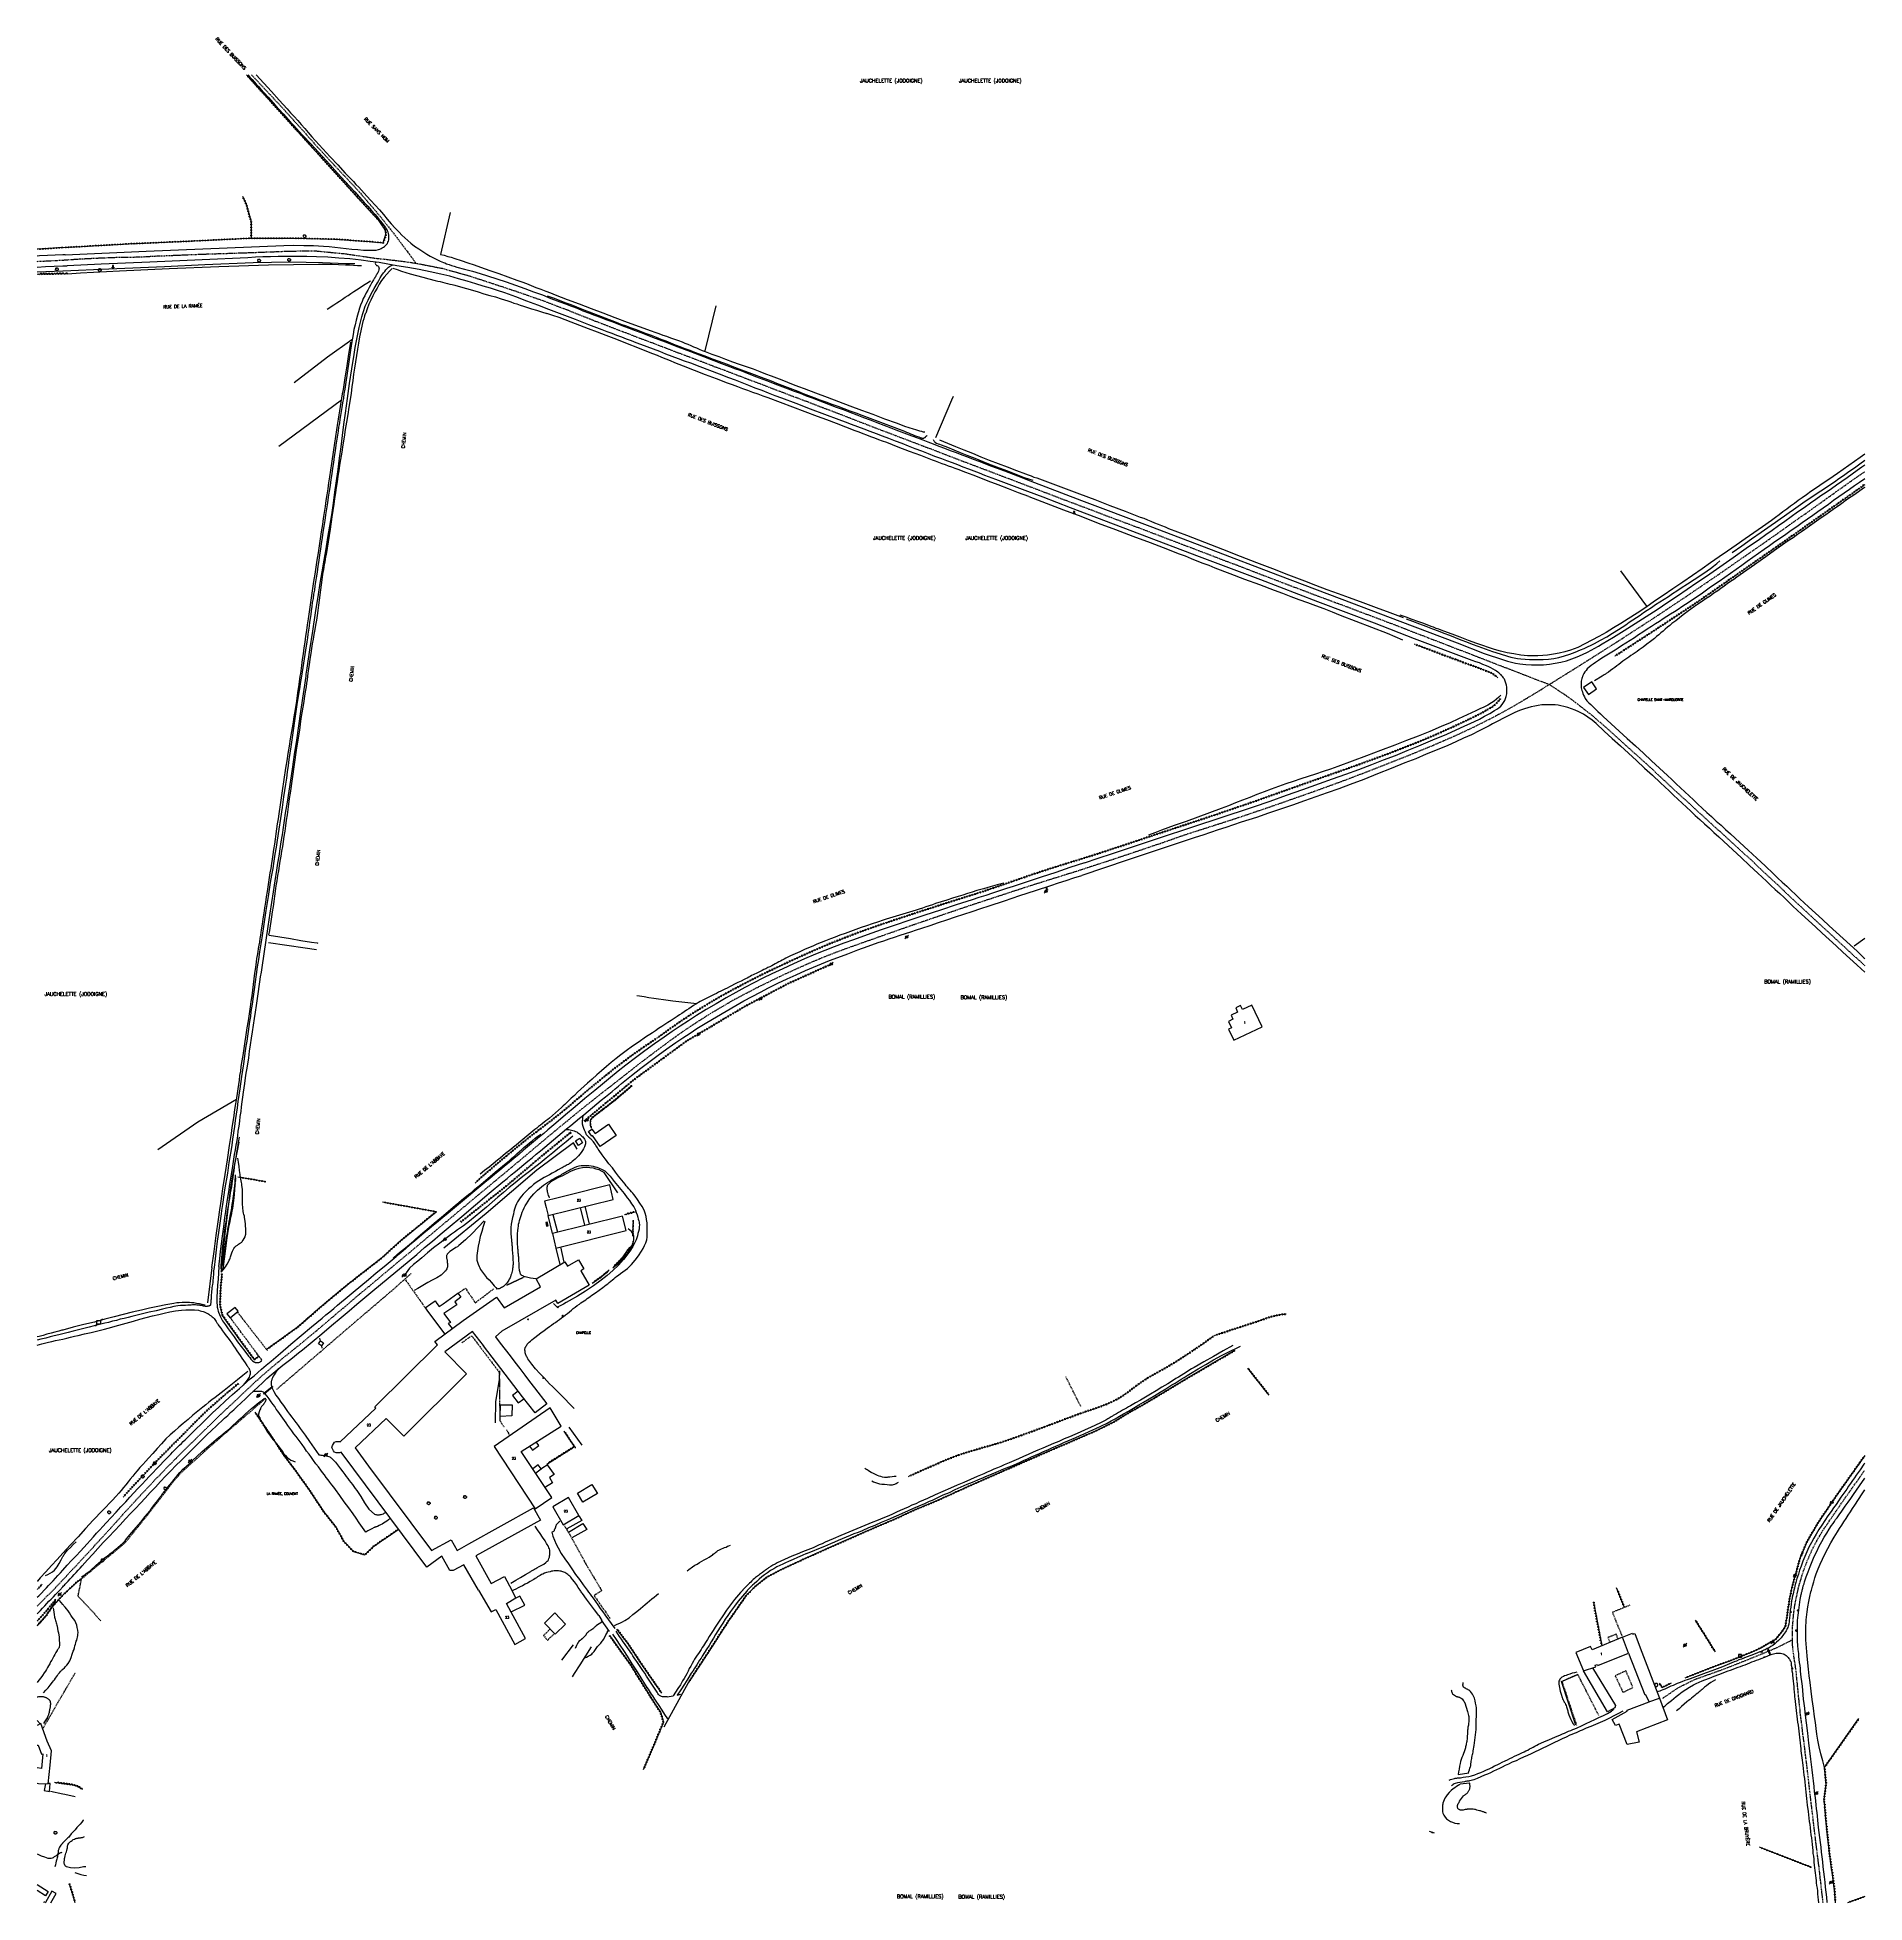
# Model space of a CAD drawing. Header units: millimetres. Extents: x 184000 to 185000, y 152000 to 153021.
import ezdxf
from ezdxf.enums import TextEntityAlignment as Align

# ---------------------------------------------------------------- set-up
doc = ezdxf.new("R2010")
doc.units = ezdxf.units.MM
doc.linetypes.add('DASHED', pattern=[0.75, 0.5, -0.25])
doc.layers.get('0').update_dxf_attribs({"linetype": 'CONTINUOUS'})
for name, color, linetype in [('W0001', 6, 'DASHED'), ('W0008', 7, 'CONTINUOUS'), ('W0017', 7, 'CONTINUOUS'), ('W0071', 7, 'CONTINUOUS'), ('W0101', 7, 'CONTINUOUS'), ('W0104', 1, 'CONTINUOUS'), ('W0112', 1, 'DASHED'), ('W0120', 7, 'CONTINUOUS'), ('W0211', 2, 'CONTINUOUS'), ('W0214', 2, 'CONTINUOUS'), ('W0220', 5, 'DASHED'), ('W0300', 7, 'CONTINUOUS'), ('W0303', 7, 'CONTINUOUS'), ('W0310', 3, 'CONTINUOUS'), ('W0322', 7, 'CONTINUOUS'), ('W0323', 7, 'CONTINUOUS'), ('W0330', 7, 'CONTINUOUS'), ('W0401', 7, 'CONTINUOUS'), ('W0402', 7, 'CONTINUOUS'), ('W0420', 7, 'CONTINUOUS'), ('W0438', 7, 'CONTINUOUS'), ('W0473', 7, 'CONTINUOUS'), ('W0510', 5, 'CONTINUOUS'), ('W0600', 7, 'CONTINUOUS'), ('W0980', 7, 'CONTINUOUS'), ('W0984', 7, 'CONTINUOUS'), ('W0989', 7, 'CONTINUOUS'), ('W0991', 7, 'CONTINUOUS')]:
    doc.layers.add(name, color=color, linetype=linetype)
doc.styles.get("Standard").update_dxf_attribs({"font": 'romans.shx', "width": 0.85})

# ---------------------------------------------------------------- blocks, each defined once
blk = doc.blocks.new('T300')
for p, q in [((-0.8, 0.5), (-0.9, 0.3)), ((-0.9, 0.3), (-0.9, 0.2)), ((-0.9, 0.2), (-0.7, 0.1)), ((-0.7, 0.6), (-0.8, 0.5)), ((-0.8, -0.1), (-0.7, 0.1)), ((-0.6, 0.7), (-0.7, 0.6)), ((-0.7, 0.1), (-0.7, 0.1)), ((-0.5, 0.7), (-0.6, 0.7)), ((-0.3, 0.6), (-0.5, 0.7)), ((-0.3, 0.6), (-0.2, 0.7)), ((-0.2, 0.6), (-0.3, 0.6)), ((-0.2, 0.7), (-0.1, 0.8)), ((-0.1, 0.8), (0.1, 0.8)), ((0.1, 0.8), (0.2, 0.7)), ((0.2, 0.7), (0.3, 0.6)), ((0.3, 0.6), (0.4, 0.5)), ((0.5, 0.5), (0.3, 0.5)), ((0.4, 0.5), (0.4, 0.5)), ((0.6, 0.4), (0.5, 0.5)), ((0.6, 0.4), (0.7, 0.3)), ((0.7, 0.3), (0.7, 0.2)), ((0.7, 0.2), (0.7, 0.1)), ((0.7, 0.1), (0.7, -0.2)), ((-0.8, -0.2), (-0.8, -0.1)), ((-0.7, -0.3), (-0.8, -0.2)), ((-0.8, -0.2), (-0.8, -0.2)), ((-0.7, -0.4), (-0.7, -0.3)), ((-0.5, -0.5), (-0.7, -0.4)), ((-0.4, -0.5), (-0.5, -0.5)), ((-0.4, -0.5), (-0.3, -0.5)), ((-0.3, -0.5), (-0.3, -0.4)), ((-0.3, -0.6), (-0.3, -0.5)), ((-0.3, -0.5), (-0.3, -0.5)), ((-0.2, -0.7), (-0.3, -0.6)), ((-0.1, -0.8), (-0.2, -0.7)), ((0.1, -0.8), (-0.1, -0.8)), ((0.2, -0.7), (0.1, -0.8)), ((0.3, -0.5), (0.2, -0.5)), ((0.3, -0.6), (0.2, -0.7)), ((0.2, -0.7), (0.2, -0.7)), ((0.5, -0.4), (0.3, -0.5)), ((0.3, -0.5), (0.3, -0.6)), ((0.3, -0.5), (0.3, -0.5)), ((0.6, -0.3), (0.5, -0.4)), ((0.7, -0.2), (0.6, -0.3)), ((0.6, -0.3), (0.6, -0.3))]:
    blk.add_line(p, q)
blk = doc.blocks.new('T438')
for p, q in [((-0.4, 0.2), (0.4, 0.2)), ((-0.4, -0.2), (-0.4, 0.2)), ((0.15, 1.1), (-0.3, 1.1)), ((-0.3, 1.1), (-0.3, 0.5)), ((-0.3, 0.5), (0.15, 0.5)), ((0.3, 0.65), (0.3, 0.95)), ((0.4, 0.2), (0.4, -0.2))]:
    blk.add_line(p, q)
at = {"flags": 128}
for points in [[(-0.4, -0.2), (0.4, 0.2)], [(0.4, -0.2), (-0.4, -0.2)]]:
    blk.add_lwpolyline(points, dxfattribs=at)
for centre, major_axis, start_param, end_param in [((0.15, 0.95), (0.106, -0.106), 0.7853982, 2.3561945), ((0.15, 0.65), (0.106, 0.106), 3.9269908, 5.4977871)]:
    blk.add_ellipse(centre, major_axis=major_axis, ratio=1, start_param=start_param, end_param=end_param)
blk = doc.blocks.new('T473')
for p, q in [((-0.166667, 0.166667), (0.166667, -0.166667)), ((-0.166667, -0.166667), (0.166667, 0.166667)), ((0.500001, 0.500001), (1.000002, 1.000002)), ((-1.000002, -1.000002), (-0.500001, -0.500001))]:
    blk.add_line(p, q)
blk.add_ellipse((0, 0), major_axis=(0.471405, 0.471405), ratio=1, start_param=5.4977871438, end_param=11.780972451)
blk = doc.blocks.new('T401')
for p, q in [((-0.3, 0.3), (0, 0.3)), ((-0.3, -0.25), (-0.3, 0.3)), ((-0.3, 0.15), (0, 0.15)), ((-0.3, 0), (0, 0)), ((0, 0.3), (0, -0.25)), ((-0.3, -0.15), (0, -0.15)), ((-0.3, -0.25), (-0.3, -0.3)), ((-0.3, -0.3), (0, -0.3)), ((0, -0.3), (0, -0.25))]:
    blk.add_line(p, q)
blk = doc.blocks.new('T420')
for p, q in [((0.7, 0.7), (-0.8, 0.7)), ((-0.8, 0.7), (-0.8, -0.8)), ((0.7, 0.7), (0.7, -0.8)), ((0.7, -0.8), (-0.8, -0.8))]:
    blk.add_line(p, q)
blk.add_ellipse((0, 0), major_axis=(-0.53, 0.53), ratio=1, start_param=3.926991, end_param=10.210176)
blk = doc.blocks.new('T600')
for p, q in [((-0.999999, 0.999999), (0.999999, 0.999999)), ((-0.999999, -0.999999), (-0.999999, 0.999999)), ((0.999999, 0.999999), (1.999998, 1.999998)), ((0.999999, 0.999999), (0.999999, -0.999999)), ((-0.999999, -0.999999), (-1.999998, -1.999998)), ((0.999999, -0.999999), (-0.999999, -0.999999))]:
    blk.add_line(p, q)
blk = doc.blocks.new('t323o')
at = {"color": 0, "linetype": 'Continuous'}
for radius in [0.25, 0.15]:
    blk.add_circle((0, 0), radius, dxfattribs=at)
blk = doc.blocks.new('t310o')
at = {"color": 0, "linetype": 'Continuous'}
for centre, start, end in [((-0.5, 0.4), 216.8699, 323.1304), ((0.5, -0.4), 36.8699, 143.1303)]:
    blk.add_arc(centre, 0.625, start, end, dxfattribs=at)
blk = doc.blocks.new('t322o')
at = {"color": 0, "linetype": 'Continuous'}
for radius in [0.25, 0.15]:
    blk.add_circle((0, 0), radius, dxfattribs=at)
blk = doc.blocks.new('t220o')
at = {"color": 0, "linetype": 'Continuous'}
for p, q in [((-0.25, 0.25), (0.25, 0.25)), ((-0.25, -0.25), (0.25, -0.25))]:
    blk.add_line(p, q, dxfattribs=at)

msp = doc.modelspace()

# ---------------------------------------------------------------- linework, layer by layer
at = {"layer": 'W0001'}
for points in [[(184117.3, 153000), (184119.1, 152998.1), (184127.4, 152989.2), (184131.1, 152985.2), (184134.9, 152981.1), (184138.6, 152977), (184142.3, 152972.9), (184146, 152968.8), (184149.7, 152964.6), (184153.4, 152960.5), (184157.1, 152956.5), (184159.8, 152953.5), (184162.6, 152950.5), (184165.4, 152947.6), (184168.1, 152944.7), (184170.9, 152941.7), (184173.7, 152938.8), (184176.4, 152935.8), (184179, 152932.7), (184183.8, 152927.1), (184188.5, 152921.5), (184193.1, 152915.7), (184197.6, 152909.9), (184200, 152906.7), (184202.4, 152903.5), (184204.8, 152900.3), (184207.1, 152897)], [(184014, 152898.7), (184024.5, 152899.4), (184035, 152899.9), (184045.5, 152900.3), (184056, 152900.4), (184057.7, 152900.5), (184059.4, 152900.6), (184061.1, 152900.7), (184062.8, 152900.8), (184064.5, 152900.9), (184066.2, 152901), (184067.9, 152901.1), (184069.7, 152901.1), (184072.1, 152901.2), (184074.5, 152901.3), (184076.9, 152901.4), (184079.3, 152901.5), (184081.7, 152901.6), (184084.1, 152901.7), (184086.5, 152901.8), (184088.9, 152901.9), (184113.9, 152902.7), (184137.8, 152903.6), (184151.7, 152903.8), (184168.1, 152902.2), (184185.3, 152899.7), (184190.7, 152899.1), (184196.2, 152898.5), (184201.6, 152897.8), (184207.1, 152897)], [(184000, 152898), (184010.4, 152898.5)], [(184010.4, 152898.5), (184014, 152898.7)], [(184207.1, 152897), (184221.5, 152894.2), (184235.6, 152890.3), (184249.4, 152885.8), (184263.3, 152881.2), (184277, 152876.4), (184290.6, 152871.2), (184304.1, 152865.8), (184317.7, 152860.6), (184324.2, 152858.1), (184330.7, 152855.6), (184337.2, 152853.2), (184343.7, 152850.7), (184350.2, 152848.2), (184356.7, 152845.8), (184363.2, 152843.3), (184369.6, 152840.8), (184376.2, 152838.4), (184382.7, 152835.9), (184389.2, 152833.4), (184395.7, 152831), (184402.2, 152828.5), (184408.7, 152826), (184415.3, 152823.5), (184421.8, 152821.1), (184429.8, 152818), (184437.8, 152815), (184445.8, 152811.9), (184453.8, 152808.8), (184461.8, 152805.7), (184469.8, 152802.7), (184477.8, 152799.6), (184485.8, 152796.6), (184499, 152791.5), (184512.2, 152786.5), (184525.4, 152781.5), (184538.6, 152776.5), (184550.9, 152771.8), (184563.2, 152767.1), (184575.5, 152762.5), (184587.8, 152757.8), (184600.5, 152753.1), (184613.1, 152748.3), (184625.7, 152743.5), (184638.3, 152738.7), (184644.4, 152736.4), (184650.6, 152734), (184656.7, 152731.7), (184662.8, 152729.4), (184668.9, 152727), (184675, 152724.7), (184681.2, 152722.3), (184687.3, 152720), (184693.5, 152717.7), (184699.7, 152715.3), (184705.9, 152713), (184712.1, 152710.7), (184718.4, 152708.4), (184724.6, 152706), (184730.8, 152703.7), (184737, 152701.4), (184749.1, 152696.7), (184761.1, 152692.1), (184773.2, 152687.4), (184785.3, 152682.8), (184788.6, 152681.5), (184791.9, 152680.2), (184795.2, 152678.9), (184798.5, 152677.6), (184801.9, 152676.3), (184805.2, 152675.1), (184808.5, 152673.8), (184811.8, 152672.5), (184812.8, 152672.1), (184813.7, 152671.8), (184814.7, 152671.4), (184815.7, 152671)], [(184834.6, 152671), (184844.4, 152677.1), (184854.2, 152683.3), (184864, 152689.5), (184873.7, 152695.8), (184883.3, 152702), (184892.8, 152708.3), (184902.4, 152714.7), (184911.8, 152721.1), (184922, 152728), (184932, 152735), (184942.1, 152742), (184952.1, 152749), (184957.9, 152753.1), (184963.6, 152757.2), (184969.4, 152761.2), (184975.1, 152765.3), (184980.8, 152769.4), (184986.6, 152773.5), (184992.3, 152777.6), (184998.1, 152781.6), (185000, 152782.9)], [(184815.7, 152671), (184827.4, 152666.5)], [(184827.4, 152666.5), (184834.6, 152671)], [(184335.4, 152463.5), (184343.5, 152469.6), (184351.6, 152475.5), (184359.9, 152481.1), (184368.4, 152486.5), (184381.5, 152494.2), (184394.9, 152501.2), (184408.5, 152507.8), (184422.2, 152514), (184432.8, 152518.4), (184443.5, 152522.4), (184454.2, 152526.2), (184465, 152530), (184479.5, 152535.1), (184494.1, 152540.1), (184508.8, 152545.1), (184523.4, 152549.9), (184535.2, 152553.8), (184547, 152557.6), (184558.8, 152561.3), (184570.7, 152565), (184578.2, 152567.5), (184585.7, 152569.9), (184593.2, 152572.4), (184600.7, 152574.9), (184608.4, 152577.5), (184616.1, 152580.1), (184623.7, 152582.8), (184631.4, 152585.4), (184645.9, 152590), (184660.3, 152594.7), (184674.7, 152599.6), (184689, 152604.6), (184701.7, 152609.1), (184714.3, 152613.7), (184726.9, 152618.5), (184739.4, 152623.4), (184751.6, 152628.2), (184763.7, 152633.2), (184775.8, 152638.4), (184787.7, 152644), (184797.9, 152649.2), (184807.9, 152654.7), (184817.7, 152660.5), (184827.4, 152666.5)], [(184827.4, 152666.5), (184831.8, 152663.6), (184836.3, 152660.7), (184840.6, 152657.5), (184844.8, 152654.3), (184851.4, 152649.1), (184857.7, 152643.6), (184864, 152638), (184870.2, 152632.4), (184874.7, 152628.3), (184879.3, 152624.2), (184883.8, 152620.1), (184888.2, 152615.9), (184892.7, 152611.8), (184897.2, 152607.6), (184901.7, 152603.5), (184906.2, 152599.4), (184909.7, 152596.1), (184913.2, 152592.9), (184916.7, 152589.7), (184920.3, 152586.5), (184923.8, 152583.3), (184927.3, 152580.1), (184930.8, 152576.9), (184934.3, 152573.7), (184938.7, 152569.7), (184943, 152565.6), (184947.3, 152561.5), (184951.7, 152557.5), (184956, 152553.4), (184960.3, 152549.3), (184964.6, 152545.3), (184969, 152541.2), (184973.8, 152536.8), (184978.7, 152532.3), (184983.5, 152527.9), (184988.4, 152523.4), (184993.2, 152518.9), (184998.1, 152514.5), (185000, 152512.7)], [(184014, 152176.7), (184016, 152178.8), (184018, 152181), (184020, 152183.1), (184022, 152185.2), (184027.3, 152190.9), (184032.6, 152196.7), (184037.8, 152202.4), (184043.1, 152208.2), (184048.3, 152214), (184053.5, 152219.7), (184058.8, 152225.4), (184064.2, 152231.1), (184069.7, 152236.8), (184075.2, 152242.4), (184080.8, 152248), (184086.5, 152253.6), (184092.5, 152259.4), (184098.5, 152265.3), (184104.6, 152271.1), (184110.7, 152276.8), (184114.5, 152280.4), (184118.2, 152283.9), (184122, 152287.4), (184125.9, 152290.8), (184128.8, 152293.3), (184131.7, 152295.7), (184134.7, 152298.2), (184137.7, 152300.6), (184140.7, 152303), (184143.7, 152305.4), (184146.7, 152307.9), (184149.6, 152310.3), (184153, 152313.1), (184156.3, 152315.9), (184159.7, 152318.8), (184163, 152321.6), (184166.3, 152324.4), (184169.7, 152327.2), (184173, 152330.1), (184176.3, 152332.9), (184183.2, 152338.6), (184190.1, 152344.4), (184196.9, 152350.1), (184203.8, 152355.8), (184217.1, 152367), (184230.4, 152378.1), (184243.7, 152389.2), (184257.1, 152400.3), (184270, 152411.1), (184282.9, 152421.9), (184295.9, 152432.6), (184309.1, 152443.1), (184312.4, 152445.6), (184315.7, 152448.2), (184319, 152450.8), (184322.2, 152453.3), (184325.5, 152455.9), (184328.8, 152458.5), (184332.1, 152461), (184335.4, 152463.5)], [(184963.5, 152171), (184964.2, 152173.8), (184965, 152176.7), (184965.9, 152179.5), (184966.8, 152182.3), (184968.3, 152186.3), (184970, 152190.3), (184971.8, 152194.2), (184973.8, 152198), (184976.8, 152203.2), (184980.2, 152208.2), (184983.6, 152213.1), (184987, 152218.1), (184989.4, 152221.6), (184991.9, 152225.1), (184994.3, 152228.5), (184996.8, 152232), (184999.2, 152235.5), (185000, 152236.6)], [(184000, 152162.3), (184008.6, 152171)], [(184014, 152176.7), (184008.6, 152171)], [(184960.4, 152143.7), (184960.4, 152146), (184960.4, 152148.3), (184960.5, 152150.7), (184960.7, 152153), (184960.9, 152155.3), (184961.1, 152157.7), (184961.4, 152160), (184961.7, 152162.3), (184962.1, 152164.5), (184962.5, 152166.7), (184963, 152168.8), (184963.5, 152171)], [(184960.4, 152143.7), (184951.8, 152139.4), (184940.8, 152134.8), (184922.6, 152127.6), (184907.2, 152122.1), (184897.8, 152117.5), (184889.2, 152111.6)], [(184977.2, 152000), (184977.1, 152001.7), (184976.7, 152004.5), (184976.4, 152007.3), (184976.1, 152010.1), (184975.7, 152013.2), (184975.4, 152016.4), (184975, 152019.6), (184974.6, 152022.7), (184974.2, 152025.9), (184973.8, 152029.1), (184973.4, 152032.2), (184973, 152035.4), (184972.6, 152038.8), (184972.2, 152042.2), (184971.8, 152045.6), (184971.4, 152048.9), (184971, 152052.3), (184970.6, 152055.7), (184970.2, 152059.1), (184969.8, 152062.5), (184969.3, 152067.3), (184968.7, 152072.1), (184968.1, 152077), (184967.5, 152081.8), (184967.2, 152084.8), (184966.8, 152087.8), (184966.4, 152090.7), (184966, 152093.7), (184965.7, 152096.7), (184965.3, 152099.7), (184964.9, 152102.6), (184964.6, 152105.6), (184964.3, 152108.1), (184964.1, 152110.6), (184963.8, 152113.1), (184963.6, 152115.6), (184963.3, 152118.1), (184963.1, 152120.6), (184962.8, 152123.1), (184962.6, 152125.5), (184962.3, 152127.8), (184962, 152130.1), (184961.6, 152132.3), (184961.3, 152134.6), (184961, 152136.8), (184960.7, 152139.1), (184960.5, 152141.4), (184960.4, 152143.7)]]:
    msp.add_lwpolyline(points, dxfattribs=at)
at = {"layer": 'W0008'}
for points in [[(184115.2, 153000), (184116.3, 152998.8), (184117.5, 152997.5), (184118.7, 152996.2), (184119.8, 152994.9), (184121, 152993.6), (184122.2, 152992.3), (184126.3, 152987.8), (184130.4, 152983.2), (184134.5, 152978.7), (184138.6, 152974.2), (184140.3, 152972.4), (184141.9, 152970.6), (184143.5, 152968.9), (184145.1, 152967.1), (184146.8, 152965.4), (184148.4, 152963.6), (184150, 152961.9), (184151.7, 152960.1), (184155.9, 152955.5), (184160.1, 152950.9), (184164.3, 152946.3), (184168.5, 152941.7), (184171.1, 152938.9), (184173.7, 152936), (184176.3, 152933.1), (184178.9, 152930.2), (184180.9, 152928.1), (184182.9, 152925.9), (184184.8, 152923.7), (184186.8, 152921.4)], [(184119.8, 153000), (184123.9, 152995.5), (184128.2, 152990.9), (184132.4, 152986.2), (184136.7, 152981.5), (184138.6, 152979.3), (184140.5, 152977.2), (184142.5, 152975), (184144.4, 152972.8), (184146.4, 152970.6), (184148.3, 152968.4), (184150.2, 152966.2), (184152.2, 152964), (184156.3, 152959.6), (184160.3, 152955.2), (184164.4, 152950.8), (184168.5, 152946.3), (184170, 152944.8), (184171.5, 152943.2), (184173, 152941.6), (184174.4, 152940), (184175.9, 152938.5), (184177.4, 152936.9), (184178.9, 152935.3), (184180.4, 152933.7), (184182.6, 152931.2), (184184.9, 152928.7), (184187.2, 152926.1), (184189.4, 152923.6)], [(184189.4, 152923.6), (184191.5, 152921.1), (184193.6, 152918.6), (184195.8, 152916.2), (184198, 152913.9), (184199.5, 152912.3), (184201.1, 152910.8), (184202.7, 152909.4), (184204.4, 152908), (184206.5, 152906.3), (184208.7, 152904.8), (184210.9, 152903.3), (184213.1, 152901.9), (184214.9, 152900.9), (184216.8, 152899.9), (184218.6, 152899), (184220.5, 152898.1), (184221.3, 152897.8), (184222.2, 152897.4), (184223.1, 152897.1), (184223.9, 152896.7), (184225.3, 152896.3), (184226.7, 152895.8), (184228.2, 152895.4), (184229.6, 152894.9)], [(184135, 152906.7), (184140.4, 152906.8), (184145.8, 152906.7), (184151.2, 152906.6), (184156.6, 152906.3), (184159.7, 152906.1), (184162.9, 152905.8), (184166, 152905.4), (184169.1, 152905.1), (184172.2, 152904.7), (184175.4, 152904.4), (184178.5, 152904.2), (184181.7, 152904.1), (184182.9, 152904.1), (184184.2, 152904.1), (184185.5, 152904.2), (184186.7, 152904.5), (184187.4, 152904.7), (184188.1, 152905), (184188.8, 152905.3), (184189.4, 152905.7), (184190, 152906.2), (184190.6, 152906.7), (184191.1, 152907.2), (184191.6, 152907.8), (184191.9, 152908.4), (184192.1, 152909.1), (184192.3, 152909.7), (184192.3, 152910.3), (184192.4, 152910.7), (184192.4, 152911.1), (184192.4, 152911.4), (184192.4, 152911.8), (184192.3, 152912.2), (184192.3, 152912.5), (184192.2, 152912.9), (184192.1, 152913.3), (184192, 152913.9), (184191.7, 152914.6), (184191.5, 152915.2), (184191.1, 152915.8), (184190.8, 152916.4), (184190.4, 152917), (184189.9, 152917.6), (184189.5, 152918.1), (184188.8, 152919), (184188.2, 152919.8), (184187.5, 152920.6), (184186.8, 152921.4)], [(184015.3, 152901.6), (184059.5, 152903.5), (184135, 152906.7)], [(184014, 152901.5), (184009.7, 152901.3), (184005.5, 152901.2), (184001.2, 152901), (184000, 152900.9)], [(184000, 152894.9), (184004.4, 152895.1), (184009.2, 152895.3), (184014, 152895.5)], [(184015.3, 152901.6), (184014, 152901.5)], [(184014, 152895.5), (184016.3, 152895.6)], [(184115.3, 152900), (184090.2, 152898.9), (184061.5, 152897.6), (184035, 152896.5), (184016.3, 152895.6)], [(184542.1, 152772), (184536.2, 152774.2), (184530.4, 152776.5), (184524.5, 152778.7), (184518.6, 152780.9), (184515.6, 152782.1), (184512.7, 152783.2), (184509.7, 152784.3), (184506.7, 152785.4), (184503.8, 152786.6), (184500.8, 152787.7), (184497.8, 152788.8), (184494.9, 152789.9), (184491.2, 152791.3), (184487.6, 152792.7), (184484, 152794.1), (184480.4, 152795.5), (184476.8, 152796.9), (184473.2, 152798.3), (184469.6, 152799.6), (184466, 152801), (184462.6, 152802.3), (184459.2, 152803.6), (184455.8, 152804.9), (184452.4, 152806.2), (184449, 152807.4), (184445.6, 152808.7), (184442.2, 152810), (184438.8, 152811.3), (184431, 152814.2), (184423.1, 152817.2), (184415.3, 152820.2), (184407.4, 152823.2), (184403.8, 152824.5), (184400.2, 152825.9), (184396.6, 152827.3), (184392.9, 152828.7), (184389.3, 152830.1), (184385.7, 152831.5), (184382.1, 152832.9), (184378.5, 152834.2), (184373.3, 152836.2), (184368, 152838.2), (184362.8, 152840.2), (184357.6, 152842.2), (184354.2, 152843.4), (184350.8, 152844.7), (184347.4, 152846), (184344, 152847.3), (184340.6, 152848.6), (184337.2, 152849.9), (184333.8, 152851.2), (184330.3, 152852.5), (184327.7, 152853.5), (184325.1, 152854.5), (184322.4, 152855.5), (184319.8, 152856.5), (184317.1, 152857.5), (184314.5, 152858.5), (184311.8, 152859.5), (184309.2, 152860.6), (184301.9, 152863.3), (184294.5, 152866.1), (184287.2, 152868.9), (184279.9, 152871.7), (184273.9, 152874), (184267.9, 152876.3), (184261.9, 152878.5), (184255.9, 152880.7), (184251.9, 152882), (184248, 152883.3), (184244, 152884.5), (184240, 152885.7), (184235.3, 152887.1), (184230.5, 152888.5), (184225.7, 152889.8), (184220.9, 152890.9), (184214.9, 152892.3), (184208.9, 152893.5), (184202.8, 152894.6), (184196.8, 152895.6), (184191.9, 152896.5), (184187, 152897.3), (184182.1, 152898), (184177.2, 152898.6), (184171.1, 152899.3), (184165, 152899.8), (184158.9, 152900.2), (184152.8, 152900.5), (184147.5, 152900.7), (184142.3, 152900.7), (184137, 152900.7), (184131.8, 152900.6), (184127.7, 152900.5), (184123.5, 152900.4), (184119.4, 152900.2), (184115.3, 152900)], [(184229.6, 152894.9), (184233.8, 152893.8), (184238.1, 152892.6), (184242.3, 152891.4), (184246.4, 152890.1), (184251.5, 152888.4), (184256.6, 152886.7), (184261.7, 152885), (184266.7, 152883.2), (184271.5, 152881.4), (184276.4, 152879.6), (184281.1, 152877.7), (184285.9, 152875.9), (184289.1, 152874.7), (184292.3, 152873.5), (184295.4, 152872.3), (184298.6, 152871), (184301.7, 152869.8), (184304.9, 152868.6), (184308.1, 152867.4), (184311.2, 152866.2), (184314.4, 152865), (184317.6, 152863.8), (184320.8, 152862.6), (184323.9, 152861.4), (184327.1, 152860.2), (184330.3, 152859), (184333.5, 152857.8), (184336.6, 152856.6), (184343.6, 152853.9), (184350.6, 152851.3), (184357.5, 152848.6), (184364.5, 152846), (184367.3, 152844.9), (184370.2, 152843.8), (184373, 152842.7), (184375.8, 152841.6), (184378.7, 152840.5), (184381.5, 152839.4), (184384.4, 152838.4), (184387.2, 152837.3), (184393.1, 152835), (184399.1, 152832.8), (184405, 152830.5), (184410.9, 152828.3), (184414.2, 152827), (184417.5, 152825.8), (184420.8, 152824.5), (184424, 152823.3), (184427.3, 152822), (184430.6, 152820.8), (184433.9, 152819.5), (184437.2, 152818.3), (184440.9, 152816.9), (184444.6, 152815.5), (184448.4, 152814), (184452.1, 152812.6), (184455.8, 152811.2), (184459.5, 152809.8), (184463.3, 152808.3), (184467, 152806.9), (184469.9, 152805.8), (184472.8, 152804.7), (184475.7, 152803.6), (184478.6, 152802.5), (184481.6, 152801.4), (184484.5, 152800.3), (184487.4, 152799.2), (184490.3, 152798.1), (184493.4, 152796.9), (184496.5, 152795.8), (184499.6, 152794.6), (184502.8, 152793.4), (184505.9, 152792.2), (184509, 152791), (184512.1, 152789.8), (184515.2, 152788.6), (184522.2, 152786), (184529.3, 152783.3), (184536.3, 152780.6), (184543.4, 152778)], [(184868.4, 152696.1), (184874.4, 152699.9), (184880.4, 152703.7), (184886.4, 152707.6), (184892.3, 152711.5), (184897.6, 152715), (184902.9, 152718.6), (184908.2, 152722.2), (184913.5, 152725.8), (184920.7, 152730.9), (184928, 152735.9), (184935.2, 152741), (184942.4, 152746), (184945.9, 152748.5), (184949.4, 152751), (184952.9, 152753.4), (184956.3, 152755.9), (184959.8, 152758.4), (184963.3, 152760.9), (184966.8, 152763.3), (184970.3, 152765.8), (184973.2, 152767.8), (184976, 152769.8), (184978.9, 152771.8), (184981.8, 152773.8), (184984.6, 152775.8), (184987.5, 152777.8), (184990.4, 152779.8), (184993.2, 152781.8), (184995.8, 152783.7), (184998.4, 152785.5), (185000, 152786.6)], [(184550.4, 152768.9), (184542.1, 152772)], [(184543.4, 152778), (184571.5, 152767.2), (184608.8, 152753.1), (184642.3, 152740.4), (184678.7, 152726.5), (184713.9, 152713.1), (184745.6, 152701.1), (184777, 152689.2), (184791.8, 152683.5), (184802.3, 152680)], [(185000, 152779), (184997.2, 152777), (184994.4, 152775.1), (184991.6, 152773.1), (184988.7, 152771.1), (184985.9, 152769.1), (184983, 152767.1), (184980.1, 152765), (184977.3, 152763), (184974.4, 152761), (184971.6, 152759), (184968.7, 152757), (184965.7, 152754.9), (184962.8, 152752.8), (184959.8, 152750.7), (184956.8, 152748.6), (184953.9, 152746.6), (184950.9, 152744.5), (184947.9, 152742.4), (184945, 152740.3), (184941.9, 152738.1), (184938.8, 152736), (184935.7, 152733.8), (184932.7, 152731.6), (184929.6, 152729.4), (184926.5, 152727.2), (184923.4, 152725), (184920.3, 152722.9), (184915.7, 152719.7), (184911.2, 152716.5), (184906.6, 152713.4), (184902, 152710.3), (184899.9, 152709), (184897.9, 152707.6), (184895.9, 152706.3), (184893.8, 152705), (184891.8, 152703.7), (184889.7, 152702.4), (184887.7, 152701), (184885.6, 152699.7), (184883.3, 152698.2), (184881, 152696.7), (184878.6, 152695.2), (184876.3, 152693.6), (184874, 152692.1), (184871.6, 152690.6), (184869.3, 152689.1), (184866.9, 152687.6), (184865.1, 152686.4), (184863.4, 152685.3), (184861.6, 152684.2), (184859.8, 152683.1), (184858, 152682), (184856.2, 152680.9), (184854.4, 152679.7), (184852.7, 152678.5), (184851.5, 152677.7), (184850.3, 152676.9), (184849.2, 152676), (184848.1, 152675), (184847.5, 152674.2), (184846.8, 152673.4), (184846.3, 152672.5), (184845.8, 152671.5), (184845.8, 152671.4), (184845.7, 152671.3), (184845.7, 152671.1), (184845.6, 152671)], [(184785.2, 152679.6), (184753.7, 152691.5), (184731.7, 152700), (184700.8, 152711.8), (184669.5, 152723.7), (184635.9, 152736.4), (184603.4, 152748.8), (184565.4, 152763.1), (184550.4, 152768.9)], [(184802.3, 152680), (184804.5, 152679.3), (184806.7, 152678.7), (184808.9, 152678.2), (184811.2, 152677.8), (184814.5, 152677.4), (184817.7, 152677.2), (184821, 152677.2), (184824.3, 152677.3), (184827.5, 152677.6), (184830.6, 152678.1), (184833.8, 152678.7), (184836.8, 152679.5), (184839.8, 152680.5), (184842.7, 152681.7), (184845.5, 152682.9), (184848.3, 152684.2), (184850.4, 152685.3), (184852.4, 152686.4), (184854.4, 152687.5), (184856.4, 152688.7), (184859.5, 152690.5), (184862.5, 152692.3), (184865.5, 152694.2), (184868.4, 152696.1)], [(184801.7, 152671), (184801.4, 152671.3), (184801, 152671.7), (184800.7, 152672), (184800.4, 152672.3), (184799.8, 152672.8), (184799.2, 152673.3), (184798.6, 152673.8), (184797.9, 152674.2), (184796.7, 152674.9), (184795.5, 152675.6), (184794.3, 152676.1), (184793, 152676.7), (184791.1, 152677.5), (184789.2, 152678.3), (184787.2, 152678.9), (184785.2, 152679.6)], [(184797.5, 152652.2), (184798.7, 152652.9), (184799.8, 152653.7), (184800.8, 152654.6), (184801.7, 152655.6), (184802.4, 152656.6), (184803, 152657.7), (184803.5, 152658.9), (184803.8, 152660), (184804, 152660.7), (184804.1, 152661.3), (184804.2, 152661.9), (184804.2, 152662.5), (184804.2, 152663.2), (184804.2, 152663.8), (184804.2, 152664.4), (184804.1, 152665.1), (184804, 152666.2), (184803.7, 152667.3), (184803.3, 152668.3), (184802.8, 152669.4), (184802.6, 152669.8), (184802.3, 152670.2), (184802, 152670.6), (184801.7, 152671)], [(184845.6, 152671), (184845.4, 152670.4), (184845.2, 152669.7), (184845, 152669.1), (184844.9, 152668.4), (184844.8, 152667.7), (184844.8, 152666.9), (184844.8, 152666.2), (184844.9, 152665.5), (184844.9, 152664.7), (184845.1, 152664), (184845.2, 152663.2), (184845.5, 152662.4), (184845.8, 152661.5), (184846.2, 152660.6), (184846.6, 152659.7), (184847.1, 152658.8), (184848, 152657.6), (184849.1, 152656.5), (184850.1, 152655.5), (184851.2, 152654.4), (184852.6, 152653), (184854, 152651.7), (184855.4, 152650.4), (184856.8, 152649)], [(184573, 152569), (184580.6, 152571.5), (184588.3, 152574.1), (184596, 152576.6), (184603.7, 152579.2), (184611.4, 152581.7), (184619.1, 152584.3), (184626.8, 152586.8), (184634.5, 152589.4), (184638.4, 152590.6), (184642.3, 152591.9), (184646.2, 152593.2), (184650.1, 152594.5), (184653.9, 152595.7), (184657.8, 152597), (184661.7, 152598.3), (184665.6, 152599.6), (184674.6, 152602.7), (184683.6, 152605.9), (184692.6, 152609.1), (184701.6, 152612.3), (184708.8, 152614.8), (184716, 152617.4), (184723.1, 152620), (184730.3, 152622.7), (184736.7, 152625.2), (184743.2, 152627.7), (184749.6, 152630.3), (184756, 152633), (184763.7, 152636.2), (184771.3, 152639.4), (184778.9, 152642.7), (184786.4, 152646.2), (184789.2, 152647.6), (184792, 152649.1), (184794.8, 152650.6), (184797.5, 152652.2)], [(184853, 152645.1), (184850.8, 152646.9), (184848.5, 152648.6), (184846.1, 152650.2), (184843.6, 152651.5), (184841.6, 152652.5), (184839.5, 152653.2), (184837.5, 152653.9), (184835.4, 152654.5), (184833.8, 152654.8), (184832.2, 152655.1), (184830.7, 152655.3), (184829.1, 152655.4), (184827.1, 152655.4), (184825.2, 152655.4), (184823.3, 152655.3), (184821.3, 152655), (184819.4, 152654.7), (184817.5, 152654.3), (184815.6, 152653.8), (184813.8, 152653.2), (184811.1, 152652.2), (184808.6, 152651.1), (184806, 152649.8), (184803.5, 152648.6), (184801.7, 152647.7), (184799.9, 152646.8), (184798.1, 152645.8), (184796.3, 152644.9), (184794.5, 152643.9), (184792.7, 152642.9), (184790.9, 152642), (184789, 152641.1), (184784.8, 152639), (184780.5, 152637.1), (184776.2, 152635.1), (184771.9, 152633.2), (184766, 152630.7), (184760.1, 152628.3), (184754.3, 152625.9), (184748.4, 152623.6), (184740.9, 152620.6), (184733.4, 152617.6), (184725.9, 152614.6), (184718.4, 152611.7), (184712.2, 152609.4), (184705.9, 152607.2), (184699.7, 152605), (184693.5, 152602.8), (184686.9, 152600.5), (184680.3, 152598.3), (184673.8, 152596.1), (184667.2, 152593.8), (184663, 152592.4), (184658.8, 152591.1), (184654.6, 152589.7), (184650.4, 152588.3), (184646.2, 152586.9), (184642, 152585.5), (184637.8, 152584.1), (184633.6, 152582.8), (184624.3, 152579.7), (184615, 152576.6), (184605.7, 152573.5), (184596.4, 152570.4)], [(184856.8, 152649), (184861.2, 152645), (184865.7, 152641), (184870.1, 152637), (184874.5, 152632.9), (184878.9, 152628.9), (184883.3, 152624.8), (184887.7, 152620.7), (184892.1, 152616.7), (184894.5, 152614.5), (184896.9, 152612.2), (184899.2, 152610), (184901.6, 152607.8), (184904, 152605.6), (184906.3, 152603.3), (184908.7, 152601.1), (184911.1, 152598.9), (184913.7, 152596.5), (184916.2, 152594.2), (184918.8, 152591.8), (184921.4, 152589.5), (184923.9, 152587.1), (184926.5, 152584.8), (184929.1, 152582.4), (184931.7, 152580.1), (184936.3, 152575.8), (184940.9, 152571.5), (184945.5, 152567.2), (184950.1, 152562.9), (184952.5, 152560.6), (184954.9, 152558.3), (184957.3, 152556.1), (184959.7, 152553.8), (184962.1, 152551.6), (184964.5, 152549.3), (184966.9, 152547.1), (184969.3, 152544.8), (184973.1, 152541.3), (184976.9, 152537.9), (184980.6, 152534.4), (184984.4, 152530.9), (184988.2, 152527.5), (184992, 152524), (184995.8, 152520.5), (184999.5, 152517), (185000, 152516.6)], [(184853, 152645.1), (184857.4, 152641), (184861.8, 152637), (184866.3, 152633), (184870.7, 152628.9), (184875.1, 152624.9), (184879.5, 152620.8), (184883.9, 152616.8), (184888.3, 152612.7), (184890.7, 152610.5), (184893, 152608.3), (184895.4, 152606), (184897.8, 152603.8), (184900.1, 152601.6), (184902.5, 152599.4), (184904.9, 152597.1), (184907.3, 152594.9), (184909.8, 152592.6), (184912.4, 152590.2), (184915, 152587.9), (184917.5, 152585.5), (184920.1, 152583.2), (184922.7, 152580.8), (184925.3, 152578.4), (184927.8, 152576.1), (184932.4, 152571.8), (184937, 152567.5), (184941.6, 152563.2), (184946.2, 152558.9), (184948.6, 152556.6), (184951, 152554.4), (184953.5, 152552.1), (184955.9, 152549.9), (184958.3, 152547.6), (184960.7, 152545.3), (184963.1, 152543.1), (184965.5, 152540.8), (184969.3, 152537.4), (184973, 152533.9), (184976.8, 152530.4), (184980.6, 152526.9), (184984.4, 152523.5), (184988.1, 152520), (184991.9, 152516.5), (184995.7, 152513.1), (184998, 152510.9), (185000, 152509.1)], [(184573, 152569), (184565.1, 152566.3), (184557.3, 152563.7), (184549.4, 152561.1), (184541.6, 152558.5), (184537.8, 152557.2), (184534.1, 152556), (184530.3, 152554.8), (184526.6, 152553.6), (184522.8, 152552.4), (184519, 152551.1), (184515.3, 152549.9), (184511.5, 152548.7), (184502.9, 152545.9), (184494.3, 152543), (184485.6, 152540.2), (184477, 152537.3), (184469.4, 152534.8), (184461.7, 152532.2), (184454.1, 152529.6), (184446.6, 152526.8), (184441.3, 152524.9), (184436.1, 152523), (184431, 152521), (184425.8, 152518.9), (184419.8, 152516.4), (184413.8, 152513.7), (184407.9, 152511), (184402, 152508.2), (184397, 152505.8), (184392.1, 152503.2), (184387.2, 152500.7), (184382.3, 152498), (184376.9, 152495), (184371.5, 152491.8), (184366.1, 152488.7), (184360.8, 152485.4), (184356.3, 152482.5), (184351.8, 152479.6), (184347.4, 152476.6), (184343, 152473.5), (184337.7, 152469.8), (184332.4, 152466), (184327.3, 152462.2), (184322.1, 152458.3), (184317.8, 152454.9), (184313.6, 152451.4), (184309.3, 152447.8), (184305.1, 152444.3), (184299.7, 152439.9), (184294.4, 152435.4), (184289, 152431), (184283.7, 152426.5), (184281.5, 152424.7), (184279.3, 152422.8), (184277.1, 152420.9), (184274.9, 152419.1), (184272.7, 152417.2), (184270.5, 152415.4), (184268.3, 152413.5), (184266.1, 152411.7), (184263.5, 152409.4), (184260.8, 152407.2), (184258.2, 152405), (184255.5, 152402.8), (184252.9, 152400.6), (184250.2, 152398.4), (184247.6, 152396.2), (184244.9, 152394), (184242.7, 152392.2), (184240.5, 152390.3), (184238.3, 152388.5), (184236, 152386.6), (184233.8, 152384.7), (184231.6, 152382.9), (184229.4, 152381), (184227.2, 152379.2), (184224.6, 152377), (184222, 152374.9), (184219.4, 152372.7), (184216.8, 152370.6), (184214.2, 152368.5), (184211.6, 152366.3), (184209, 152364.2), (184206.5, 152362), (184203.9, 152359.9), (184201.4, 152357.8), (184198.9, 152355.6), (184196.4, 152353.5)], [(184596.4, 152570.4), (184571.6, 152562)], [(184207.6, 152354.7), (184211.9, 152358.4), (184216.2, 152362), (184220.5, 152365.6), (184224.8, 152369.2), (184232.3, 152375.5), (184239.8, 152381.8), (184247.3, 152388.1), (184254.8, 152394.4), (184257.1, 152396.3), (184259.4, 152398.2), (184261.7, 152400.1), (184263.9, 152401.9), (184266.2, 152403.8), (184268.5, 152405.7), (184270.8, 152407.6), (184273, 152409.5), (184275.4, 152411.4), (184277.8, 152413.4), (184280.1, 152415.4), (184282.5, 152417.4), (184284.8, 152419.4), (184287.2, 152421.3), (184289.6, 152423.3), (184291.9, 152425.3), (184294.3, 152427.2), (184296.7, 152429.2), (184299.1, 152431.1), (184301.4, 152433.1), (184303.8, 152435), (184306.2, 152437), (184308.6, 152439), (184310.9, 152440.9), (184312.7, 152442.4), (184314.5, 152443.8), (184316.2, 152445.3), (184318, 152446.8), (184319.7, 152448.2), (184321.5, 152449.7), (184323.3, 152451.1), (184325.1, 152452.6), (184330.2, 152456.5), (184335.3, 152460.4), (184340.5, 152464.2), (184345.7, 152468), (184349.5, 152470.6), (184353.3, 152473.2), (184357.2, 152475.7), (184361, 152478.2), (184366.3, 152481.5), (184371.6, 152484.7), (184376.9, 152487.8), (184382.3, 152490.9), (184386.7, 152493.4), (184391.2, 152495.8), (184395.7, 152498.2), (184400.2, 152500.5), (184405.2, 152503), (184410.3, 152505.4), (184415.3, 152507.7), (184420.4, 152510), (184424.8, 152511.9), (184429.1, 152513.7), (184433.5, 152515.4), (184438, 152517.1), (184443.5, 152519.2), (184449.1, 152521.3), (184454.7, 152523.3), (184460.2, 152525.3), (184463.2, 152526.3), (184466.2, 152527.3), (184469.1, 152528.3), (184472.1, 152529.3), (184475.1, 152530.3), (184478.1, 152531.2), (184481.1, 152532.2), (184484, 152533.2), (184488.6, 152534.7), (184493.2, 152536.2), (184497.8, 152537.7), (184502.4, 152539.3), (184507, 152540.8), (184511.6, 152542.3), (184516.3, 152543.9), (184520.9, 152545.4), (184529.3, 152548.2), (184537.7, 152551), (184546.2, 152553.8), (184554.6, 152556.5), (184558.9, 152557.9), (184563.1, 152559.3), (184567.3, 152560.7), (184571.6, 152562)], [(184183.6, 152334.8), (184207.6, 152354.7)], [(184189.8, 152348.1), (184196.4, 152353.5)], [(184014, 152182), (184016.4, 152184.6), (184018.8, 152187.2), (184021.2, 152189.8), (184023.7, 152192.4), (184025.4, 152194.4), (184027.2, 152196.3), (184028.9, 152198.2), (184030.7, 152200.1), (184032.4, 152202.1), (184034.2, 152204), (184035.9, 152205.9), (184037.7, 152207.8), (184040.4, 152210.7), (184043.1, 152213.6), (184045.8, 152216.5), (184048.4, 152219.4), (184050.7, 152221.8), (184052.9, 152224.2), (184055.1, 152226.6), (184057.4, 152229), (184059.4, 152231.1), (184061.3, 152233.1), (184063.3, 152235.2), (184065.3, 152237.3), (184067.2, 152239.3), (184069.1, 152241.4), (184071, 152243.4), (184073, 152245.4), (184073.9, 152246.4), (184074.9, 152247.4), (184075.9, 152248.4), (184076.9, 152249.4), (184077.9, 152250.3), (184078.9, 152251.3), (184079.9, 152252.3), (184080.9, 152253.3), (184081.6, 152254), (184082.4, 152254.7), (184083.1, 152255.4), (184083.8, 152256.2), (184084.5, 152256.9), (184085.3, 152257.6), (184086, 152258.3), (184086.7, 152259), (184089.8, 152262), (184092.9, 152265.1), (184096.1, 152268.1), (184099.2, 152271), (184103, 152274.5), (184106.8, 152278), (184110.6, 152281.4), (184114.5, 152284.8), (184116.5, 152286.6), (184118.6, 152288.3), (184120.7, 152290.1), (184122.7, 152291.9), (184125.3, 152294.1), (184127.9, 152296.3), (184130.5, 152298.5), (184133, 152300.7), (184138.7, 152305.5), (184144.4, 152310.3), (184150.1, 152315), (184155.8, 152319.8), (184157.9, 152321.6), (184160, 152323.3), (184162.2, 152325.1), (184164.3, 152326.9), (184166.4, 152328.7), (184168.5, 152330.4), (184170.7, 152332.2), (184172.8, 152334), (184177, 152337.5), (184181.3, 152341), (184185.5, 152344.6), (184189.8, 152348.1)], [(184014, 152172.8), (184014.4, 152173.3), (184014.9, 152173.7), (184015.3, 152174.2), (184015.7, 152174.7), (184016.8, 152175.9), (184017.9, 152177.1), (184019, 152178.3), (184020.1, 152179.5), (184021.2, 152180.7), (184022.3, 152181.9), (184023.4, 152183.1), (184024.5, 152184.3), (184027.4, 152187.5), (184030.3, 152190.7), (184033.2, 152193.8), (184036.1, 152197), (184039.2, 152200.2), (184042.2, 152203.5), (184045.3, 152206.8), (184048.3, 152210), (184051, 152212.9), (184053.7, 152215.7), (184056.4, 152218.6), (184059, 152221.4), (184061.8, 152224.4), (184064.6, 152227.4), (184067.4, 152230.4), (184070.2, 152233.3), (184073, 152236.3), (184075.9, 152239.2), (184078.7, 152242), (184081.6, 152244.9), (184085.1, 152248.4), (184088.7, 152251.9), (184092.2, 152255.4), (184095.8, 152258.8), (184097.5, 152260.4), (184099.1, 152261.9), (184100.8, 152263.5), (184102.5, 152265), (184104.2, 152266.6), (184105.8, 152268.1), (184107.5, 152269.6), (184109.2, 152271.2), (184111.5, 152273.4), (184113.9, 152275.6), (184116.2, 152277.9), (184118.5, 152280.1), (184120.9, 152282.3), (184123.2, 152284.5), (184125.6, 152286.7), (184128, 152288.8), (184130.1, 152290.6), (184132.2, 152292.3), (184134.4, 152294), (184136.5, 152295.7), (184138.7, 152297.4), (184140.8, 152299.1), (184143, 152300.8), (184145.1, 152302.5), (184150.4, 152306.9), (184155.7, 152311.3), (184161, 152315.8), (184166.3, 152320.2), (184170.6, 152323.8), (184174.9, 152327.5), (184179.2, 152331.1), (184183.6, 152334.8)], [(185000, 152240.5), (184999.6, 152240), (184997.5, 152236.9), (184995.4, 152233.9), (184994.4, 152232.4), (184993.3, 152230.9), (184992.3, 152229.4), (184991.2, 152227.8), (184990.2, 152226.3), (184989.1, 152224.8), (184988.1, 152223.3), (184987, 152221.8), (184985.7, 152219.9), (184984.4, 152217.9), (184983, 152216), (184981.7, 152214.1)], [(184965.8, 152171), (184966.1, 152172.1), (184966.4, 152173.3), (184966.8, 152174.4), (184967.1, 152175.5), (184968, 152178.3), (184969, 152181.1), (184970.1, 152183.9), (184971.2, 152186.6), (184972.4, 152189.4), (184973.8, 152192.2), (184975.1, 152195), (184976.6, 152197.7), (184977.9, 152199.9), (184979.2, 152202.1), (184980.6, 152204.3), (184981.9, 152206.4), (184982.7, 152207.5), (184983.4, 152208.5), (184984.1, 152209.6), (184984.9, 152210.6), (184985.6, 152211.7), (184986.4, 152212.7), (184987.1, 152213.7), (184987.9, 152214.8), (184989.4, 152216.9), (184990.9, 152219.1), (184992.4, 152221.2), (184993.9, 152223.4), (184997.1, 152228), (185000, 152232.2)], [(184981.7, 152214.1), (184979.9, 152211.6), (184978.2, 152209.1), (184976.6, 152206.6), (184974.9, 152204.1), (184973.5, 152201.7), (184972.1, 152199.4), (184970.8, 152197), (184969.5, 152194.5), (184968.3, 152192), (184967.2, 152189.4), (184966.2, 152186.8), (184965.2, 152184.1), (184964.4, 152181.9), (184963.7, 152179.7), (184962.9, 152177.4), (184962.3, 152175.1), (184962, 152174.1), (184961.7, 152173.1), (184961.5, 152172), (184961.2, 152171)], [(184003.7, 152171), (184005, 152172.3), (184006.2, 152173.6), (184007.4, 152174.9), (184008.6, 152176.1), (184009.9, 152177.6), (184011.3, 152179), (184012.7, 152180.5), (184014, 152182)], [(184000, 152167.1), (184000.8, 152167.9), (184002.3, 152169.4), (184003.7, 152171)], [(184000, 152158.1), (184000.5, 152158.6), (184001.7, 152159.9), (184002.9, 152161.2), (184004.1, 152162.5), (184005.3, 152163.7), (184006.4, 152164.9), (184007.6, 152166.1), (184008.8, 152167.3), (184009.9, 152168.6), (184011.1, 152169.8), (184012.3, 152171)], [(184012.3, 152171), (184014, 152172.8)], [(184961.2, 152171), (184961, 152169.9), (184960.8, 152168.9), (184960.5, 152167.8), (184960.3, 152166.8), (184960, 152165.1), (184959.8, 152163.4), (184959.5, 152161.7), (184959.3, 152160), (184959.2, 152159.2), (184959.1, 152158.4), (184959.1, 152157.7), (184959, 152156.9), (184958.9, 152156.2), (184958.8, 152155.4), (184958.7, 152154.7), (184958.6, 152153.9), (184958.6, 152153.4), (184958.5, 152152.8), (184958.4, 152152.3), (184958.3, 152151.8), (184958.1, 152151.2), (184957.9, 152150.6), (184957.6, 152150), (184957.4, 152149.5), (184957, 152148.8), (184956.6, 152148.1), (184956.1, 152147.4), (184955.6, 152146.7), (184955.2, 152146.1), (184954.7, 152145.5), (184954.3, 152144.9), (184953.7, 152144.3), (184952.8, 152143.4), (184951.8, 152142.5), (184950.8, 152141.6), (184949.7, 152140.8), (184948.7, 152140.1), (184947.7, 152139.5), (184946.6, 152139), (184945.5, 152138.4), (184944.8, 152138.1), (184944.1, 152137.8), (184943.4, 152137.5), (184942.6, 152137.2)], [(184963.6, 152157.3), (184963.9, 152160.1), (184964.3, 152163), (184964.7, 152165.8), (184965.3, 152168.7), (184965.4, 152169.2), (184965.5, 152169.8), (184965.7, 152170.4), (184965.8, 152171)], [(184979.6, 152000), (184979.5, 152000.2), (184979.2, 152003), (184978.9, 152005.8), (184978.6, 152008.5), (184978.3, 152011.3), (184978, 152014.1), (184977.7, 152016.8), (184977.3, 152019.6), (184977, 152022.3), (184976.7, 152025), (184976.4, 152027.6), (184976.1, 152030.3), (184975.8, 152033), (184975.4, 152035.7), (184975.1, 152038.4), (184974.8, 152041.1), (184974.6, 152043.1), (184974.4, 152045.2), (184974.1, 152047.3), (184973.9, 152049.3), (184973.7, 152051.4), (184973.5, 152053.5), (184973.2, 152055.6), (184973, 152057.6), (184972.6, 152060.6), (184972.3, 152063.6), (184971.9, 152066.6), (184971.6, 152069.6), (184971.2, 152072.6), (184970.8, 152075.6), (184970.5, 152078.6), (184970.1, 152081.6), (184969.4, 152087.2), (184968.8, 152092.8), (184968.1, 152098.4), (184967.4, 152104.1), (184967.2, 152106.5), (184966.9, 152108.9), (184966.6, 152111.3), (184966.4, 152113.7), (184966.1, 152116.1), (184965.9, 152118.5), (184965.6, 152121), (184965.3, 152123.4), (184965.1, 152125), (184964.9, 152126.6), (184964.8, 152128.2), (184964.6, 152129.8), (184964.4, 152131.4), (184964.2, 152133.1), (184964, 152134.7), (184963.9, 152136.3), (184963.6, 152138.6), (184963.4, 152140.8), (184963.3, 152143.1), (184963.2, 152145.4), (184963.2, 152146.9), (184963.2, 152148.4), (184963.2, 152149.9), (184963.2, 152151.3), (184963.3, 152152.8), (184963.3, 152154.3), (184963.4, 152155.8), (184963.6, 152157.3)], [(184942.6, 152137.2), (184940.1, 152136.2), (184937.6, 152135.3), (184935.1, 152134.3), (184932.5, 152133.3), (184931.2, 152132.8), (184929.9, 152132.2), (184928.6, 152131.7), (184927.3, 152131.2), (184926, 152130.6), (184924.7, 152130.1), (184923.4, 152129.6), (184922.1, 152129), (184919.2, 152127.9), (184916.3, 152126.8), (184913.3, 152125.8), (184910.4, 152124.7), (184908.9, 152124.1), (184907.4, 152123.6), (184905.9, 152123.1), (184904.4, 152122.5), (184902.9, 152122), (184901.5, 152121.5), (184900, 152120.9), (184898.5, 152120.3), (184897.4, 152119.9), (184896.2, 152119.4), (184895.1, 152118.9), (184894, 152118.4), (184892.9, 152117.9), (184891.8, 152117.4), (184890.7, 152116.9), (184889.5, 152116.4), (184888.7, 152116.1), (184887.9, 152115.8), (184887.1, 152115.5), (184886.3, 152115.3)], [(184889.8, 152106.9), (184890.6, 152107.6), (184891.3, 152108.3), (184892.1, 152108.9), (184892.9, 152109.6), (184894.2, 152110.7), (184895.5, 152111.8), (184896.8, 152112.9), (184898.2, 152113.9), (184900.1, 152115.3), (184902.1, 152116.7), (184904.2, 152118), (184906.3, 152119.2), (184907.8, 152119.9), (184909.4, 152120.6), (184911, 152121.3), (184912.6, 152121.9), (184915.1, 152122.9), (184917.6, 152123.9), (184920.1, 152124.9), (184922.6, 152125.8), (184923.9, 152126.3), (184925.3, 152126.8), (184926.6, 152127.3), (184928, 152127.8), (184929.3, 152128.3), (184930.7, 152128.8), (184932, 152129.3), (184933.4, 152129.8), (184934.6, 152130.2), (184935.9, 152130.7), (184937.1, 152131.2), (184938.3, 152131.7), (184939.6, 152132.2), (184940.8, 152132.7), (184942.1, 152133.1), (184943.3, 152133.6), (184945.3, 152134.4), (184947.3, 152135.3), (184949.4, 152136), (184951.5, 152136.5), (184952.3, 152136.6), (184953.1, 152136.6), (184953.9, 152136.6), (184954.7, 152136.4), (184955.3, 152136.2), (184955.9, 152135.9), (184956.5, 152135.6), (184957, 152135.2), (184957.4, 152134.9), (184957.8, 152134.5), (184958.1, 152134.1), (184958.5, 152133.6), (184958.8, 152133.2), (184959, 152132.8), (184959.3, 152132.3), (184959.5, 152131.9), (184959.7, 152131.3), (184959.8, 152130.6), (184959.8, 152130), (184959.9, 152129.4), (184960.1, 152128.1), (184960.2, 152126.9), (184960.4, 152125.6), (184960.5, 152124.4), (184960.7, 152122.8), (184960.9, 152121.2), (184961, 152119.7), (184961.2, 152118.1), (184961.2, 152117.3), (184961.3, 152116.5), (184961.4, 152115.7), (184961.4, 152114.9), (184961.5, 152114.1), (184961.6, 152113.3), (184961.6, 152112.5), (184961.7, 152111.7), (184961.9, 152110.1), (184962.1, 152108.4), (184962.3, 152106.8), (184962.5, 152105.2), (184962.7, 152103.6), (184962.9, 152102), (184963.1, 152100.4), (184963.3, 152098.7), (184963.5, 152097.1), (184963.7, 152095.5), (184963.9, 152093.9), (184964.1, 152092.2), (184964.3, 152090.6), (184964.5, 152089), (184964.6, 152087.4), (184964.8, 152085.7), (184965, 152084.4), (184965.1, 152083.1), (184965.3, 152081.8), (184965.5, 152080.5), (184965.6, 152079.2), (184965.8, 152077.9), (184966, 152076.6), (184966.1, 152075.3), (184966.3, 152073.4), (184966.5, 152071.6), (184966.7, 152069.7), (184967, 152067.9), (184967.2, 152066), (184967.4, 152064.2), (184967.6, 152062.3), (184967.8, 152060.5), (184968.2, 152057), (184968.6, 152053.4), (184969, 152049.9), (184969.4, 152046.3), (184969.7, 152044.5), (184969.9, 152042.7), (184970.1, 152040.9), (184970.4, 152039), (184970.6, 152037.2), (184970.8, 152035.4), (184971, 152033.6), (184971.2, 152031.8), (184971.4, 152030.2), (184971.6, 152028.6), (184971.7, 152027), (184971.9, 152025.4), (184972.1, 152023.8), (184972.2, 152022.2), (184972.4, 152020.6), (184972.6, 152019), (184972.7, 152017.7), (184972.9, 152016.3), (184973, 152014.9), (184973.2, 152013.5), (184973.4, 152012.1), (184973.5, 152010.8), (184973.7, 152009.4), (184973.9, 152008), (184974.1, 152006.4), (184974.2, 152004.8), (184974.4, 152003.1), (184974.6, 152001.5), (184974.7, 152000)]]:
    msp.add_lwpolyline(points, dxfattribs=at)
at = {"layer": 'W0017'}
for points in [[(184289.3, 152423.1), (184290.1, 152423.1), (184290.9, 152423), (184291.6, 152422.9), (184292.4, 152422.7), (184293.1, 152422.5), (184293.8, 152422.3), (184294.5, 152422), (184295.2, 152421.7), (184295.7, 152421.4), (184296.2, 152421), (184296.7, 152420.6), (184297.1, 152420.2), (184297.6, 152419.8), (184298, 152419.4), (184298.5, 152419), (184298.9, 152418.5), (184299.1, 152418.2), (184299.4, 152417.8), (184299.7, 152417.4), (184299.8, 152417), (184300, 152416.4), (184300, 152415.8), (184299.9, 152415.2), (184299.8, 152414.7), (184299.4, 152413.5), (184298.9, 152412.5), (184298.3, 152411.5), (184297.7, 152410.5), (184296.9, 152409.5), (184296.1, 152408.6), (184295.2, 152407.7), (184294.3, 152406.8), (184293.5, 152406.1), (184292.7, 152405.5), (184291.9, 152404.8), (184291.1, 152404.2), (184290.6, 152403.9), (184290, 152403.6), (184289.5, 152403.3), (184288.9, 152403), (184288.4, 152402.7), (184287.8, 152402.4), (184287.3, 152402.1), (184286.7, 152401.9), (184285.1, 152401), (184283.5, 152400.1), (184281.8, 152399.2), (184280.2, 152398.3), (184278.8, 152397.5), (184277.3, 152396.8), (184275.9, 152395.9), (184274.5, 152395), (184273, 152394), (184271.6, 152392.9), (184270.2, 152391.7), (184268.8, 152390.5), (184267.8, 152389.6), (184266.8, 152388.6), (184265.9, 152387.6), (184265, 152386.6), (184264.2, 152385.6), (184263.5, 152384.6), (184262.8, 152383.5), (184262.2, 152382.3), (184261.7, 152381), (184261.2, 152379.5), (184260.8, 152378.1), (184260.5, 152376.7), (184260, 152374.9), (184259.7, 152373.1), (184259.4, 152371.3), (184259.2, 152369.4), (184259.1, 152367.7), (184259.2, 152365.9), (184259.4, 152364.3)], [(184310.8, 152406.9), (184309.2, 152409.1), (184307.4, 152411.5), (184306.9, 152412.2), (184306.5, 152412.9), (184306.1, 152413.6), (184305.6, 152414.3), (184305.2, 152415), (184304.7, 152415.7), (184304.3, 152416.3), (184303.7, 152417), (184303.4, 152417.3), (184303.1, 152417.7), (184302.7, 152418), (184302.3, 152418.3), (184301.9, 152418.6), (184301.6, 152419), (184301.2, 152419.3), (184300.9, 152419.7), (184300.6, 152420.1), (184300.4, 152420.6), (184300.1, 152421), (184299.9, 152421.5), (184299.5, 152422.6), (184299, 152423.6), (184298.7, 152424.7), (184298.4, 152425.9), (184298.4, 152426.1), (184298.4, 152426.4), (184298.4, 152426.6), (184298.4, 152426.9), (184298.4, 152427.2), (184298.4, 152427.4), (184298.4, 152427.7), (184298.4, 152427.9), (184298.5, 152428.7), (184298.6, 152429.5), (184298.8, 152430.3), (184299, 152431.1)], [(184262.9, 152367.3), (184263, 152367.8), (184263.1, 152369.1), (184263.3, 152370.2), (184263.4, 152371.2), (184263.6, 152372.2), (184263.9, 152373.2), (184264.2, 152374.4), (184264.6, 152375.5), (184265, 152376.6), (184265.4, 152377.8), (184265.9, 152378.9), (184266.4, 152380.1), (184267, 152381.2), (184267.7, 152382.3), (184268.6, 152383.8), (184269.6, 152385.2), (184270.7, 152386.5), (184271.8, 152387.8), (184272.8, 152388.9), (184273.8, 152389.8), (184274.9, 152390.8), (184276, 152391.7), (184277, 152392.5), (184278.1, 152393.3), (184279.2, 152394), (184280.4, 152394.7), (184281.1, 152395.2), (184281.8, 152395.6), (184282.6, 152396.1), (184283.4, 152396.5), (184284.1, 152396.9), (184284.9, 152397.3), (184285.6, 152397.7), (184286.4, 152398.1), (184287.1, 152398.5), (184287.7, 152398.9), (184288.3, 152399.3), (184289, 152399.7), (184289.6, 152400), (184290.3, 152400.4), (184291, 152400.8), (184291.6, 152401.1), (184292.8, 152401.7), (184294, 152402.2), (184295.2, 152402.7), (184296.5, 152403.1), (184297.6, 152403.3), (184298.6, 152403.3), (184299.7, 152403.4), (184300.7, 152403.3), (184301.9, 152403.3), (184303, 152403.1), (184304.2, 152402.9), (184305.3, 152402.6), (184305.4, 152402.6)], [(184305.4, 152402.6), (184306.2, 152402.4), (184307.1, 152402), (184307.5, 152401.9)], [(184311.9, 152405.6), (184311, 152406.7), (184310.8, 152406.9)], [(184323, 152347), (184325.1, 152349.2), (184327.1, 152351.5), (184329, 152353.9), (184330.7, 152356.5), (184331.6, 152357.9), (184332.3, 152359.5), (184333, 152361.1), (184333.5, 152362.7), (184333.7, 152364.1), (184333.7, 152365.4), (184333.7, 152366.7), (184333.7, 152368.1), (184333.7, 152368.5), (184333.7, 152369), (184333.7, 152369.5), (184333.8, 152370), (184333.8, 152370.5), (184333.7, 152371), (184333.7, 152371.5), (184333.7, 152372), (184333.4, 152373.8), (184333.1, 152375.5), (184332.7, 152377.2), (184332.1, 152378.8), (184331, 152380.9), (184329.8, 152382.8), (184328.4, 152384.7), (184327.1, 152386.6), (184326.4, 152387.4), (184325.8, 152388.2), (184325.1, 152389), (184324.4, 152389.8), (184323.7, 152390.6), (184323, 152391.4), (184322.3, 152392.2), (184321.7, 152393.1), (184319.9, 152395.3), (184318.1, 152397.5), (184316.4, 152399.7), (184314.7, 152402), (184312.8, 152404.3), (184311.9, 152405.6)], [(184311, 152400.1), (184312.2, 152398.7), (184313.4, 152397.4), (184314.6, 152396), (184315.7, 152394.6), (184317.5, 152392.4), (184319.3, 152390.2), (184321.1, 152388), (184322.8, 152385.7), (184324, 152384.1), (184325.2, 152382.4), (184326.4, 152380.7), (184327.3, 152378.9), (184327.8, 152377.7), (184328.2, 152376.4), (184328.6, 152375.1), (184328.9, 152373.9), (184329.1, 152373.1), (184329.3, 152372.4), (184329.4, 152371.7), (184329.5, 152370.9), (184329.4, 152369.7), (184329.3, 152368.5), (184329, 152367.3), (184328.7, 152366.1), (184328.4, 152364.9), (184328.1, 152363.8), (184327.7, 152362.7), (184327.2, 152361.6), (184325.8, 152359), (184324.3, 152356.5), (184322.6, 152354.2), (184320.8, 152351.9), (184318, 152348.8), (184314.9, 152345.8), (184311.8, 152343.1), (184308.5, 152340.5), (184304.3, 152337.4), (184300, 152334.6), (184295.6, 152331.9), (184291.1, 152329.3), (184289.5, 152328.4), (184287.9, 152327.5), (184286.2, 152326.6), (184284.5, 152325.9)], [(184307.5, 152401.9), (184307.9, 152401.7), (184308.8, 152401.3), (184309.4, 152401), (184309.9, 152400.7), (184310.5, 152400.4), (184311, 152400.1)], [(184259.5, 152361.9), (184259.5, 152361.8), (184259.6, 152361.2), (184259.7, 152360.5), (184259.7, 152359.8), (184259.8, 152359.2), (184259.8, 152358.5), (184259.9, 152357.9), (184259.9, 152357.2), (184260.1, 152355.4), (184260.2, 152353.6), (184260.3, 152351.9), (184260.4, 152350.1), (184260.4, 152349.6), (184260.4, 152349.1), (184260.3, 152348.7), (184260.3, 152348.2), (184260.2, 152347.6), (184260.1, 152346.9), (184260, 152346.3), (184259.9, 152345.6), (184259.7, 152344.8), (184259.5, 152344), (184259.2, 152343.3), (184258.9, 152342.5), (184258.7, 152341.8), (184258.3, 152341.2), (184258, 152340.6), (184257.6, 152340), (184257.3, 152339.5), (184256.9, 152339), (184256.5, 152338.6), (184256.1, 152338.1), (184255.7, 152337.7), (184255.2, 152337.2), (184254.6, 152336.8), (184254.1, 152336.5), (184253.4, 152336.2), (184252.7, 152335.9), (184252, 152335.8), (184251.3, 152335.7)], [(184259.4, 152364.3), (184259.4, 152364.2), (184259.5, 152362.5), (184259.5, 152361.9)], [(184262.7, 152364.6), (184262.8, 152365.1), (184262.8, 152366.4), (184262.9, 152367.3)], [(184272.8, 152341.4), (184271.3, 152341.5), (184269.9, 152341.7), (184268.4, 152342), (184267, 152342.4), (184266.5, 152342.5), (184266.1, 152342.7), (184265.7, 152342.9), (184265.2, 152343.1), (184265.1, 152343.2), (184264.9, 152343.3), (184264.8, 152343.4), (184264.7, 152343.5), (184264.5, 152343.8), (184264.4, 152344.1), (184264.3, 152344.4), (184264.2, 152344.7), (184264, 152345.3), (184263.9, 152345.9), (184263.8, 152346.5), (184263.7, 152347.1), (184263.7, 152347.8), (184263.6, 152348.6), (184263.6, 152349.3), (184263.6, 152350.1), (184263.5, 152350.8), (184263.5, 152351.6), (184263.5, 152352.3), (184263.5, 152353.1), (184263.4, 152353.7), (184263.4, 152354.2), (184263.3, 152354.8), (184263.2, 152355.4), (184263.2, 152355.9), (184263.1, 152356.5), (184263.1, 152357.1), (184263, 152357.7), (184263, 152358.4), (184262.9, 152359.2), (184262.8, 152359.9), (184262.8, 152360.7), (184262.8, 152361.5), (184262.7, 152362.2), (184262.7, 152363), (184262.7, 152363.8), (184262.7, 152364.6)], [(184293.8, 152270.4), (184291.2, 152273), (184288.6, 152275.6), (184286.1, 152278.2), (184283.5, 152280.8), (184281.9, 152282.4), (184280.3, 152283.9), (184278.8, 152285.5), (184277.3, 152287.1), (184275, 152289.6), (184272.7, 152292.1), (184270.6, 152294.7), (184268.5, 152297.5), (184268.3, 152297.9), (184268, 152298.4), (184267.7, 152298.8), (184267.5, 152299.3), (184267.3, 152299.8), (184267.2, 152300.3), (184267, 152300.9), (184266.9, 152301.4), (184266.9, 152301.6), (184266.9, 152301.9), (184266.8, 152302.1), (184266.8, 152302.4), (184266.8, 152302.6), (184266.8, 152302.9), (184266.8, 152303.1), (184266.9, 152303.4), (184267, 152303.8), (184267.3, 152304.2), (184267.5, 152304.6), (184267.8, 152305), (184268.1, 152305.5), (184268.5, 152305.9), (184268.8, 152306.3), (184269.2, 152306.6), (184269.9, 152307.3), (184270.7, 152308), (184271.5, 152308.6), (184272.2, 152309.2), (184273.9, 152310.5), (184275.6, 152311.8), (184277.4, 152313.1), (184279.1, 152314.4), (184280.2, 152315.2), (184281.3, 152316), (184282.4, 152316.8), (184283.5, 152317.5), (184284.6, 152318.3), (184285.7, 152319.1), (184286.8, 152319.9), (184287.9, 152320.7), (184289, 152321.6), (184290.1, 152322.4), (184291.2, 152323.3), (184292.3, 152324.1), (184293.3, 152325), (184294.4, 152325.9), (184295.5, 152326.7), (184296.7, 152327.5), (184297.5, 152328.1), (184298.4, 152328.7), (184299.2, 152329.3), (184300.1, 152329.9), (184300.9, 152330.5), (184301.8, 152331.1), (184302.6, 152331.7), (184303.5, 152332.3), (184305.4, 152333.7), (184307.4, 152335.1), (184309.4, 152336.5), (184311.3, 152338), (184312.2, 152338.6), (184313, 152339.3), (184313.8, 152340), (184314.7, 152340.7), (184315.5, 152341.3), (184316.3, 152342), (184317.1, 152342.7), (184318, 152343.3), (184319.2, 152344.3), (184320.5, 152345.2), (184321.7, 152346.1), (184323, 152347)], [(184284.5, 152325.9), (184282.5, 152327.8)], [(184132, 152292.2), (184131.3, 152291.4), (184130.7, 152290.6), (184130.1, 152289.7), (184129.6, 152288.8), (184129.1, 152288), (184128.7, 152287.2), (184128.4, 152286.4), (184128.1, 152285.5), (184128, 152285.1), (184128, 152284.6), (184128, 152284.2), (184128, 152283.8), (184128, 152283.5), (184128, 152283.2), (184128.1, 152283), (184128.1, 152282.7), (184128.4, 152281.9), (184128.7, 152281.2), (184129, 152280.4), (184129.4, 152279.7), (184130.6, 152277.7), (184131.9, 152275.8), (184133.3, 152273.9), (184134.7, 152272), (184135.8, 152270.4), (184137, 152268.8), (184138.1, 152267.3), (184139.3, 152265.7), (184140.4, 152264.1)], [(184137.1, 152261.1), (184136.1, 152262.6), (184135.2, 152263.8), (184134.3, 152265.1), (184133.4, 152266.3), (184132.6, 152267.6), (184131.7, 152268.9), (184130.8, 152270.1), (184129.9, 152271.4), (184129, 152272.6), (184128, 152274.1), (184126.9, 152275.6), (184125.8, 152277.1), (184124.6, 152278.5), (184124.4, 152278.7), (184124.2, 152278.9), (184124, 152279.1), (184123.7, 152279.3), (184123.3, 152279.5), (184122.8, 152279.6), (184122.3, 152279.6), (184121.8, 152279.7), (184120.8, 152279.7), (184119.8, 152279.7), (184118.8, 152279.7), (184117.9, 152279.6)], [(184138.2, 152259.6), (184137.1, 152261.1), (184137.1, 152261.1)], [(184179.7, 152202.7), (184178, 152205.2), (184176.2, 152207.8), (184174.5, 152210.3), (184172.8, 152212.8), (184170.4, 152216.1), (184168, 152219.4), (184165.6, 152222.8), (184163.2, 152226.1), (184162.2, 152227.4), (184161.2, 152228.7), (184160.1, 152230.1), (184159.1, 152231.4), (184158.1, 152232.7), (184157.1, 152234), (184156.1, 152235.3), (184155.1, 152236.7), (184153.8, 152238.4), (184152.5, 152240.1), (184151.2, 152241.9), (184150, 152243.6), (184148.7, 152245.4), (184147.4, 152247.1), (184146.2, 152248.9), (184144.9, 152250.6), (184143.8, 152252.1), (184142.7, 152253.6), (184141.6, 152255.1), (184140.4, 152256.6), (184139.3, 152258.1), (184138.2, 152259.6), (184138.2, 152259.6)], [(184140.4, 152264.1), (184140.4, 152264.1), (184141.4, 152262.8)], [(184141.4, 152262.8), (184141.6, 152262.5), (184142.8, 152261), (184143.9, 152259.4), (184146.5, 152255.8), (184149, 152252.3), (184151.5, 152248.7), (184154, 152245.1)], [(184154, 152245.1), (184154.6, 152245), (184155.2, 152244.9), (184155.8, 152244.8), (184156.4, 152244.7), (184157.2, 152244.6), (184158, 152244.5), (184158.8, 152244.3), (184159.6, 152244.1), (184160.1, 152243.9), (184160.5, 152243.6), (184160.9, 152243.3), (184161.2, 152243), (184161.9, 152242.3), (184162.5, 152241.7), (184163.1, 152241), (184163.7, 152240.3), (184164.8, 152238.8), (184166, 152237.3), (184167.2, 152235.7), (184168.3, 152234.2), (184169.1, 152233.1), (184169.9, 152232), (184170.7, 152231), (184171.5, 152229.9), (184172.4, 152228.8), (184173.2, 152227.7), (184174, 152226.6), (184174.8, 152225.5), (184177, 152222.3), (184179.1, 152218.7), (184181.5, 152215.3), (184184.6, 152212.6), (184185, 152212.4), (184185.4, 152212.3), (184185.8, 152212.2), (184186.2, 152212.2), (184186.7, 152212.2), (184187.2, 152212.2), (184187.7, 152212.3), (184188.2, 152212.4), (184188.8, 152212.6), (184189.4, 152212.8), (184189.9, 152213.1), (184190.5, 152213.4)], [(184192.9, 152210.2), (184192.1, 152209.5), (184191.3, 152208.8), (184190.4, 152208.2), (184189.5, 152207.6), (184188.7, 152207.1), (184187.8, 152206.7), (184187, 152206.3), (184186.1, 152205.9), (184185.9, 152205.8), (184185.7, 152205.7), (184185.4, 152205.6), (184185.2, 152205.6), (184185, 152205.5), (184184.7, 152205.4), (184184.5, 152205.3), (184184.3, 152205.2), (184183.1, 152204.6), (184181.9, 152204), (184180.8, 152203.4), (184179.7, 152202.7)], [(184772.6, 152067.1), (184773.3, 152067.4), (184774, 152067.6), (184774.8, 152067.8), (184775.5, 152068), (184775.9, 152068.1), (184776.4, 152068.2), (184776.8, 152068.2), (184777.2, 152068.3), (184777.6, 152068.3), (184778, 152068.3), (184778.4, 152068.4), (184778.8, 152068.4), (184780.3, 152068.6), (184781.8, 152068.8), (184783.4, 152069), (184784.9, 152069.4), (184786.6, 152069.9), (184788.3, 152070.6), (184789.9, 152071.3), (184791.6, 152072), (184793, 152072.6), (184794.5, 152073.3), (184796, 152074), (184797.4, 152074.8), (184798.8, 152075.5), (184800.3, 152076.2), (184801.7, 152076.9), (184803.2, 152077.6), (184804.5, 152078.2), (184805.8, 152078.9), (184807.1, 152079.5), (184808.4, 152080.1), (184809.7, 152080.7), (184811, 152081.3), (184812.3, 152081.9), (184813.6, 152082.5), (184814.6, 152083), (184815.6, 152083.5), (184816.6, 152084.1), (184817.5, 152084.6), (184818.5, 152085.1), (184819.5, 152085.7), (184820.5, 152086.2), (184821.5, 152086.7), (184824.5, 152088), (184827.5, 152089.3), (184830.5, 152090.5), (184833.5, 152091.8), (184834.6, 152092.3), (184835.8, 152092.8), (184836.9, 152093.3), (184838, 152093.8), (184839.2, 152094.2), (184840.3, 152094.7), (184841.4, 152095.2), (184842.6, 152095.7), (184845, 152096.8), (184847.5, 152098), (184849.9, 152099.1), (184852.4, 152100.3), (184854.6, 152101.3), (184857, 152102.4), (184859.2, 152103.5), (184861.4, 152104.8), (184861.8, 152105.1), (184862.2, 152105.4), (184862.6, 152105.8), (184862.9, 152106.1)], [(184867.7, 152104.8), (184865.3, 152103.5), (184862.8, 152102.2), (184860.3, 152100.9), (184857.8, 152099.7), (184855.2, 152098.6), (184852.7, 152097.5), (184850.2, 152096.4), (184847.6, 152095.4), (184846.5, 152094.9), (184845.4, 152094.4), (184844.3, 152094), (184843.2, 152093.5), (184842.1, 152093), (184841, 152092.6), (184839.8, 152092.1), (184838.7, 152091.6), (184836.6, 152090.6), (184834.5, 152089.6), (184832.3, 152088.6), (184830.2, 152087.6), (184828.1, 152086.5), (184825.9, 152085.5), (184823.8, 152084.5), (184821.7, 152083.5), (184819.6, 152082.5), (184817.5, 152081.5), (184815.4, 152080.6), (184813.3, 152079.6), (184811.2, 152078.7), (184809.2, 152077.7), (184807.1, 152076.8), (184805, 152075.8), (184803.3, 152075), (184801.7, 152074.2), (184800.1, 152073.5), (184798.5, 152072.7), (184796.8, 152071.9), (184795.2, 152071.1), (184793.6, 152070.4), (184791.9, 152069.7), (184790, 152068.9), (184788, 152068), (184786.1, 152067.3), (184784, 152066.6), (184783.7, 152066.6), (184783.3, 152066.5), (184782.9, 152066.4), (184782.5, 152066.4), (184782.2, 152066.4), (184781.8, 152066.3), (184781.4, 152066.3), (184781, 152066.2), (184779.7, 152066), (184778.4, 152065.8), (184777.2, 152065.6), (184775.9, 152065.2), (184775.4, 152065), (184774.8, 152064.7), (184774.4, 152064.3), (184773.9, 152063.9)], [(184003.7, 152000), (184003.9, 152000.6)]]:
    msp.add_lwpolyline(points, dxfattribs=at)
at = {"layer": 'W0071'}
for points in [[(184096.7, 152347.5), (184096.5, 152345.7), (184096.4, 152343.9), (184096.2, 152342), (184096.1, 152340.2), (184096, 152339.3), (184095.8, 152338.3), (184095.7, 152337.4), (184095.6, 152336.4), (184095.5, 152335.5), (184095.4, 152334.5), (184095.3, 152333.6), (184095.2, 152332.6), (184095.2, 152332.3), (184095.2, 152332), (184095.2, 152331.7), (184095.1, 152331.3), (184095.1, 152331), (184095.1, 152330.7), (184095.1, 152330.3), (184095.1, 152330), (184095, 152329.8), (184095, 152329.7), (184095, 152329.5), (184095, 152329.3), (184095, 152329.1), (184095, 152329), (184094.9, 152328.8), (184094.9, 152328.6), (184094.9, 152328.5), (184094.9, 152328.4), (184094.9, 152328.4), (184094.9, 152328.3), (184094.9, 152328.2), (184094.9, 152328.1), (184094.9, 152328.1), (184094.9, 152328), (184094.8, 152327.7), (184094.8, 152327.3), (184094.7, 152327), (184094.5, 152326.7), (184094.4, 152326.6), (184094.2, 152326.5), (184094.1, 152326.5), (184094, 152326.4), (184093.8, 152326.4), (184093.6, 152326.3), (184093.4, 152326.3), (184093.2, 152326.3), (184092.9, 152326.2), (184092.6, 152326.2), (184092.3, 152326.2), (184092, 152326.2), (184091.8, 152326.3), (184091.6, 152326.3), (184091.4, 152326.3), (184091.2, 152326.4), (184091, 152326.4), (184090.8, 152326.5), (184090.6, 152326.5), (184090.4, 152326.6), (184090, 152326.7), (184089.5, 152326.7), (184089.1, 152326.8), (184088.7, 152326.9), (184088, 152326.9), (184087.3, 152327), (184086.6, 152327.1), (184085.9, 152327.1), (184085, 152327.1), (184084.2, 152327), (184083.3, 152326.9), (184082.4, 152326.9), (184081.1, 152326.8), (184079.7, 152326.8), (184078.3, 152326.7), (184076.9, 152326.6), (184074.8, 152326.2), (184072.7, 152325.7), (184070.7, 152325.2), (184068.6, 152324.7), (184065, 152323.9), (184061.3, 152323), (184057.6, 152322.2), (184054, 152321.3), (184051.8, 152320.8), (184049.7, 152320.2), (184047.6, 152319.7), (184045.4, 152319.2), (184043.3, 152318.6), (184041.2, 152318.1), (184039, 152317.5), (184036.9, 152317), (184034, 152316.3), (184031.2, 152315.6), (184028.3, 152314.8), (184025.5, 152314.1), (184022.6, 152313.4), (184019.7, 152312.7), (184016.9, 152312), (184014, 152311.2)], [(184099.4, 152348), (184099.1, 152344.6), (184098.9, 152341.2), (184098.7, 152337.8), (184098.4, 152334.4), (184098.4, 152333.3), (184098.3, 152332.3), (184098.3, 152331.3), (184098.3, 152330.2), (184098.3, 152329.2), (184098.3, 152328.1), (184098.4, 152327), (184098.5, 152325.9), (184098.6, 152325.2), (184098.8, 152324.4), (184099, 152323.7), (184099.2, 152323), (184099.7, 152321.8), (184100.2, 152320.6), (184100.8, 152319.5), (184101.4, 152318.4), (184102.9, 152316.1), (184104.4, 152313.9), (184106, 152311.7), (184107.7, 152309.6), (184109.6, 152306.9), (184111.5, 152304.3), (184113.5, 152301.7), (184115.6, 152299.1), (184116.3, 152298.3), (184116.9, 152297.4), (184117.7, 152296.5), (184118.6, 152295.9), (184118.8, 152295.8), (184119, 152295.7), (184119.2, 152295.6), (184119.5, 152295.6), (184119.9, 152295.6), (184120.3, 152295.5), (184120.8, 152295.5), (184121.2, 152295.6), (184121.7, 152295.8), (184122.2, 152296.1), (184122.6, 152296.5), (184122.9, 152296.9)], [(184014, 152308.4), (184016.1, 152308.9), (184018.2, 152309.4), (184020.3, 152309.9), (184022.4, 152310.4), (184025.9, 152311.2), (184029.5, 152312), (184033.1, 152312.8), (184036.7, 152313.7), (184038.7, 152314.3), (184040.7, 152314.8), (184042.7, 152315.4), (184044.6, 152316), (184046.6, 152316.5), (184048.6, 152317.1), (184050.6, 152317.7), (184052.6, 152318.2), (184056.1, 152319.2), (184059.5, 152320.1), (184063, 152321), (184066.5, 152321.8), (184069.5, 152322.5), (184072.6, 152323.2), (184075.7, 152323.8), (184078.9, 152324.2), (184081.2, 152324.4), (184083.6, 152324.4), (184086, 152324.3), (184088.3, 152324.1), (184089.1, 152323.9), (184089.9, 152323.7), (184090.7, 152323.5), (184091.4, 152323.2), (184092.1, 152322.9), (184092.7, 152322.6), (184093.3, 152322.3), (184093.9, 152321.9), (184094.5, 152321.5), (184095.1, 152321.1), (184095.7, 152320.6), (184096.2, 152320.1), (184096.7, 152319.6), (184097.1, 152319), (184097.5, 152318.5), (184097.9, 152317.9), (184098.2, 152317.3), (184098.6, 152316.8), (184099, 152316.2), (184099.4, 152315.6), (184100.4, 152314.3), (184101.4, 152312.9), (184102.4, 152311.5), (184103.4, 152310.2), (184104.4, 152308.8), (184105.4, 152307.5), (184106.4, 152306.1), (184107.4, 152304.7), (184108.3, 152303.4), (184109.2, 152302), (184110.1, 152300.7), (184111, 152299.3), (184111.9, 152298), (184112.8, 152296.6), (184113.7, 152295.3), (184114.6, 152293.9), (184114.8, 152293.7), (184115, 152293.4), (184115.2, 152293.2), (184115.4, 152293), (184115.5, 152292.7), (184115.7, 152292.5), (184115.9, 152292.2), (184116, 152292), (184116.2, 152291.6), (184116.3, 152291.1), (184116.4, 152290.7), (184116.5, 152290.3), (184116.5, 152289.7), (184116.4, 152289.2), (184116.3, 152288.7), (184116.1, 152288.2), (184115.9, 152287.6), (184115.5, 152287), (184115.2, 152286.5), (184114.8, 152285.9), (184114.1, 152285), (184113.4, 152284.1), (184112.6, 152283.2), (184111.8, 152282.3)], [(184014, 152311.2), (184011.7, 152310.7), (184009.3, 152310.1), (184007, 152309.5), (184004.6, 152308.9), (184002, 152308.3), (184000, 152307.8)], [(184000, 152305.1), (184002.4, 152305.7), (184006.1, 152306.6), (184008, 152307), (184010, 152307.5), (184012, 152308), (184014, 152308.4)], [(184421, 152191), (184424.3, 152192.3), (184427.6, 152193.7), (184430.9, 152195.1), (184434.2, 152196.5), (184436.4, 152197.4), (184438.5, 152198.3), (184440.7, 152199.2), (184442.8, 152200.1), (184445, 152201), (184447.1, 152201.9), (184449.3, 152202.8), (184451.5, 152203.7), (184455, 152205.2), (184458.5, 152206.6), (184462, 152208.1), (184465.6, 152209.6), (184470.1, 152211.6), (184474.7, 152213.6), (184479.2, 152215.6), (184483.8, 152217.6), (184485.3, 152218.3), (184486.8, 152219), (184488.3, 152219.6), (184489.8, 152220.3), (184491.3, 152221), (184492.8, 152221.7), (184494.3, 152222.4), (184495.8, 152223.1), (184499.1, 152224.5), (184502.3, 152226), (184505.6, 152227.5), (184508.8, 152228.9), (184510.3, 152229.5), (184511.7, 152230.1), (184513.1, 152230.7), (184514.6, 152231.3), (184516, 152231.9), (184517.5, 152232.5), (184518.9, 152233.1), (184520.4, 152233.7), (184524.7, 152235.5), (184528.9, 152237.3), (184533.2, 152239.1), (184537.5, 152240.9), (184539.7, 152241.9), (184541.9, 152242.9), (184544.1, 152243.9), (184546.3, 152244.9), (184548.5, 152245.8), (184550.7, 152246.8), (184552.9, 152247.8), (184555.1, 152248.8), (184557.4, 152249.8), (184559.6, 152250.7), (184561.8, 152251.7), (184564, 152252.7), (184566.2, 152253.6), (184568.4, 152254.6), (184570.7, 152255.6), (184572.9, 152256.6), (184576, 152258), (184579.2, 152259.4), (184582.3, 152260.9), (184585.4, 152262.4), (184587.7, 152263.6), (184589.9, 152264.8), (184592.2, 152266.1), (184594.4, 152267.4), (184597.2, 152269), (184599.9, 152270.6), (184602.7, 152272.3), (184605.4, 152273.9), (184608.4, 152275.7), (184611.5, 152277.5), (184614.5, 152279.4), (184617.5, 152281.2), (184619.2, 152282.2), (184620.9, 152283.3), (184622.6, 152284.3), (184624.3, 152285.3), (184625.9, 152286.4), (184627.6, 152287.4), (184629.3, 152288.4), (184631, 152289.5), (184635.2, 152292), (184639.5, 152294.5), (184643.7, 152297), (184648, 152299.4), (184650.6, 152300.7), (184653.2, 152302), (184655.9, 152303.2), (184658.5, 152304.4)], [(184654.3, 152304.8), (184648.9, 152301.9), (184643.6, 152298.9), (184638.3, 152295.9), (184633.1, 152292.9), (184631.6, 152292), (184630.2, 152291.1), (184628.8, 152290.3), (184627.4, 152289.4), (184626, 152288.5), (184624.5, 152287.6), (184623.1, 152286.7), (184621.7, 152285.9), (184618.6, 152283.9), (184615.4, 152282), (184612.3, 152280.1), (184609.1, 152278.2), (184606.4, 152276.6), (184603.7, 152275), (184600.9, 152273.4), (184598.2, 152271.9), (184597.1, 152271.2), (184596, 152270.6), (184594.9, 152270), (184593.8, 152269.4), (184592.7, 152268.7), (184591.6, 152268.1), (184590.5, 152267.5), (184589.4, 152266.9), (184588.8, 152266.5), (184588.3, 152266.1), (184587.7, 152265.8), (184587.1, 152265.4), (184586.5, 152265.1), (184585.9, 152264.7), (184585.3, 152264.4), (184584.7, 152264), (184581.9, 152262.6), (184579.1, 152261.3), (184576.3, 152260), (184573.5, 152258.7), (184570.6, 152257.4), (184567.7, 152256.1), (184564.8, 152254.9), (184561.9, 152253.7), (184559, 152252.4), (184556, 152251.2), (184553.1, 152250), (184550.2, 152248.7), (184547.6, 152247.6), (184544.9, 152246.4), (184542.3, 152245.3), (184539.7, 152244.1), (184537, 152242.9), (184534.4, 152241.8), (184531.8, 152240.6), (184529.1, 152239.5), (184527.3, 152238.7), (184525.4, 152237.9), (184523.5, 152237.1), (184521.7, 152236.3), (184519.8, 152235.5), (184518, 152234.7), (184516.1, 152233.9), (184514.3, 152233.1), (184510.6, 152231.5), (184507, 152229.9), (184503.4, 152228.4), (184499.8, 152226.8), (184495.5, 152224.9), (184491.3, 152223.1), (184487.1, 152221.2), (184482.8, 152219.3), (184480.7, 152218.3), (184478.6, 152217.4), (184476.5, 152216.4), (184474.4, 152215.5), (184472.2, 152214.5), (184470.1, 152213.6), (184468, 152212.6), (184465.9, 152211.7), (184463.7, 152210.8), (184461.5, 152209.9), (184459.3, 152209), (184457.2, 152208.1), (184455, 152207.2), (184452.8, 152206.4), (184450.6, 152205.5), (184448.5, 152204.6), (184444.1, 152202.7), (184439.8, 152200.9), (184435.5, 152199), (184431.2, 152197.2), (184429.5, 152196.4), (184427.8, 152195.7), (184426.1, 152194.9), (184424.5, 152194.1)], [(184285.9, 152208.5), (184285.4, 152208.2), (184285, 152207.8), (184284.6, 152207.4), (184284.2, 152207), (184284, 152206.8), (184283.9, 152206.5), (184283.8, 152206.2), (184283.7, 152206), (184283.6, 152205.8), (184283.6, 152205.6), (184283.5, 152205.5), (184283.5, 152205.3), (184283.4, 152205.2), (184283.4, 152205), (184283.3, 152204.9), (184283.3, 152204.7), (184283.2, 152204.6), (184283.2, 152204.6), (184283.2, 152204.5), (184283.1, 152204.4), (184283.1, 152204.4), (184283, 152204.3), (184283, 152204.2), (184283, 152204.1), (184282.9, 152204), (184282.9, 152203.9), (184282.9, 152203.8), (184282.8, 152203.6), (184282.8, 152203.5), (184282.8, 152203.4), (184282.7, 152203.3), (184282.6, 152203.2), (184282.4, 152203), (184282.1, 152202.9), (184281.8, 152202.8), (184281.5, 152202.8)], [(184259.1, 152174.8), (184261.8, 152176.4), (184264.5, 152178), (184267.2, 152179.6), (184270, 152181.2), (184270.4, 152181.5), (184270.8, 152181.7), (184271.2, 152181.9), (184271.6, 152182.2), (184272.1, 152182.4), (184272.5, 152182.7), (184272.9, 152182.9), (184273.3, 152183.2), (184274.6, 152183.9), (184275.8, 152184.5), (184277.1, 152185.3), (184278.2, 152186.1), (184278.6, 152186.4), (184279.1, 152186.8), (184279.5, 152187.2), (184279.8, 152187.6), (184280, 152188.3), (184280.2, 152189), (184280.3, 152189.7), (184280.4, 152190.4), (184280.4, 152190.7), (184280.4, 152191), (184280.5, 152191.4), (184280.5, 152191.7), (184280.5, 152192), (184280.5, 152192.3), (184280.4, 152192.6), (184280.4, 152192.9), (184280.2, 152193.6), (184280, 152194.2), (184279.8, 152194.8), (184279.5, 152195.3), (184279.1, 152196), (184278.7, 152196.6), (184278.3, 152197.2), (184277.9, 152197.9), (184276.5, 152199.9), (184275.2, 152202), (184273.8, 152204), (184272.5, 152206)], [(184281.5, 152202.8), (184282.2, 152200.6), (184283, 152198.4), (184283.9, 152196.2), (184285, 152194.1), (184286.7, 152191.1), (184288.6, 152188.2), (184290.6, 152185.4), (184292.6, 152182.6), (184294.6, 152179.6), (184296.7, 152176.8), (184298.8, 152173.9), (184300.9, 152171)], [(184424.5, 152194.1), (184421.6, 152193), (184418.7, 152191.9), (184415.8, 152190.7), (184412.9, 152189.5), (184410.9, 152188.6), (184408.9, 152187.8), (184406.9, 152186.9), (184404.9, 152185.9), (184403.7, 152185.3), (184402.5, 152184.6), (184401.4, 152184), (184400.2, 152183.2), (184399.8, 152182.9), (184399.4, 152182.6), (184399, 152182.3), (184398.5, 152182), (184398.1, 152181.7), (184397.7, 152181.3), (184397.3, 152181), (184396.9, 152180.7), (184396.3, 152180.3), (184395.8, 152179.9), (184395.2, 152179.5), (184394.7, 152179.1), (184394.1, 152178.7), (184393.6, 152178.3), (184393, 152177.9), (184392.5, 152177.4), (184391.8, 152176.8), (184391.1, 152176.1), (184390.4, 152175.4), (184389.7, 152174.8), (184388.8, 152173.9), (184387.9, 152173), (184387, 152172.1), (184386.1, 152171.2), (184386.1, 152171.1), (184386.1, 152171.1), (184386, 152171), (184386, 152171)], [(184421, 152191), (184418.5, 152189.9), (184416, 152188.8), (184413.6, 152187.7), (184411.1, 152186.6), (184409.5, 152185.9), (184407.9, 152185.2), (184406.3, 152184.5), (184404.7, 152183.7), (184403, 152182.7), (184401.3, 152181.7), (184399.6, 152180.5), (184398, 152179.3), (184396.5, 152178.2), (184395.1, 152177), (184393.7, 152175.8), (184392.3, 152174.5), (184391.3, 152173.7), (184390.4, 152172.8), (184389.6, 152171.9), (184388.7, 152171)], [(184297.1, 152171), (184296, 152172.5), (184295, 152174), (184293.9, 152175.5), (184292.8, 152176.9), (184292.3, 152177.5), (184291.9, 152178.1), (184291.4, 152178.6), (184290.9, 152179.1), (184290.4, 152179.5), (184289.8, 152179.9), (184289.2, 152180.3), (184288.6, 152180.6), (184288.1, 152180.9), (184287.6, 152181), (184287.1, 152181.2), (184286.6, 152181.3), (184285.9, 152181.4), (184285.2, 152181.5), (184284.4, 152181.5), (184283.7, 152181.5), (184282.9, 152181.5), (184282.2, 152181.4), (184281.4, 152181.3), (184280.6, 152181.1), (184279.6, 152180.9), (184278.6, 152180.6), (184277.6, 152180.2), (184276.6, 152179.8), (184275.9, 152179.5), (184275.2, 152179.1), (184274.5, 152178.6), (184273.8, 152178.2), (184273.1, 152177.8), (184272.4, 152177.3), (184271.7, 152176.9), (184271, 152176.5), (184269.7, 152175.7), (184268.3, 152174.9), (184267, 152174.2), (184265.6, 152173.4), (184264.3, 152172.8), (184263.1, 152172.2), (184261.8, 152171.6), (184260.5, 152171)], [(184260.5, 152171), (184259.5, 152170.5)], [(184307.3, 152157.2), (184305, 152160.2), (184302.8, 152163.1), (184300.6, 152166.1), (184298.4, 152169.1), (184298, 152169.6), (184297.7, 152170.1), (184297.4, 152170.5), (184297.1, 152171)], [(184300.9, 152171), (184301.7, 152169.9), (184302.5, 152168.8), (184303.3, 152167.7), (184304.1, 152166.6), (184305.4, 152164.8), (184306.8, 152162.9), (184308.1, 152161), (184309.4, 152159.1)], [(184386, 152171), (184384.8, 152169.7), (184383.7, 152168.5), (184382.6, 152167.2), (184381.5, 152165.9), (184379.3, 152163), (184377.2, 152160), (184375.1, 152157), (184373.1, 152154), (184372, 152152.4), (184370.9, 152150.7), (184369.8, 152149), (184368.8, 152147.3), (184367.7, 152145.7), (184366.7, 152144), (184365.6, 152142.3), (184364.5, 152140.6), (184363.9, 152139.6), (184363.2, 152138.5), (184362.5, 152137.5), (184361.8, 152136.4), (184361.1, 152135.4), (184360.4, 152134.3), (184359.7, 152133.2), (184359.1, 152132.2), (184358.3, 152130.8), (184357.6, 152129.4), (184356.8, 152128.1), (184356.1, 152126.7), (184355.4, 152125.3), (184354.7, 152124), (184353.9, 152122.6), (184353.1, 152121.3), (184351.9, 152119.2), (184350.6, 152117.1), (184349.2, 152115.1), (184347.9, 152113.1)], [(184388.7, 152171), (184388.6, 152170.9), (184388.4, 152170.7), (184388.3, 152170.6), (184388.2, 152170.4), (184385.9, 152167.7), (184383.6, 152165), (184381.5, 152162.2), (184379.4, 152159.3), (184377.9, 152157.2), (184376.5, 152155.1), (184375.1, 152152.9), (184373.7, 152150.8), (184372.4, 152148.8), (184371.2, 152146.8), (184370, 152144.8), (184368.8, 152142.8), (184367.6, 152140.8), (184366.4, 152138.9), (184365.2, 152136.9), (184363.9, 152134.9), (184363.2, 152133.7), (184362.4, 152132.6), (184361.7, 152131.4), (184360.9, 152130.2), (184360.2, 152129.1), (184359.4, 152127.9), (184358.7, 152126.7), (184357.9, 152125.6), (184356, 152122.5), (184354.1, 152119.5), (184352.2, 152116.5), (184350.2, 152113.5)], [(184307.3, 152157.2), (184308.9, 152154.4)], [(184309.4, 152159.1), (184310.7, 152157.3)], [(184314.7, 152147), (184316.7, 152144), (184318.7, 152140.9), (184320.7, 152137.9), (184322.7, 152134.8), (184325.4, 152130.6), (184328.2, 152126.3), (184330.9, 152122.1), (184333.6, 152117.8), (184334.2, 152116.9), (184334.8, 152116), (184335.4, 152115), (184336, 152114.1), (184336.6, 152113.1), (184337.2, 152112.2), (184337.8, 152111.3), (184338.5, 152110.3), (184340.1, 152107.9), (184341.7, 152105.4), (184343.3, 152103), (184344.9, 152100.6)], [(184344.6, 152112.7), (184344, 152112.7), (184343.3, 152112.6), (184342.7, 152112.7), (184342.1, 152112.7), (184341.6, 152112.8), (184341.2, 152113), (184340.8, 152113.1), (184340.4, 152113.4), (184339.9, 152113.9), (184339.5, 152114.5), (184339.2, 152115.1), (184338.9, 152115.7), (184337.8, 152117.3), (184336.7, 152119), (184335.6, 152120.6), (184334.5, 152122.3), (184333.4, 152123.9), (184332.4, 152125.5), (184331.3, 152127.1), (184330.2, 152128.7), (184329.2, 152130.3), (184328.1, 152131.9), (184327, 152133.5), (184325.9, 152135.1), (184325.3, 152136.1), (184324.6, 152137), (184324, 152138), (184323.3, 152138.9), (184322.6, 152139.9), (184322, 152140.8), (184321.3, 152141.8), (184320.6, 152142.7), (184319.6, 152144.2), (184318.6, 152145.7), (184317.6, 152147.1), (184316.7, 152148.6)], [(184344.6, 152112.7), (184347.9, 152113.1)], [(184350.2, 152113.5), (184352.1, 152114)]]:
    msp.add_lwpolyline(points, dxfattribs=at)
at = {"layer": 'W0101'}
for points in [[(184659.5, 152488.6), (184658.4, 152490.8), (184655.8, 152489.5), (184656.8, 152487.2), (184653.3, 152485.5), (184654.3, 152483.4), (184651.9, 152482.2), (184653.5, 152478.7), (184651.9, 152478), (184654.7, 152471.9), (184670.3, 152479.2), (184664.7, 152491.1), (184659.5, 152488.6)], [(184283.8, 152358.1), (184322.2, 152367.7), (184320.2, 152375.6), (184281.9, 152366.2)], [(184280.7, 152270.7), (184250, 152249.6), (184272.4, 152215.5), (184281.5, 152221.6), (184264.8, 152246.9), (184286.6, 152260.7)], [(184282.1, 152216.5), (184287.7, 152206.8), (184296.4, 152211.9), (184290.7, 152221.6), (184282.1, 152216.5)], [(184854, 152129.7), (184870.7, 152136.5), (184867.4, 152145.3), (184850.9, 152138.4), (184850, 152140.1), (184841.9, 152136.8), (184846.1, 152126.8), (184852.8, 152129.1), (184852.5, 152129.9), (184853.7, 152130.3)]]:
    msp.add_lwpolyline(points, close=True, dxfattribs=at)
for points in [[(184279.5, 152376), (184315.2, 152384.8), (184313.3, 152392.7), (184289.4, 152386.8)], [(184285, 152385.7), (184277.6, 152383.9), (184278.5, 152380.3)], [(184289.4, 152386.8), (184285, 152385.7)], [(184278.5, 152380.3), (184279, 152378.1)], [(184279, 152378.1), (184279.5, 152376)], [(184241.5, 152171), (184233.5, 152184.9), (184227.5, 152181.8), (184225.8, 152181.8), (184221.3, 152189.5), (184213.1, 152183.5), (184166.2, 152246.5), (184165.9, 152246.3), (184165.3, 152246.1), (184164.5, 152246.1), (184163.6, 152246.2), (184162.6, 152246.5), (184162, 152247.3), (184161.6, 152248.3), (184161.2, 152249), (184161.5, 152250.1), (184162.1, 152251.1), (184162.7, 152251.9), (184163.5, 152252.3), (184164.5, 152252.4), (184165.3, 152252.4), (184165.8, 152252.2), (184185.3, 152270.6), (184184.7, 152271.2), (184219, 152305.2), (184217.5, 152307), (184233.1, 152318.6), (184251.3, 152331.3), (184255.5, 152325.4), (184275.3, 152337), (184273, 152341.4), (184288.7, 152350.7), (184290.2, 152348.2), (184296.1, 152351.7), (184299.1, 152346.7), (184297.4, 152345.7), (184302, 152337.9), (184284.9, 152327.8), (184283.8, 152329.6), (184254.2, 152312.6), (184250.7, 152309.6), (184253.3, 152306.1), (184256, 152302.6), (184258.7, 152299.2), (184261.4, 152295.7), (184264, 152292.2), (184266.7, 152288.7), (184269.4, 152285.2), (184272, 152281.7), (184278.9, 152272.9), (184272.4, 152268), (184265.5, 152276.7), (184244.1, 152304.7), (184244.2, 152304.8), (184238.1, 152312.5), (184223, 152301.3), (184234.9, 152289.3), (184200.6, 152255.2), (184191, 152264.9), (184173.9, 152248.8), (184181.3, 152238.9), (184215.7, 152192.6), (184226.5, 152198.5), (184229.7, 152192.6), (184236.1, 152196.4), (184271.5, 152216), (184275.3, 152209.2), (184240, 152189.8), (184248.4, 152174.6), (184255.6, 152178.4), (184259.6, 152171)], [(184244.2, 152304.8), (184244.1, 152304.7)], [(184241.5, 152171), (184248.3, 152159.2), (184251, 152160.4), (184261.3, 152141.3), (184267.1, 152144.6), (184259.4, 152158.9), (184256.8, 152163.7), (184261.9, 152166.8), (184259.6, 152171)], [(184000, 152065.4), (184000.7, 152065.3), (184006, 152065.1), (184007.1, 152075.3), (184007.7, 152083), (184005.4, 152088.4), (184001.9, 152098.1), (184000, 152097)], [(184000, 152086.1), (184000.4, 152086.2), (184002.3, 152081.3), (184003, 152081.5), (184002.4, 152075.5), (184002.3, 152073.4), (184000, 152073.7)]]:
    msp.add_lwpolyline(points, dxfattribs=at)
at = {"layer": 'W0104'}
for points in [[(184850.7, 152668), (184846.2, 152664.9), (184848.8, 152661), (184853.3, 152664.1), (184850.7, 152668)], [(184303.4, 152419.3), (184301.6, 152421.9), (184303.5, 152423.2), (184305.2, 152420.8), (184312.5, 152426), (184316.8, 152419.8), (184308.1, 152413.7), (184303.8, 152419.7), (184303.4, 152419.3)], [(184298.3, 152415.7), (184296.2, 152414.3), (184294.6, 152416.9), (184296.8, 152418.2), (184298.3, 152415.7)], [(184278.2, 152372.1), (184278.7, 152370.2), (184279.5, 152370.4), (184279, 152372.3), (184278.2, 152372.1)], [(184105.5, 152320), (184110, 152323.6), (184108.3, 152325.7), (184103.8, 152322.1), (184105.5, 152320)], [(184253.4, 152272.4), (184259.8, 152272.3), (184259.6, 152266.3), (184253.3, 152266)], [(184295.6, 152224.1), (184303.5, 152228.8), (184306.5, 152223.8), (184298.6, 152219.1), (184295.6, 152224.1)], [(184277.5, 152153), (184283.4, 152146.9), (184289.1, 152152.3), (184283.2, 152158.5), (184277.5, 152153)], [(184885.9, 152118.2), (184886, 152118.2), (184886.2, 152118.3), (184886.4, 152118.4), (184886.5, 152118.5), (184886.6, 152118.5), (184886.6, 152118.6), (184886.7, 152118.7), (184886.7, 152118.8), (184886.7, 152118.9), (184886.8, 152118.9), (184886.8, 152119), (184886.8, 152119.1), (184886.8, 152119.3), (184886.7, 152119.5), (184886.6, 152119.7), (184886.4, 152119.9), (184886.3, 152120), (184886.1, 152120), (184885.9, 152120), (184885.7, 152120), (184885.5, 152119.9), (184885.4, 152119.8), (184885.3, 152119.7), (184885.1, 152119.6), (184885.1, 152119.4), (184885.1, 152119.2), (184885.1, 152119.1), (184885.1, 152118.9), (184885.2, 152118.7), (184885.4, 152118.5), (184885.6, 152118.3)]]:
    msp.add_lwpolyline(points, close=True, dxfattribs=at)
for points in [[(184281.9, 152366.2), (184279.5, 152376)], [(184282.1, 152376.6), (184284.6, 152366.8)], [(184299.6, 152370.6), (184297.3, 152380.4)], [(184299.7, 152381), (184302, 152371.2)], [(184283.8, 152358.1), (184285.9, 152349.1)], [(184288.4, 152350.5), (184286.5, 152358.8)], [(184218.7, 152327.8), (184219.9, 152326.2), (184222.1, 152327.6), (184230.2, 152333.4), (184231.8, 152331.2), (184228.5, 152328.7), (184229.5, 152327.1), (184224.7, 152323.9), (184222.5, 152322.4), (184226.1, 152317.5), (184224.9, 152316.8), (184227, 152314.1)], [(184212.2, 152325.4), (184215.3, 152327.6)], [(184212.2, 152325.4), (184212.4, 152325.2)], [(184212.4, 152325.2), (184213.6, 152323.6)], [(184213.6, 152323.6), (184223, 152311)], [(184215.3, 152327.6), (184217.7, 152329.3), (184218.7, 152327.8)], [(184263.2, 152279.8), (184260.1, 152277.4), (184263.2, 152273.4), (184266.3, 152275.7)], [(184269.4, 152249.8), (184270.9, 152247.6), (184274.5, 152250.1), (184273, 152252.1)], [(184275.7, 152237.3), (184274, 152239.6), (184271.1, 152237.4)], [(184272.6, 152235), (184276.7, 152238.1), (184279, 152239.6), (184282.8, 152234.2), (184280.3, 152232.6), (184282, 152229.8), (184278.1, 152227.3)], [(184296.4, 152211.7), (184298, 152209.1), (184289.7, 152204.6)], [(184290.7, 152202.7), (184298.6, 152207.5), (184300.7, 152204.1), (184292.6, 152199.6)], [(184259.4, 152159.1), (184266.7, 152162.7), (184264.1, 152167.7), (184261.8, 152166.6)], [(184867.5, 152145.2), (184873, 152147.5), (184873.2, 152146.9), (184874.3, 152147.3), (184877.1, 152139.5), (184887.7, 152111.9), (184892.1, 152100), (184875.1, 152093.4), (184876.6, 152087.9), (184870, 152086.5), (184865.7, 152097.7), (184863.7, 152096.9), (184861.8, 152100.3), (184870.1, 152104.8), (184870, 152105.3), (184882, 152109.9), (184880.3, 152113.7), (184879.8, 152113.5), (184870.9, 152136.4)], [(184851.1, 152128.5), (184863.7, 152107.8), (184863.2, 152106.6), (184859.3, 152104.4), (184846.1, 152126.8)], [(184881.9, 152109.9), (184887.7, 152111.9)], [(184000, 152099.6), (184001.5, 152097.9)], [(184004.4, 152065.1), (184003.8, 152061.4), (184006.6, 152060.9), (184007.1, 152065.2), (184006.3, 152065.3)], [(184000, 152010), (184006, 152006.1), (184004.4, 152003.8), (184000, 152006.6)], [(184007.4, 152000), (184010.3, 152005.1), (184008, 152006.3), (184004.5, 152000.1)], [(184004.5, 152000.1), (184004.6, 152000)]]:
    msp.add_lwpolyline(points, dxfattribs=at)
at = {"layer": 'W0112'}
for points in [[(184131, 152280.9), (184149, 152296.3), (184171.1, 152315.3), (184190.3, 152331.7), (184196.4, 152336.9), (184204.6, 152344.3)], [(184201.5, 152340.7), (184212.3, 152325.5)], [(184230.4, 152333.5), (184234.3, 152336.2), (184239.7, 152328.2), (184249.7, 152335.8)], [(184120.5, 152300), (184105.5, 152320.2)], [(184109.6, 152323), (184125.9, 152302.1)], [(184232.3, 152306.3), (184237.7, 152310.2), (184252.8, 152290.2), (184253.1, 152263.9), (184255.5, 152260)], [(184122.9, 152296.9), (184120.5, 152300)], [(184571, 152271.5), (184564.1, 152285.3), (184562.7, 152287.9)], [(184023, 152171), (184024.2, 152177.2), (184036.6, 152187.4), (184047.6, 152196.5), (184050, 152199.3), (184059.5, 152211.1), (184069, 152223.3), (184074.4, 152230.4), (184078.5, 152235.1), (184097.2, 152251.9), (184113.4, 152265.9), (184125, 152276)], [(184256.8, 152258.7), (184258.4, 152255.8)], [(184288.1, 152206.9), (184291.6, 152201), (184300.2, 152185.3), (184308.7, 152171)], [(184034.7, 152154.2), (184029.5, 152160.1), (184022.3, 152167.7), (184023, 152171)], [(184308.7, 152171), (184308.9, 152170.8), (184304.7, 152168), (184313.5, 152155.5)], [(184871.5, 152162.7), (184861.9, 152158.9), (184867.4, 152145.3)], [(184280.5, 152149.7), (184277, 152146.1), (184279.3, 152143.6), (184282.7, 152147)], [(184865.1, 152144.3), (184864, 152146.9), (184859.5, 152145.1), (184860.6, 152142.4)], [(184014, 152114.1), (184020.8, 152125.8)], [(184854.5, 152102.4), (184843, 152124.9), (184834.3, 152121), (184842.3, 152097.1)], [(184003, 152095.1), (184013.2, 152112.8), (184014, 152114.1)]]:
    msp.add_lwpolyline(points, dxfattribs=at)
msp.add_lwpolyline([(184873.2, 152117.7), (184869.3, 152126.9), (184863.5, 152124.1), (184867.7, 152115.1)], close=True, dxfattribs=at)
at = {"layer": 'W0120'}
for points in [[(184299.9, 152427.2), (184299, 152428.2)], [(184291.5, 152421.7), (184292.2, 152420.8)], [(184232.3, 152372.1), (184231.4, 152373.1)], [(184316.3, 152150.1), (184310.7, 152157.5)], [(184308.6, 152154.6), (184312.9, 152148.4)], [(184783.4, 152070.8), (184777.5, 152069.9)], [(184778.6, 152065), (184783.7, 152065.5)]]:
    msp.add_lwpolyline(points, dxfattribs=at)
at = {"layer": 'W0211'}
for points in [[(184016.6, 152891.2), (184023.7, 152891.7), (184030.8, 152892.1), (184037.9, 152892.5), (184044.9, 152892.8), (184072.2, 152894), (184099.4, 152895.2), (184126.6, 152896.1), (184153.9, 152896.5), (184157.6, 152896.5), (184161.3, 152896.4), (184164.9, 152896.2), (184168.6, 152896.1), (184170.8, 152896), (184173, 152895.9), (184175.2, 152895.8), (184177.4, 152895.7)], [(184194.5, 152894.3), (184196.9, 152893.5), (184199.3, 152892.7), (184201.7, 152891.9), (184204.1, 152891.2), (184207.5, 152890.2), (184210.9, 152889.3), (184214.3, 152888.4), (184217.7, 152887.5), (184219.1, 152887.2), (184220.4, 152886.9), (184221.7, 152886.6), (184223.1, 152886.2), (184224.4, 152885.9), (184225.7, 152885.6), (184227.1, 152885.3), (184228.4, 152884.9), (184231.6, 152884), (184234.9, 152883.1), (184238.1, 152882.2), (184241.3, 152881.3), (184244.4, 152880.3), (184247.6, 152879.4), (184250.8, 152878.5), (184253.9, 152877.5), (184255.6, 152876.9), (184257.4, 152876.4), (184259.1, 152875.8), (184260.8, 152875.2), (184262.5, 152874.7), (184264.2, 152874.1), (184266, 152873.5), (184267.7, 152873), (184270.5, 152872.1), (184273.2, 152871.2), (184276, 152870.4), (184278.8, 152869.5)], [(184279.1, 152879.2), (184282.3, 152878), (184285.5, 152876.7), (184288.7, 152875.5), (184291.9, 152874.3), (184298.1, 152871.9), (184304.3, 152869.5), (184310.5, 152867.1), (184316.7, 152864.8), (184319.4, 152863.7), (184322.2, 152862.7), (184324.9, 152861.7), (184327.7, 152860.7), (184330.4, 152859.6), (184333.2, 152858.6), (184335.9, 152857.6), (184338.6, 152856.6), (184341.3, 152855.5), (184343.9, 152854.5), (184346.5, 152853.5), (184349.1, 152852.4), (184351.7, 152851.4), (184354.3, 152850.4), (184357, 152849.4), (184359.6, 152848.3), (184362.1, 152847.4), (184364.7, 152846.4), (184367.2, 152845.5), (184369.8, 152844.5), (184372.4, 152843.6), (184374.9, 152842.6), (184377.5, 152841.7), (184380, 152840.7), (184385.4, 152838.7), (184390.8, 152836.7), (184396.2, 152834.6), (184401.6, 152832.6), (184404.5, 152831.4), (184407.4, 152830.3), (184410.3, 152829.2), (184413.3, 152828), (184416.2, 152826.9), (184419.1, 152825.7), (184422, 152824.6), (184425, 152823.5), (184428.3, 152822.3), (184431.5, 152821.1), (184434.8, 152819.9), (184438.1, 152818.7), (184441.4, 152817.5), (184444.7, 152816.3), (184448, 152815.1), (184451.2, 152813.9), (184457.1, 152811.7), (184462.9, 152809.5), (184468.8, 152807.3), (184474.6, 152805), (184475.7, 152804.6), (184476.8, 152804.1), (184477.9, 152803.6), (184479, 152803.2), (184480.1, 152802.7), (184481.2, 152802.3), (184482.4, 152801.9), (184483.5, 152801.5), (184483.8, 152801.4), (184484.2, 152801.3), (184484.5, 152801.2), (184484.9, 152801.2), (184485.2, 152801.3), (184485.4, 152801.4), (184485.6, 152801.6), (184485.8, 152801.7), (184486, 152801.9), (184486.2, 152802), (184486.3, 152802.2), (184486.5, 152802.4), (184486.6, 152802.5), (184486.8, 152802.6), (184486.9, 152802.7), (184487, 152802.8)], [(184490.3, 152800.6), (184490.4, 152800.2), (184490.6, 152799.8), (184490.9, 152799.4), (184491.2, 152799.1), (184492, 152798.6), (184492.9, 152798.2), (184493.7, 152798), (184494.6, 152797.7), (184498.1, 152796.3), (184501.6, 152794.8), (184505.1, 152793.4), (184508.6, 152792), (184513, 152790.3), (184517.5, 152788.5), (184521.9, 152786.7), (184526.3, 152785), (184530.9, 152783.3), (184535.5, 152781.5), (184540.1, 152779.8), (184544.8, 152778.2)], [(185000, 152792.5), (184997.5, 152790.7), (184994.4, 152788.5), (184991.3, 152786.3), (184988.2, 152784.2), (184985.1, 152782), (184982.7, 152780.3), (184980.3, 152778.6), (184977.8, 152777), (184975.4, 152775.3), (184973, 152773.7), (184970.5, 152772), (184968.1, 152770.3), (184965.7, 152768.6), (184963.6, 152767.1), (184961.5, 152765.5), (184959.4, 152764), (184957.3, 152762.4), (184955.2, 152760.9), (184953.2, 152759.3), (184951.1, 152757.8), (184949, 152756.2), (184944.1, 152752.8), (184939.3, 152749.4), (184934.5, 152746.1), (184929.6, 152742.7), (184925, 152739.5), (184920.3, 152736.3), (184915.7, 152733), (184911, 152729.8), (184905.7, 152726.1), (184900.4, 152722.5), (184895, 152718.9), (184889.7, 152715.2), (184884.9, 152712), (184880.2, 152708.7), (184875.4, 152705.5), (184870.6, 152702.4), (184866.6, 152699.9), (184862.6, 152697.4), (184858.6, 152695), (184854.5, 152692.7), (184850.7, 152690.7), (184846.9, 152688.7), (184843, 152686.8), (184839, 152685.3), (184835.9, 152684.3), (184832.8, 152683.6), (184829.7, 152683), (184826.5, 152682.6), (184823.8, 152682.3), (184821.1, 152682.1), (184818.3, 152682.1), (184815.5, 152682.2), (184811.8, 152682.6), (184808, 152683.2), (184804.3, 152683.9), (184800.7, 152684.8), (184797.4, 152685.7), (184794.2, 152686.8), (184791, 152687.9), (184787.8, 152689), (184783.2, 152690.6), (184778.7, 152692.3), (184774.2, 152694), (184769.6, 152695.7), (184768.2, 152696.2), (184766.9, 152696.7), (184765.5, 152697.2), (184764.1, 152697.8), (184762.8, 152698.3), (184761.4, 152698.8), (184760, 152699.3), (184758.7, 152699.8), (184755.5, 152701), (184752.3, 152702.1), (184749.1, 152703.3), (184745.8, 152704.4)], [(184800.9, 152660.6), (184799.7, 152659.5), (184798.5, 152658.4), (184797.2, 152657.4), (184795.8, 152656.4), (184793.8, 152655.2), (184791.6, 152654.1), (184789.4, 152653.1), (184787.2, 152652.1), (184782.5, 152649.9), (184777.8, 152647.7), (184773.1, 152645.6), (184768.3, 152643.5), (184762, 152640.8), (184755.6, 152638.3), (184749.2, 152635.8), (184742.9, 152633.3), (184735.1, 152630.3), (184727.3, 152627.4), (184719.6, 152624.5), (184711.7, 152621.6), (184707.7, 152620.2), (184703.6, 152618.8), (184699.5, 152617.5), (184695.4, 152616.2), (184691.4, 152614.9), (184687.3, 152613.5), (184683.2, 152612.1), (184679.2, 152610.7), (184675.2, 152609.3), (184671.3, 152607.8), (184667.4, 152606.3), (184663.5, 152604.7), (184659.6, 152603.2), (184655.7, 152601.7), (184651.8, 152600.1), (184647.9, 152598.6), (184641.5, 152596.3), (184635.1, 152593.9), (184628.6, 152591.6), (184622.2, 152589.3), (184618.7, 152588), (184615.1, 152586.7), (184611.6, 152585.4), (184608.1, 152584.1)], [(184528.9, 152557.8), (184525.2, 152556.8), (184521.5, 152555.8), (184517.8, 152554.7), (184514.1, 152553.7), (184511.6, 152552.9), (184509, 152552.1), (184506.5, 152551.3), (184504, 152550.5), (184500.9, 152549.5), (184497.8, 152548.5), (184494.7, 152547.6), (184491.6, 152546.6), (184489.8, 152546), (184488, 152545.4), (184486.2, 152544.8), (184484.4, 152544.2), (184482.6, 152543.6), (184480.9, 152543), (184479.1, 152542.4), (184477.3, 152541.9), (184475.5, 152541.3), (184473.6, 152540.8), (184471.8, 152540.2), (184470, 152539.7), (184468.2, 152539.1), (184466.4, 152538.6), (184464.6, 152538.1), (184462.8, 152537.5), (184459.8, 152536.5), (184456.8, 152535.5), (184453.8, 152534.5), (184450.8, 152533.5), (184447.9, 152532.4), (184445, 152531.4), (184442, 152530.3), (184439.1, 152529.3), (184436.6, 152528.3), (184434, 152527.3), (184431.4, 152526.3), (184428.9, 152525.3), (184426.6, 152524.4), (184424.4, 152523.4), (184422.1, 152522.5), (184419.9, 152521.5), (184417.3, 152520.3), (184414.8, 152519.2), (184412.2, 152518), (184409.7, 152516.8), (184408.7, 152516.3), (184407.7, 152515.7), (184406.7, 152515.2), (184405.8, 152514.7), (184404.8, 152514.2), (184403.8, 152513.7), (184402.8, 152513.1), (184401.9, 152512.6), (184400.8, 152512.1), (184399.7, 152511.6), (184398.7, 152511), (184397.6, 152510.5), (184396.6, 152510), (184395.5, 152509.5), (184394.4, 152508.9), (184393.4, 152508.4), (184392.5, 152508), (184391.7, 152507.6), (184390.9, 152507.2), (184390.1, 152506.8), (184389.3, 152506.3), (184388.4, 152505.9), (184387.6, 152505.5), (184386.8, 152505.1), (184385.1, 152504.2), (184383.3, 152503.4), (184381.6, 152502.5), (184379.9, 152501.6), (184378.7, 152501), (184377.5, 152500.4), (184376.3, 152499.8), (184375.2, 152499.3), (184374, 152498.7), (184372.8, 152498.1), (184371.6, 152497.5), (184370.4, 152496.9), (184367.9, 152495.6), (184365.3, 152494.3), (184362.8, 152493), (184360.3, 152491.6), (184359, 152490.8), (184357.8, 152490), (184356.5, 152489.1), (184355.2, 152488.3), (184354, 152487.4), (184352.7, 152486.5), (184351.5, 152485.7), (184350.2, 152484.8), (184348.5, 152483.7), (184346.8, 152482.6), (184345.1, 152481.5), (184343.4, 152480.4), (184341.7, 152479.3), (184340, 152478.2), (184338.3, 152477), (184336.6, 152475.9), (184332.9, 152473.5), (184329.3, 152471), (184325.7, 152468.6), (184322.2, 152466), (184319.4, 152463.9), (184316.7, 152461.8), (184314, 152459.6), (184311.4, 152457.4), (184308.8, 152455.2), (184306.2, 152452.9), (184303.7, 152450.6), (184301.1, 152448.3), (184299.3, 152446.7), (184297.5, 152445), (184295.7, 152443.4), (184293.9, 152441.7), (184293, 152440.9), (184292.1, 152440.1), (184291.3, 152439.2), (184290.4, 152438.4), (184289.5, 152437.5), (184288.6, 152436.7), (184287.7, 152435.9), (184286.8, 152435), (184285.2, 152433.6), (184283.6, 152432.1), (184281.9, 152430.7), (184280.3, 152429.3), (184279.3, 152428.5), (184278.3, 152427.7), (184277.3, 152427), (184276.3, 152426.2), (184275.3, 152425.4), (184274.3, 152424.6), (184273.3, 152423.8), (184272.3, 152423.1), (184271.2, 152422.1), (184270.1, 152421.2), (184269, 152420.3), (184267.9, 152419.4), (184266.8, 152418.5), (184265.7, 152417.5), (184264.6, 152416.6), (184263.5, 152415.7), (184262, 152414.5), (184260.6, 152413.3), (184259.1, 152412.1), (184257.7, 152411), (184256.2, 152409.8), (184254.8, 152408.6), (184253.3, 152407.4), (184251.9, 152406.2), (184249.5, 152404.3), (184247.2, 152402.4), (184244.8, 152400.5), (184242.4, 152398.5)], [(184110.4, 152418.8), (184109.9, 152416), (184109.5, 152413.2), (184109, 152410.4), (184108.6, 152407.7), (184108.3, 152405.8), (184108, 152404), (184107.8, 152402.2), (184107.5, 152400.4), (184107.2, 152398.6), (184107, 152396.8), (184106.7, 152395), (184106.4, 152393.1), (184106.2, 152391.6), (184105.9, 152390), (184105.6, 152388.4), (184105.4, 152386.8), (184105.1, 152385.2), (184104.8, 152383.6), (184104.6, 152382), (184104.3, 152380.4), (184103.9, 152377.9), (184103.9, 152377.9), (184103.9, 152377.9)], [(184110.2, 152416.1), (184109.3, 152411.3), (184108.4, 152406.6), (184107.5, 152401.9), (184106.7, 152397.1), (184105.8, 152391.2), (184105, 152385.2), (184104, 152377.9), (184104, 152377.9), (184104, 152377.9)], [(184194.8, 152352.7), (184197, 152354.6), (184199.2, 152356.4), (184201.4, 152358.2), (184203.6, 152360.1), (184204.8, 152361.1), (184206, 152362.2), (184207.2, 152363.2), (184208.4, 152364.3), (184209.6, 152365.3), (184210.9, 152366.4), (184212.1, 152367.4), (184213.3, 152368.5), (184217.2, 152371.8), (184221.1, 152375.1), (184225, 152378.4), (184228.9, 152381.6), (184230.7, 152383.1), (184232.4, 152384.5), (184234.1, 152386), (184235.9, 152387.4), (184237.7, 152388.8), (184239.4, 152390.3), (184241.1, 152391.7), (184242.9, 152393.2), (184246.8, 152396.4), (184250.6, 152399.6), (184254.5, 152402.9), (184258.4, 152406.1), (184259.7, 152407.3), (184261.1, 152408.5), (184262.5, 152409.7), (184263.8, 152410.9), (184265.2, 152412.1), (184266.5, 152413.3), (184267.9, 152414.5), (184269.3, 152415.7), (184270.8, 152416.9), (184272.4, 152418.2), (184273.9, 152419.4), (184275.5, 152420.5)], [(184293.1, 152419.3), (184289.5, 152416.3), (184285.8, 152413.3), (184282.1, 152410.3), (184278.5, 152407.3), (184276.3, 152405.6), (184274.2, 152403.9), (184272.1, 152402.3), (184270, 152400.6), (184267.8, 152398.9), (184265.7, 152397.3), (184263.6, 152395.6), (184261.5, 152393.9), (184258.3, 152391.3), (184255.2, 152388.6), (184252.1, 152386), (184249, 152383.3), (184245.9, 152380.6), (184242.8, 152378), (184239.7, 152375.4), (184236.5, 152372.8), (184234.9, 152371.6), (184233.3, 152370.4), (184231.6, 152369.2), (184230, 152368.1), (184228.3, 152366.9), (184226.7, 152365.7), (184225.1, 152364.5), (184223.5, 152363.3), (184220.2, 152360.8), (184216.9, 152358.2), (184213.6, 152355.6), (184210.5, 152352.9), (184208.2, 152351), (184205.8, 152349.2), (184203.6, 152347.1), (184201.9, 152344.6), (184201.7, 152344.1), (184201.6, 152343.6), (184201.6, 152343.1), (184201.6, 152342.6)], [(184304.4, 152401.8), (184304.4, 152401.8), (184302.4, 152402.1), (184300.4, 152402.2), (184298.4, 152402), (184296.4, 152401.7), (184294, 152401), (184291.7, 152400), (184289.5, 152398.8), (184287.4, 152397.7), (184285.3, 152396.7), (184283.2, 152395.7), (184281.1, 152394.4), (184279.4, 152392.7), (184279.1, 152392.3), (184279, 152391.8), (184278.9, 152391.3), (184278.8, 152390.8), (184278.9, 152390.2), (184279, 152389.6), (184279.1, 152389), (184279.2, 152388.5), (184279.4, 152387.7), (184279.6, 152387), (184279.9, 152386.3), (184280.1, 152385.6)], [(184306.6, 152401.2), (184305.9, 152401.4), (184304.4, 152401.8)], [(184310.2, 152399.5), (184308.8, 152400.3), (184307.4, 152400.9), (184306.6, 152401.2)], [(184103.9, 152377.9), (184103.8, 152377), (184103.3, 152373.6), (184102.8, 152370.3), (184102.3, 152366.9), (184102, 152363.9), (184101.6, 152360.9), (184101.2, 152357.9), (184101, 152354.9), (184100.8, 152352.8), (184100.7, 152350.7), (184100.5, 152348.7), (184100.5, 152346.6)], [(184104, 152377.9), (184103.5, 152373.3), (184102.7, 152366.2), (184101.9, 152359.1), (184101.2, 152352.1), (184100.6, 152344.9)], [(184244.9, 152372.7), (184244, 152370), (184243.2, 152367.2), (184242.4, 152364.4), (184241.8, 152361.6), (184241.3, 152359.2), (184240.8, 152356.7), (184240.5, 152354.1), (184240.6, 152351.6), (184241.1, 152349.8), (184241.3, 152349.3)], [(184314.9, 152347.4), (184316.3, 152348.4), (184317.7, 152349.6), (184319.1, 152350.7), (184320.3, 152352), (184321.2, 152352.9), (184322, 152353.9), (184322.8, 152354.9), (184323.5, 152356), (184324.4, 152357.4), (184325.2, 152358.9), (184325.9, 152360.4), (184326.3, 152362.1), (184326.4, 152362.5), (184326.5, 152362.9), (184326.5, 152363.2), (184326.5, 152363.6), (184326.5, 152364), (184326.4, 152364.4), (184326.4, 152364.8), (184326.2, 152365.2), (184325.8, 152366.2), (184325.1, 152367.2), (184324.3, 152368), (184323.4, 152368.7)], [(184241.3, 152349.3), (184241.8, 152348.1), (184242.1, 152347.4)], [(184242.1, 152347.4), (184242.6, 152346.5), (184243.6, 152345), (184244.7, 152343.5), (184245.9, 152342), (184247.2, 152340.7), (184248.5, 152339.3), (184249.3, 152338.4), (184250.1, 152337.5), (184250.9, 152336.6), (184251.7, 152335.7)], [(184091.8, 152327), (184090.3, 152327.3), (184088.7, 152327.6), (184087.2, 152327.9), (184085.6, 152328.1), (184084.4, 152328.2), (184083.2, 152328.3), (184081.9, 152328.3), (184080.7, 152328.3), (184079.2, 152328.3), (184077.7, 152328.2), (184076.3, 152328.1), (184074.8, 152327.9), (184070.3, 152327.1), (184065.9, 152326.2), (184061.4, 152325.2), (184057, 152324.2), (184052, 152323), (184047, 152321.8), (184042, 152320.5), (184037, 152319.2), (184031.3, 152317.7), (184025.5, 152316.3), (184019.7, 152314.8), (184014, 152313.3)], [(184014, 152313.3), (184013.4, 152313.2), (184012.8, 152313), (184012.3, 152312.9), (184011.7, 152312.7), (184009.6, 152312.1), (184007.5, 152311.6), (184005.3, 152311), (184003.2, 152310.4), (184001.1, 152309.8), (184000, 152309.5)], [(184115.2, 152290.6), (184112.4, 152288.4), (184109.6, 152286.1), (184106.8, 152283.9), (184104, 152281.6), (184102.3, 152280.3), (184100.6, 152279), (184098.9, 152277.7), (184097.3, 152276.4), (184095.6, 152275.1), (184093.9, 152273.8), (184092.2, 152272.4), (184090.6, 152271.1), (184087.9, 152268.9), (184085.2, 152266.7), (184082.5, 152264.4), (184079.9, 152262.2), (184077.5, 152260.1), (184075.1, 152258), (184072.7, 152255.9), (184070.4, 152253.7), (184068, 152251.1), (184065.6, 152248.5), (184063.3, 152245.8), (184060.9, 152243.2), (184059.4, 152241.5), (184057.8, 152239.8), (184056.2, 152238.1), (184054.7, 152236.3), (184053.4, 152234.8), (184052.2, 152233.3), (184050.9, 152231.7), (184049.7, 152230.2), (184048.4, 152228.6), (184047.2, 152227.1), (184045.9, 152225.6), (184044.6, 152224.1), (184042.9, 152222.2), (184041.2, 152220.3), (184039.4, 152218.4), (184037.6, 152216.6), (184035.9, 152214.7), (184034.1, 152212.9), (184032.3, 152211), (184030.6, 152209.2), (184026.4, 152204.7), (184022.3, 152200.2), (184018.1, 152195.7), (184014, 152191.2)], [(184024.2, 152178.3), (184025.1, 152178.8), (184026, 152179.4), (184026.8, 152180.1), (184027.7, 152180.7), (184028.9, 152181.6), (184030, 152182.6), (184031.2, 152183.6), (184032.3, 152184.6), (184033.4, 152185.7), (184034.5, 152186.7), (184035.7, 152187.7), (184036.8, 152188.6), (184037.6, 152189.2), (184038.4, 152189.8), (184039.2, 152190.4), (184039.9, 152191), (184040.7, 152191.6), (184041.5, 152192.2), (184042.3, 152192.8), (184043, 152193.4), (184044.3, 152194.5), (184045.6, 152195.6), (184046.8, 152196.7), (184048, 152197.9), (184048.9, 152199), (184049.8, 152200.1), (184050.7, 152201.2), (184051.6, 152202.3), (184054.1, 152205.3), (184056.6, 152208.2), (184059, 152211.2), (184061.5, 152214.2), (184062.4, 152215.4), (184063.3, 152216.6), (184064.2, 152217.8), (184065, 152218.9), (184065.9, 152220.1), (184066.8, 152221.3), (184067.7, 152222.5), (184068.6, 152223.7), (184069.8, 152225.2), (184071.1, 152226.8), (184072.3, 152228.4), (184073.6, 152229.9), (184074.7, 152231.3), (184075.8, 152232.7), (184076.9, 152234), (184078, 152235.4), (184079.7, 152237.1), (184081.4, 152238.7), (184083.2, 152240.3), (184084.9, 152242), (184087.5, 152244.3), (184090.1, 152246.7), (184092.7, 152249), (184095.3, 152251.3), (184096.6, 152252.4), (184097.8, 152253.4), (184099.1, 152254.5), (184100.4, 152255.5), (184101.7, 152256.5), (184102.9, 152257.6), (184104.2, 152258.6), (184105.5, 152259.7), (184107.2, 152261.2), (184108.9, 152262.7), (184110.5, 152264.3), (184112.2, 152265.8), (184113.9, 152267.4), (184115.6, 152268.9), (184117.3, 152270.4), (184119, 152271.9), (184120.4, 152272.9), (184121.7, 152274), (184123, 152275), (184124.4, 152276)], [(184125.1, 152275.4), (184125, 152275), (184124.8, 152274.5), (184124.7, 152274.1), (184124.5, 152273.6), (184124.3, 152273.4), (184124.2, 152273.1), (184124, 152272.9), (184123.8, 152272.7), (184123.7, 152272.5), (184123.6, 152272.3), (184123.4, 152272.2), (184123.3, 152272.1), (184123.1, 152271.9), (184123, 152271.8), (184122.8, 152271.6), (184122.7, 152271.4), (184122.5, 152271.1), (184122.4, 152270.8), (184122.2, 152270.5), (184122.1, 152270.2), (184121.8, 152269.6), (184121.6, 152269.1), (184121.4, 152268.6), (184121.2, 152268), (184121.2, 152267.7), (184121.1, 152267.4), (184121.1, 152267.1), (184121.1, 152266.7), (184121.3, 152266), (184121.7, 152265.3), (184122, 152264.6), (184122.4, 152263.9), (184123.3, 152262.3), (184124.1, 152260.6), (184125, 152259), (184126, 152257.5), (184127.8, 152255), (184128.9, 152253.5)], [(184128.9, 152253.5), (184129.6, 152252.6), (184130.2, 152251.9)], [(184130.2, 152251.9), (184131.6, 152250.2), (184133.5, 152247.8), (184134.3, 152246.7), (184135, 152245.6), (184135.8, 152244.6), (184136.8, 152243.6), (184137.8, 152242.9), (184138.8, 152242.2), (184139.9, 152241.7), (184141.1, 152241.2)], [(184970.8, 152171), (184971.4, 152173.2), (184972.1, 152175.5), (184972.8, 152177.7), (184973.5, 152179.9), (184974.6, 152182.6), (184975.7, 152185.3), (184976.9, 152188), (184978.1, 152190.6), (184979.8, 152193.7), (184981.5, 152196.8), (184983.3, 152199.9), (184985.1, 152202.9), (184986.3, 152204.7), (184987.4, 152206.6), (184988.6, 152208.4), (184989.8, 152210.2), (184991, 152212), (184992.2, 152213.8), (184993.4, 152215.6), (184994.6, 152217.5), (184996.6, 152220.6), (184998.6, 152223.7), (185000, 152225.9)], [(184014, 152191.2), (184010.9, 152187.8), (184007.8, 152184.4), (184004.7, 152181.1), (184001.6, 152177.7), (184000.9, 152176.9), (184000.1, 152176), (184000, 152175.9)], [(184978, 152074), (184977, 152077.7), (184976, 152081.5), (184975.1, 152085.2), (184974.4, 152089), (184973.8, 152092.2), (184973.4, 152095.3), (184973, 152098.5), (184972.6, 152101.7), (184971.9, 152106.4), (184971.3, 152111.1), (184970.7, 152115.8), (184970.1, 152120.5), (184969.7, 152124.1), (184969.3, 152127.7), (184968.9, 152131.3), (184968.5, 152135), (184968.3, 152137.2), (184968.1, 152139.4), (184967.9, 152141.6), (184967.7, 152143.8), (184967.7, 152145.3), (184967.7, 152146.9), (184967.7, 152148.5), (184967.7, 152150), (184967.8, 152151.6), (184967.9, 152153.2), (184968, 152154.7), (184968.1, 152156.3), (184968.5, 152159.1), (184968.9, 152161.9), (184969.4, 152164.7), (184970, 152167.5), (184970.2, 152168.4), (184970.4, 152169.2), (184970.6, 152170.1), (184970.8, 152171)], [(184000, 152151.5), (184001.5, 152153.1), (184003, 152154.8), (184004.4, 152156.5), (184005.8, 152158.2), (184007.1, 152160), (184007.8, 152161.1), (184008.5, 152162.3), (184009.1, 152163.5), (184009.7, 152164.7), (184009.8, 152165), (184009.9, 152165.3), (184010, 152165.7), (184010.1, 152166)], [(184008.6, 152161.4), (184008.8, 152160.2), (184009, 152158.9), (184009.2, 152157.6), (184009.5, 152156.3), (184009.6, 152155.7), (184009.8, 152155.1), (184010, 152154.4), (184010.1, 152153.8), (184010.3, 152153.2), (184010.5, 152152.6), (184010.6, 152151.9), (184010.8, 152151.3), (184011.1, 152150.1), (184011.3, 152148.8), (184011.6, 152147.6), (184011.8, 152146.3), (184011.9, 152145.5), (184011.9, 152144.7), (184012, 152143.9), (184012, 152143.2), (184012.1, 152142.4), (184012.1, 152141.6), (184012.1, 152140.7), (184012, 152139.9), (184011.9, 152139.7), (184011.8, 152139.4), (184011.6, 152139.1), (184011.4, 152138.9), (184011.3, 152138.6), (184011.1, 152138.4), (184010.9, 152138.2), (184010.8, 152137.9), (184010.2, 152136.9), (184009.6, 152135.8), (184009, 152134.8), (184008.5, 152133.8), (184007.9, 152132.7), (184007.3, 152131.7), (184006.8, 152130.7), (184006.2, 152129.6), (184005.6, 152128.6), (184005, 152127.6), (184004.4, 152126.7), (184003.7, 152125.7), (184002.8, 152124.3), (184001.9, 152123), (184000.9, 152121.7), (184000, 152120.5)], [(184842, 152097.1), (184834, 152121), (184843, 152124.9)], [(184003.5, 152098), (184004.2, 152099), (184004.9, 152100.1), (184005.5, 152101.2), (184006, 152102.3), (184006.2, 152102.6), (184006.3, 152103), (184006.4, 152103.4), (184006.5, 152103.7), (184006.6, 152104.2), (184006.7, 152104.8), (184006.8, 152105.3), (184006.9, 152105.8), (184007, 152106.2), (184007.1, 152106.6), (184007.2, 152107), (184007.3, 152107.4), (184007.3, 152107.8), (184007.3, 152108.2), (184007.4, 152108.5), (184007.4, 152108.9), (184007.4, 152109), (184007.4, 152109.1), (184007.4, 152109.2), (184007.4, 152109.3), (184007.3, 152109.4), (184007.3, 152109.5), (184007.3, 152109.6), (184007.3, 152109.7), (184007.3, 152109.9), (184007.2, 152110.1), (184007.1, 152110.2), (184007, 152110.4), (184006.9, 152110.6), (184006.7, 152110.8), (184006.6, 152111), (184006.4, 152111.1), (184006.1, 152111.3), (184005.8, 152111.5), (184005.5, 152111.7), (184005.2, 152111.9), (184005, 152112), (184004.8, 152112.1), (184004.5, 152112.2), (184004.3, 152112.3), (184004, 152112.4), (184003.7, 152112.5), (184003.4, 152112.6), (184003, 152112.6), (184002.9, 152112.7), (184002.7, 152112.7), (184002.5, 152112.7), (184002.3, 152112.7), (184001.8, 152112.7), (184001.2, 152112.6), (184000.7, 152112.6), (184000.2, 152112.5), (184000, 152112.4)]]:
    msp.add_lwpolyline(points, dxfattribs=at)
at = {"layer": 'W0214'}
for points in [[(184000, 152892.2), (184014, 152892.8)], [(184014, 152892.8), (184014.1, 152892.8), (184039.2, 152893.9), (184069.6, 152895.2), (184091.7, 152896.3), (184118.2, 152897.3), (184138.2, 152897.8), (184156.1, 152897.3), (184168.8, 152896.9), (184173.8, 152896.8)], [(184927.4, 152738.7), (184932.7, 152742.4), (184938.1, 152746.1), (184943.4, 152749.9), (184948.8, 152753.6), (184951.2, 152755.3), (184953.7, 152757.1), (184956.2, 152758.8), (184958.6, 152760.6), (184961.1, 152762.3), (184963.6, 152764), (184966.1, 152765.8), (184968.6, 152767.5), (184971, 152769.2), (184973.5, 152770.8), (184976, 152772.5), (184978.5, 152774.1), (184981, 152775.8), (184983.5, 152777.4), (184985.9, 152779.1), (184988.4, 152780.8), (184991.4, 152783), (184994.4, 152785.1), (184997.4, 152787.3), (185000, 152789.3)], [(184749, 152702.5), (184752.6, 152701.1), (184756.3, 152699.7), (184759.9, 152698.4), (184763.5, 152697), (184766.6, 152695.8), (184769.7, 152694.6), (184772.8, 152693.4), (184775.9, 152692.2), (184779, 152691), (184782.1, 152689.8), (184785.2, 152688.6), (184788.3, 152687.5), (184792.3, 152686), (184796.4, 152684.6), (184800.5, 152683.2), (184804.6, 152682), (184806.4, 152681.5), (184808.2, 152681.1), (184810, 152680.8), (184811.9, 152680.5), (184814.2, 152680.3), (184816.5, 152680.1), (184818.9, 152680.1), (184821.2, 152680.1), (184824.1, 152680.2), (184826.9, 152680.4), (184829.8, 152680.8), (184832.6, 152681.3), (184835.7, 152682.1), (184838.6, 152683.1), (184841.6, 152684.2), (184844.5, 152685.4), (184846.4, 152686.2), (184848.4, 152687.1), (184850.3, 152688), (184852.2, 152688.9), (184855.5, 152690.7), (184858.8, 152692.6), (184862, 152694.6), (184865.2, 152696.6), (184867.2, 152697.9), (184869.2, 152699.2), (184871.2, 152700.5), (184873.1, 152701.8), (184875.1, 152703.2), (184877.1, 152704.5), (184879, 152705.9), (184881, 152707.2), (184883.3, 152708.7), (184885.6, 152710.2), (184887.9, 152711.7), (184890.3, 152713.2), (184892.6, 152714.7), (184894.9, 152716.2), (184897.2, 152717.8), (184899.5, 152719.3), (184903.1, 152721.6), (184906.7, 152723.9), (184910.3, 152726.3), (184913.8, 152728.7), (184915.6, 152730), (184917.3, 152731.3), (184919, 152732.7), (184920.7, 152734.1)], [(184113.3, 152375.4), (184113.3, 152375.4), (184113.3, 152375.4), (184113.3, 152375.4), (184113.3, 152375.4), (184113.3, 152375.4), (184113.3, 152375.6), (184113.1, 152376.5), (184112.9, 152377.3), (184112.7, 152378.1), (184112.6, 152378.9), (184112.5, 152379.7), (184112.4, 152380.6), (184112.2, 152381.9), (184112.2, 152383.3), (184112.2, 152384.7), (184112.2, 152386.1), (184112.2, 152387.4), (184112.2, 152388.8), (184112.2, 152390.2), (184112.1, 152391.5), (184112, 152392.4), (184111.9, 152393.3), (184111.7, 152394.1), (184111.6, 152395), (184111.4, 152395.8), (184111.3, 152396.7), (184111.1, 152397.5), (184111, 152398.4), (184110.7, 152400.6), (184110.4, 152402.8), (184110.1, 152405.1), (184109.8, 152407.3)], [(184100.6, 152344.9), (184101.8, 152346.3), (184102.9, 152347.8), (184103.9, 152349.4), (184104.8, 152350.9), (184105, 152351.5), (184105.3, 152352.1), (184105.5, 152352.7), (184105.7, 152353.3), (184105.9, 152353.9), (184106.1, 152354.5), (184106.3, 152355), (184106.5, 152355.6), (184106.9, 152356.4), (184107.2, 152357.2), (184107.6, 152357.9), (184108.1, 152358.6), (184108.5, 152359), (184108.8, 152359.3), (184109.2, 152359.5), (184109.6, 152359.8), (184109.8, 152359.9), (184110, 152360.1), (184110.1, 152360.2), (184110.3, 152360.3), (184110.5, 152360.4), (184110.7, 152360.6), (184110.9, 152360.7), (184111.1, 152360.8), (184111.4, 152361), (184111.6, 152361.2), (184111.9, 152361.4), (184112.1, 152361.7), (184112.7, 152362.5), (184113.2, 152363.4), (184113.7, 152364.3), (184114, 152365.2), (184114.1, 152365.7), (184114.1, 152366.1), (184114.1, 152366.6), (184114.1, 152367), (184114.1, 152367.4), (184114.1, 152367.9), (184114.1, 152368.3), (184114.1, 152368.8), (184114, 152370.1), (184113.9, 152371.4), (184113.7, 152372.7), (184113.5, 152374), (184113.4, 152374.8), (184113.3, 152375.4)], [(184244.6, 152373.1), (184241.3, 152369.5), (184237.9, 152366.1), (184234.4, 152362.7), (184230.7, 152359.5), (184229.9, 152358.9), (184229.1, 152358.4), (184228.3, 152357.9), (184227.4, 152357.4), (184226.6, 152356.9), (184225.8, 152356.3), (184225, 152355.6), (184224.3, 152354.8), (184224.2, 152354.6), (184224.1, 152354.3), (184224, 152354), (184223.9, 152353.7), (184223.9, 152353.4), (184223.9, 152353.1), (184224, 152352.8), (184224, 152352.6), (184224.1, 152352.3), (184224.1, 152352), (184224.2, 152351.8), (184224.2, 152351.5), (184224.3, 152350.9), (184224.3, 152350.3), (184224.4, 152349.7), (184224.4, 152349.2), (184224.4, 152348.7), (184224.4, 152348.2), (184224.4, 152347.8), (184224.3, 152347.3), (184224.1, 152346.8), (184223.8, 152346.2), (184223.5, 152345.7), (184223.1, 152345.3), (184221, 152343.4), (184218.6, 152341.9), (184216.1, 152340.6), (184213.7, 152339.3), (184211.9, 152338.2), (184210, 152337.1), (184208.2, 152336), (184206.3, 152334.9)], [(184014, 152163.2), (184012.1, 152165.3)], [(184020.1, 152138.8), (184020.4, 152139.5), (184020.6, 152140.5), (184020.9, 152141.4), (184021.1, 152142.2), (184021.3, 152143), (184021.6, 152143.7), (184021.8, 152144.5), (184022, 152145.3), (184022.1, 152146.1), (184022.2, 152146.9), (184022.3, 152147.7), (184022.2, 152149.1), (184021.9, 152150.5), (184021.6, 152151.9), (184021.1, 152153.2), (184020.5, 152154.3), (184019.8, 152155.3), (184019.1, 152156.3), (184018.4, 152157.3), (184017.6, 152158.5), (184016.8, 152159.6), (184016, 152160.7), (184015.2, 152161.7), (184014.9, 152162.1), (184014.6, 152162.5), (184014.3, 152162.8), (184014, 152163.2)], [(184014, 152127.8), (184014.8, 152128.5), (184015.5, 152129.2), (184016.2, 152130), (184016.8, 152130.8), (184017.8, 152132.4), (184018.5, 152134.1), (184019.1, 152135.9), (184019.7, 152137.6), (184020.1, 152138.5), (184020.1, 152138.7)], [(184003.4, 152114.8), (184004.6, 152116.2), (184005.9, 152117.6), (184007.1, 152119.1), (184008.3, 152120.6), (184008.8, 152121.3), (184009.4, 152122), (184009.9, 152122.8), (184010.5, 152123.5), (184011, 152124.3), (184011.5, 152125), (184012.1, 152125.8), (184012.7, 152126.5), (184013, 152126.8), (184013.3, 152127.2), (184013.7, 152127.5), (184014, 152127.8)], [(184842.5, 152126.2), (184841.2, 152125.8), (184839.9, 152125.5), (184838.6, 152125), (184837.4, 152124.6), (184836.6, 152124.3), (184835.8, 152124.1), (184835.1, 152123.8), (184834.3, 152123.3), (184833.9, 152123), (184833.5, 152122.7), (184833.2, 152122.3), (184832.9, 152121.8), (184832.7, 152121.2), (184832.7, 152120.7), (184832.7, 152120.1), (184832.7, 152119.5), (184833, 152117.7), (184833.4, 152115.8), (184833.9, 152114), (184834.5, 152112.2), (184834.7, 152111.6), (184835, 152111), (184835.3, 152110.3), (184835.6, 152109.7), (184836, 152109.1), (184836.3, 152108.5), (184836.6, 152107.8), (184836.8, 152107.2), (184837, 152106.7), (184837.2, 152106.1), (184837.4, 152105.5), (184837.5, 152105), (184837.6, 152104.4), (184837.8, 152103.9), (184838, 152103.3), (184838.1, 152102.8), (184838.6, 152101.5), (184839.1, 152100.3), (184839.7, 152099.1), (184840.4, 152097.9), (184840.6, 152097.6), (184840.8, 152097.4), (184841, 152097.2), (184841.2, 152097)]]:
    msp.add_lwpolyline(points, dxfattribs=at)
at = {"layer": 'W0220'}
for points in [[(185000, 152775.8), (184983.9, 152764.5), (184955.3, 152744.3), (184934.5, 152729.8), (184908.8, 152711.8), (184887.9, 152698), (184872.2, 152687.8), (184863.2, 152681.9)], [(184753.4, 152688.7), (184756.8, 152687.4), (184760.2, 152686.2), (184763.7, 152684.9), (184767.1, 152683.6), (184770.4, 152682.3), (184773.8, 152681.1), (184777.1, 152679.9), (184780.4, 152678.6), (184781.9, 152678.1), (184783.3, 152677.5), (184784.8, 152677), (184786.3, 152676.5), (184787.8, 152676), (184789.2, 152675.4), (184790.7, 152674.9), (184792.1, 152674.3), (184793.1, 152673.9), (184794.1, 152673.5), (184795.1, 152673.1), (184796, 152672.6), (184796.6, 152672.2), (184797.2, 152671.8), (184797.8, 152671.4), (184798.3, 152671)], [(184798.3, 152671), (184799.3, 152670.2)], [(184339.2, 152473.1), (184343.5, 152476.2), (184347.7, 152479.2), (184352, 152482.2), (184356.4, 152485.1), (184362.3, 152488.9), (184368.3, 152492.6), (184374.4, 152496.2), (184380.6, 152499.6), (184390.3, 152504.7), (184400.2, 152509.6), (184410.2, 152514.3), (184420.2, 152518.9), (184426.9, 152521.9), (184433.6, 152524.7), (184440.4, 152527.4), (184447.2, 152530.1), (184457, 152533.6), (184466.9, 152537), (184476.8, 152540.3), (184486.7, 152543.5), (184490.5, 152544.7), (184494.3, 152546), (184498.1, 152547.2), (184502, 152548.4), (184505.8, 152549.6), (184509.6, 152550.8), (184513.4, 152552), (184517.2, 152553.2), (184521.3, 152554.6), (184525.3, 152556), (184529.3, 152557.3), (184533.3, 152558.7), (184537.3, 152560.1), (184541.3, 152561.5), (184545.4, 152562.9), (184549.4, 152564.2), (184553.6, 152565.6), (184557.9, 152567), (184562.1, 152568.3), (184566.3, 152569.6), (184570.6, 152570.9), (184574.8, 152572.2), (184579, 152573.6), (184583.3, 152574.9), (184591, 152577.5), (184598.7, 152580), (184606.3, 152582.6), (184614, 152585.1), (184624.8, 152588.7), (184635.7, 152592.3), (184646.5, 152595.9), (184657.3, 152599.6), (184667.5, 152603.1), (184677.6, 152606.7), (184687.8, 152610.3), (184697.9, 152613.9), (184707.1, 152617.1), (184716.3, 152620.3), (184725.4, 152623.6), (184734.5, 152626.9), (184740.8, 152629.3), (184747, 152631.7), (184753.2, 152634.1), (184759.4, 152636.6), (184765.4, 152639.2), (184771.4, 152641.9), (184777.4, 152644.6), (184783.3, 152647.4), (184786.1, 152648.8), (184788.9, 152650.2), (184791.7, 152651.7), (184794.5, 152653.3), (184795.3, 152653.8), (184796.1, 152654.3), (184796.9, 152654.8), (184797.7, 152655.4), (184798.5, 152656.2), (184799.3, 152657), (184800, 152657.8), (184800.6, 152658.7)], [(184299.4, 152427.8), (184326.6, 152450.4), (184355.2, 152471.4), (184387.9, 152490.8), (184411.3, 152503.1), (184433.8, 152513.3)], [(184239.7, 152393.9), (184242, 152396), (184244.3, 152398), (184246.6, 152400), (184248.9, 152402), (184250.8, 152403.6), (184252.7, 152405.2), (184254.5, 152406.8), (184256.5, 152408.4), (184259.8, 152411.1), (184263.2, 152413.9), (184266.5, 152416.6), (184269.9, 152419.3), (184271.8, 152420.8), (184273.7, 152422.2), (184275.6, 152423.7), (184277.5, 152425.1), (184279.5, 152426.6), (184281.4, 152428), (184283.2, 152429.5), (184285.1, 152431), (184287.4, 152432.8), (184289.7, 152434.7), (184291.9, 152436.6), (184294.2, 152438.6), (184296.4, 152440.5), (184298.7, 152442.4), (184300.9, 152444.3), (184303.2, 152446.2), (184307.6, 152449.8), (184312, 152453.4), (184316.4, 152456.9), (184320.9, 152460.3), (184325.4, 152463.6), (184330, 152466.9), (184334.6, 152470), (184339.2, 152473.1)], [(184232, 152372.6), (184255.9, 152391.5), (184276.9, 152409.2), (184291.7, 152421.3)], [(184683.4, 152321.9), (184683.2, 152321.9), (184681.2, 152321.8), (184679.2, 152321.4), (184677.3, 152321), (184674.7, 152320.4), (184672.2, 152319.6), (184669.8, 152318.7), (184667.3, 152317.8), (184661.5, 152315.9), (184655.6, 152314), (184649.8, 152312.1), (184644, 152310.2)], [(184644, 152310.2), (184638.6, 152306.3), (184633.2, 152302.6), (184627.7, 152298.9), (184622.2, 152295.4), (184620.2, 152294.2), (184618.2, 152293), (184616.2, 152291.9), (184614.1, 152290.7), (184612.1, 152289.6), (184610.1, 152288.5), (184608.1, 152287.3), (184606.1, 152286.1), (184604.1, 152284.7), (184602.2, 152283.3), (184600.2, 152281.9), (184598.3, 152280.4), (184596.4, 152279), (184594.4, 152277.6), (184592.4, 152276.3), (184590.3, 152275.1), (184585, 152272.6), (184579.4, 152270.5), (184573.8, 152268.6), (184568.3, 152266.7), (184558.8, 152263.1), (184549.3, 152259.6), (184539.8, 152256.1), (184530.2, 152252.7), (184526.8, 152251.6), (184523.4, 152250.6), (184520, 152249.6), (184516.5, 152248.6), (184513.1, 152247.6), (184509.7, 152246.6), (184506.3, 152245.6), (184502.9, 152244.4), (184500.1, 152243.3), (184497.2, 152242.2), (184494.4, 152241), (184491.6, 152239.7), (184487.8, 152238.1), (184484, 152236.4), (184480.3, 152234.7), (184476.5, 152233)], [(184110, 152283.9), (184105.5, 152280.3), (184101.2, 152276.6), (184096.9, 152272.8), (184092.6, 152269), (184089.5, 152266), (184086.4, 152262.9), (184083.3, 152259.8), (184080.3, 152256.7), (184076, 152252.4), (184071.7, 152248.1), (184067.4, 152243.7), (184063.2, 152239.4), (184059.1, 152235), (184055, 152230.6), (184050.9, 152226.2), (184046.9, 152221.8)], [(184002.7, 152174.3), (184000, 152171.3)], [(184010.1, 152166), (184007.7, 152163), (184005.3, 152160.1), (184002.9, 152157.3), (184000.3, 152154.5), (184000, 152154.1)]]:
    msp.add_lwpolyline(points, dxfattribs=at)
at = {"layer": 'W0300'}
for points in [[(184295.4, 152412.2), (184293.5, 152415.7), (184273.4, 152400.7), (184245.7, 152377), (184222.4, 152358.1)], [(184108.3, 152398.2), (184108.1, 152394), (184107.9, 152389.8), (184107.5, 152385.6), (184107, 152381.3), (184106.8, 152379.9), (184106.5, 152378.4), (184106.3, 152377.3), (184106.3, 152377.3), (184106.3, 152377.3), (184106.3, 152377.3), (184106.3, 152377.3), (184106.3, 152377.3)], [(184317.7, 152388.3), (184310.2, 152399.5)], [(184106.3, 152377.3), (184106.2, 152376.9), (184105.9, 152375.5), (184105.6, 152374), (184105.3, 152372.6), (184105, 152371.1), (184104.7, 152369.6), (184103.8, 152363.8), (184103, 152358), (184102.2, 152352.2), (184101.5, 152346.4)], [(184252.9, 152290.9), (184252.7, 152286.1), (184250.8, 152274.2), (184250.6, 152262.5)], [(184290.8, 152260.1), (184297.9, 152250.3)], [(184004.4, 152179.1), (184005.8, 152179.6), (184007.1, 152180.3), (184008.4, 152181.1), (184009.5, 152182), (184010.9, 152183.7), (184012, 152185.6), (184013, 152187.5), (184014, 152189.4)], [(184014, 152189.4), (184014.3, 152189.8), (184014.5, 152190.3), (184014.8, 152190.7), (184015.1, 152191.1), (184016.5, 152192.8), (184018.1, 152194.4), (184019.7, 152196), (184021.3, 152197.5)], [(184293.3, 152141), (184286.8, 152132.6)], [(184292.9, 152123.6), (184294, 152125.4), (184297.1, 152130.2), (184300.2, 152135.1), (184303.3, 152140)]]:
    msp.add_lwpolyline(points, dxfattribs=at)
at = {"layer": 'W0303'}
msp.add_lwpolyline([(184000, 152026.7), (184000.6, 152026.4), (184002.2, 152025.7), (184003.9, 152025), (184005.7, 152024.4), (184007.6, 152024.4), (184008.3, 152024.5), (184008.9, 152024.8), (184009.5, 152025.2), (184010.1, 152025.6), (184010.6, 152026), (184011.1, 152026.4), (184011.6, 152026.8), (184012.2, 152027.1), (184012.5, 152027.2), (184012.9, 152027.4), (184013.2, 152027.5), (184013.6, 152027.6)], dxfattribs=at)
at = {"layer": 'W0310'}
for points in [[(184000, 152891), (184003.3, 152891.1), (184006.9, 152891.2), (184010.4, 152891.3), (184014, 152891.3)], [(184014, 152891.3), (184016.6, 152891.2)], [(184303.4, 152423.5), (184303.2, 152423.8), (184303.1, 152424.2), (184302.9, 152424.6), (184302.8, 152425), (184302.8, 152425.4), (184302.7, 152425.8), (184302.7, 152426.1), (184302.7, 152426.5), (184302.7, 152426.7), (184302.7, 152426.9), (184302.7, 152427.1), (184302.7, 152427.3), (184302.7, 152427.5), (184302.7, 152427.7), (184302.8, 152427.8), (184302.8, 152428), (184302.9, 152428.3), (184303, 152428.5), (184303.2, 152428.8), (184303.3, 152429), (184304.2, 152429.9), (184305.1, 152430.7), (184306.1, 152431.4), (184307.1, 152432.1), (184307.9, 152432.7), (184308.6, 152433.4), (184309.4, 152434), (184310.2, 152434.6), (184311, 152435.2), (184311.8, 152435.8), (184312.6, 152436.4), (184313.4, 152437), (184316.5, 152439.5), (184319.5, 152442), (184322.5, 152444.6), (184325.5, 152447.1)], [(184105.9, 152377.4), (184105.9, 152377.4), (184105.9, 152377.4), (184105.9, 152377.4), (184105.9, 152377.4), (184106.2, 152378.9), (184106.5, 152380.4), (184106.7, 152382), (184107.3, 152385.7), (184107.7, 152389.4), (184108.2, 152393.1), (184108.5, 152396.9)], [(184101.7, 152348.6), (184101.9, 152351.2), (184102.2, 152353.7), (184102.5, 152356.2), (184102.8, 152358.7), (184103.2, 152361.4), (184103.6, 152364.1), (184104, 152366.7), (184104.5, 152369.4), (184104.8, 152371), (184105, 152372.6), (184105.3, 152374.1), (184105.6, 152375.7), (184105.9, 152377.3), (184105.9, 152377.4)], [(184321.3, 152376.6), (184327.1, 152377.9)], [(184325.9, 152364.7), (184326.2, 152373.5)], [(184314.9, 152347.4), (184320.3, 152352.9), (184323.6, 152357.6), (184325.6, 152359.5), (184326.2, 152361.8)], [(184303.7, 152339), (184308.1, 152342.1), (184312.6, 152345.8)], [(184278.8, 152240), (184293.9, 152249.5), (184288.4, 152257.9)], [(184009.5, 152065.9), (184014, 152065.3)], [(184014, 152065.3), (184014.1, 152065.3), (184014.2, 152065.3), (184014.3, 152065.3), (184014.4, 152065.3), (184015.6, 152065.1), (184016.8, 152065), (184018, 152064.8), (184019.2, 152064.6), (184019.9, 152064.4), (184020.6, 152064.2), (184021.3, 152064), (184021.9, 152063.8), (184022.7, 152063.4), (184023.4, 152062.9), (184024.1, 152062.4), (184024.3, 152062.3)]]:
    msp.add_lwpolyline(points, dxfattribs=at)
at = {"layer": 'W0322'}
for points in [[(184014, 152905.5), (184000.5, 152904.7), (184000, 152904.7)], [(184014.1, 152905.5), (184014.1, 152905.5)], [(184125, 152394.4), (184116.9, 152395.9), (184109.7, 152397)], [(185000, 152244.6), (184993.3, 152235.1), (184984.1, 152222.1), (184974.2, 152207.5), (184968.4, 152197.4), (184964.8, 152189)], [(184984, 152000), (184983.5, 152007.4), (184980.8, 152027), (184979, 152043.5), (184977.8, 152056.7), (184978.9, 152065), (184978, 152074)]]:
    msp.add_lwpolyline(points, dxfattribs=at)
at = {"layer": 'W0323'}
for points in [[(184014.1, 152905.5), (184050.3, 152907.6), (184082.2, 152909), (184115.5, 152910.6), (184140.2, 152910.7), (184162.4, 152910.2), (184181.8, 152908.8), (184189.3, 152908.1), (184190.8, 152912.7), (184190.6, 152915.1), (184187.1, 152920.1), (184179.5, 152928.4), (184167.4, 152941.7), (184151, 152959.8), (184134.3, 152978.2), (184118.9, 152995.2), (184114.5, 153000)], [(184112.3, 152933.7), (184114.3, 152929.3), (184117, 152919.6), (184117.1, 152916), (184117, 152910.6)], [(184218.2, 152378), (184202.2, 152380.9), (184188.9, 152383.3)], [(184188.4, 152352.6), (184199.2, 152362.4), (184208.7, 152370.3), (184218.2, 152378)], [(184188.4, 152352.6), (184169.9, 152338.3), (184154.8, 152325.6), (184142.8, 152315.1), (184133.7, 152308.5), (184125.7, 152302.9)], [(184121.3, 152298.9), (184118.8, 152297.2), (184112.9, 152305.3), (184101.4, 152321.2), (184100, 152327.1), (184100.4, 152336.9), (184101.1, 152344)], [(184655.3, 152302.1), (184630.3, 152287.5), (184607.8, 152273.9), (184597.1, 152267.9), (184589, 152262.9), (184579.5, 152258.2), (184569.3, 152253.8), (184549.3, 152245.2), (184528.9, 152236.2), (184508.7, 152227.4), (184499.6, 152223.2), (184489.6, 152218.7), (184479.5, 152214.6), (184469.3, 152209.8), (184459.7, 152205.8), (184441.8, 152197.9), (184420.5, 152188.5), (184407.2, 152182.3), (184399.2, 152178.1), (184392.5, 152172.7), (184390.9, 152171)], [(184674.1, 152277.6), (184673.2, 152278.8), (184662.4, 152292.5)], [(184119.1, 152268.4), (184129.1, 152253.7)], [(184129.1, 152253.7), (184129.1, 152253.6), (184130.2, 152252)], [(184130.2, 152252), (184135, 152244.6), (184140.9, 152236.9), (184148.6, 152226.1), (184156.6, 152214.1), (184163.6, 152205.2), (184167.7, 152197.6), (184173, 152192.2), (184179.2, 152190.3), (184184, 152194.9), (184188.3, 152198), (184193.2, 152201.3), (184197.6, 152204.4)], [(184959.9, 152171), (184960.7, 152174.2), (184964.8, 152189), (184966, 152191.6)], [(184000, 152151.6), (184004.8, 152157), (184008.1, 152161.9), (184012.5, 152166.7), (184014, 152168.2)], [(184014, 152168.2), (184016.8, 152171)], [(184016.8, 152171), (184016.8, 152171), (184022, 152175.8), (184024.1, 152177.2)], [(184390.9, 152171), (184387.8, 152167.8), (184378.2, 152154.2), (184367.5, 152137.5), (184356.2, 152120.3)], [(184864.7, 152171), (184864.2, 152172.2)], [(184868.4, 152161.8), (184864.7, 152171)], [(184901.7, 152123), (184914.6, 152128.1), (184920.7, 152130.4), (184927.2, 152132.7), (184937.9, 152137), (184942.8, 152139.2), (184951.5, 152144.4), (184955, 152148.6), (184956.6, 152151.2), (184957.5, 152156.6), (184959, 152166.7), (184959.9, 152171)], [(184851.6, 152164.6), (184852.6, 152158.8), (184856.1, 152140.6)], [(184341.8, 152114.6), (184331.4, 152129.6), (184323.1, 152142), (184317.2, 152149.7)], [(184907.3, 152154.6), (184918.2, 152137.2)], [(184313.2, 152146.1), (184324.5, 152130.3), (184337.6, 152109.3), (184341, 152104.2), (184342.6, 152098.8), (184336.6, 152084.4), (184331.6, 152072.7)], [(184887.5, 152120.1), (184889.1, 152117.8), (184894.2, 152120.2)], [(184978, 152074), (184996.8, 152100.7)], [(184764.5, 152038.1), (184761.9, 152038.9)], [(184970.6, 152019.4), (184948.8, 152027.9), (184942.4, 152030.3)], [(184020.7, 152000), (184019.5, 152004.5), (184017.7, 152010.2)], [(185000, 152003.3), (184990.6, 152000)]]:
    msp.add_lwpolyline(points, dxfattribs=at)
at = {"layer": 'W0330'}
for points in [[(184226, 152924.8), (184220.7, 152901.8)], [(184185.2, 152897.4), (184185.2, 152897.4), (184185.1, 152897.5), (184185.1, 152897.5), (184185, 152897.4), (184184.9, 152896.9), (184185.1, 152896.4), (184185.4, 152896.1), (184185.7, 152895.8), (184185.9, 152895.7), (184186.3, 152895.6), (184186.6, 152895.4), (184186.8, 152895.1), (184186.9, 152894.7), (184187, 152894.2), (184186.9, 152893.7), (184186.9, 152893.3), (184186.7, 152892.7), (184186.5, 152892.2), (184186.3, 152891.8), (184186, 152891.3), (184185.8, 152890.8), (184185.5, 152890.4), (184185.3, 152890), (184185, 152889.5), (184184.7, 152889.1), (184184.5, 152888.7), (184184.2, 152888.3), (184183.9, 152887.8), (184183.1, 152886.4), (184182.3, 152885), (184181.6, 152883.6), (184180.8, 152882.2), (184180, 152880.7), (184179.2, 152879.1), (184178.4, 152877.6), (184177.7, 152876), (184176.9, 152874.1), (184176.3, 152872.3), (184175.7, 152870.4), (184175.5, 152869.8)], [(184178.1, 152869.4), (184178.5, 152870.6), (184179.5, 152873.4), (184181, 152876.7), (184182.6, 152879.9), (184184.3, 152883.1), (184186.1, 152886.2), (184186.9, 152887.6), (184187.7, 152889), (184188.6, 152890.4), (184189.5, 152891.7), (184190.1, 152892.5), (184190.8, 152893.3), (184191.5, 152894.1), (184192.2, 152894.8), (184192.7, 152895.1), (184193.3, 152895.5), (184193.9, 152895.7), (184194.5, 152896)], [(184194.2, 152894.1), (184192.7, 152892.6), (184191.2, 152890.9), (184189.8, 152889.3), (184188.4, 152887.5), (184187.1, 152885.5), (184185.9, 152883.4), (184184.7, 152881.3), (184183.6, 152879.1), (184182.5, 152876.8), (184181.5, 152874.5), (184180.6, 152872.1), (184179.7, 152869.7), (184179.5, 152869.2)], [(184220.7, 152901.8), (184222.6, 152901.3), (184224.6, 152900.7), (184226.5, 152900.2), (184228.5, 152899.6), (184232, 152898.4), (184235.6, 152897.2), (184239.1, 152896), (184242.6, 152894.8), (184247.6, 152893), (184252.6, 152891.3), (184257.5, 152889.5), (184262.5, 152887.7), (184265.1, 152886.8), (184267.7, 152885.8), (184270.3, 152884.7), (184272.9, 152883.7), (184275.6, 152882.7), (184278.2, 152881.7), (184280.8, 152880.7), (184283.4, 152879.7), (184289.9, 152877.2), (184296.5, 152874.7), (184303, 152872.2), (184309.5, 152869.8), (184316.1, 152867.3), (184322.7, 152864.8), (184329.3, 152862.4), (184335.9, 152860), (184338, 152859.2), (184340.2, 152858.5), (184342.3, 152857.7), (184344.4, 152857), (184346.5, 152856.2), (184348.7, 152855.5), (184350.8, 152854.7), (184352.9, 152853.9), (184354.4, 152853.3), (184356, 152852.6), (184357.6, 152852), (184359.1, 152851.3), (184360.7, 152850.7), (184362.2, 152850), (184363.8, 152849.3), (184365.4, 152848.7), (184369.1, 152847.3), (184372.9, 152845.9), (184376.6, 152844.5), (184380.4, 152843.1), (184384.1, 152841.8), (184387.9, 152840.4), (184391.7, 152839.1), (184395.4, 152837.7), (184398.5, 152836.5), (184401.5, 152835.4), (184404.5, 152834.2), (184407.5, 152833.1), (184410.6, 152831.9), (184413.6, 152830.7), (184416.6, 152829.6), (184419.6, 152828.4), (184425.9, 152826), (184432.2, 152823.7), (184438.4, 152821.3), (184444.7, 152819), (184451, 152816.6), (184457.3, 152814.3), (184463.6, 152811.9), (184470, 152809.6), (184472.3, 152808.8), (184474.6, 152807.9), (184477, 152807.1), (184479.3, 152806.3), (184480.5, 152806), (184481.6, 152805.6), (184482.7, 152805.2), (184483.8, 152805), (184484.3, 152804.9), (184484.8, 152804.8), (184485.3, 152804.8), (184485.7, 152804.8)], [(184158.6, 152871.8), (184158.7, 152871.9), (184162.3, 152874.2), (184163.9, 152875.3), (184165.4, 152876.3), (184167, 152877.3), (184168.5, 152878.4), (184170.1, 152879.4), (184171.6, 152880.4), (184173.2, 152881.5), (184174.7, 152882.5), (184176.6, 152883.7), (184178.5, 152884.9), (184180.4, 152886.1), (184182.3, 152887.3)], [(184371.4, 152873.6), (184365.3, 152849.1)], [(184175.5, 152869.8), (184175.2, 152868.5), (184174.5, 152865.9), (184173.9, 152863.3), (184173.3, 152860.7), (184172.8, 152858), (184172, 152853.1), (184171.2, 152848.1), (184170.5, 152843.1), (184169.7, 152838.1), (184169.3, 152835.6), (184169, 152833.1), (184168.6, 152830.6), (184168.2, 152828.1), (184167.8, 152825.6), (184167.5, 152823.1), (184167.1, 152820.6), (184166.7, 152818.1), (184166.3, 152815.9), (184166, 152813.7), (184165.6, 152811.6), (184165.3, 152809.4), (184164.9, 152807.2), (184164.6, 152805), (184164.3, 152802.9), (184163.9, 152800.7), (184163.4, 152797.5), (184163, 152794.4), (184162.5, 152791.2), (184162.1, 152788), (184161.6, 152784.9), (184161.1, 152781.7), (184160.7, 152778.6), (184160.2, 152775.4), (184159.7, 152772.2), (184159.2, 152769), (184158.8, 152765.8), (184158.3, 152762.6), (184157.8, 152759.4), (184157.3, 152756.2), (184156.8, 152753), (184156.3, 152749.8), (184155.8, 152746.7), (184155.4, 152743.6), (184154.9, 152740.5), (184154.5, 152737.4), (184154, 152734.3), (184153.5, 152731.2), (184153.1, 152728), (184152.6, 152724.9), (184152.3, 152722.7), (184151.9, 152720.4), (184151.6, 152718.1), (184151.2, 152715.9), (184150.9, 152713.6), (184150.5, 152711.3), (184150.2, 152709.1), (184149.9, 152706.8), (184149.6, 152704.7), (184149.3, 152702.6), (184149, 152700.5), (184148.7, 152698.4), (184148.4, 152696.2), (184148.1, 152694.1), (184147.8, 152692), (184147.5, 152689.9), (184146.7, 152685.2), (184146, 152680.5), (184145.3, 152675.7), (184144.5, 152671)], [(184147.1, 152671), (184147.2, 152672.1), (184147.4, 152673.2), (184147.5, 152674.3), (184147.7, 152675.4), (184149.2, 152685.5), (184150.7, 152695.6), (184152.2, 152705.7), (184153.8, 152715.8), (184154.8, 152722), (184155.8, 152728.2), (184156.9, 152734.5), (184158, 152740.7), (184159, 152746.9), (184160, 152753.2), (184161.1, 152759.4), (184162, 152765.7), (184162.9, 152771.8), (184163.8, 152778), (184164.6, 152784.2), (184165.4, 152790.3), (184166.2, 152796.5), (184167, 152802.7), (184167.8, 152808.8), (184168.7, 152815), (184169.8, 152823), (184170.9, 152831.1), (184172.1, 152839.1), (184173.4, 152847.1), (184174, 152850.8), (184174.7, 152854.5), (184175.4, 152858.2), (184176.2, 152861.8), (184176.9, 152864.8), (184177.6, 152867.7), (184178.1, 152869.4)], [(184179.5, 152869.2), (184179.1, 152868.2), (184178.6, 152866.6), (184178.1, 152865), (184177.7, 152863.4), (184177, 152860), (184176.3, 152856.7), (184175.7, 152853.3), (184175.2, 152849.9), (184174.6, 152846.5), (184174.1, 152843.1), (184173.6, 152839.6), (184173.1, 152836.2), (184172.6, 152832.8), (184172.2, 152829.3), (184171.7, 152825.9), (184171.2, 152822.4), (184170.5, 152818.3), (184169.9, 152814.2), (184169.2, 152810.1), (184168.5, 152806), (184167.9, 152801.8), (184167.2, 152797.7), (184166.6, 152793.6), (184165.9, 152789.5), (184165.4, 152786.4), (184165, 152783.4), (184164.5, 152780.4), (184164.1, 152777.3), (184163.6, 152774.3), (184163.1, 152771.3), (184162.7, 152768.2), (184162.2, 152765.2), (184161.2, 152758.3), (184160.2, 152751.4), (184159.1, 152744.5), (184158, 152737.7), (184157.8, 152736.3), (184157.5, 152734.9), (184157.3, 152733.5), (184157, 152732.1), (184156.8, 152730.7), (184156.6, 152729.3), (184156.3, 152727.9), (184156.1, 152726.6), (184155.7, 152723.8), (184155.3, 152721), (184154.9, 152718.2), (184154.6, 152715.4), (184154.2, 152712.6), (184153.9, 152709.8), (184153.5, 152707), (184153.1, 152704.2), (184152.7, 152701.6), (184152.3, 152699), (184151.8, 152696.5), (184151.4, 152693.9), (184151, 152691.3), (184150.5, 152688.7), (184150.1, 152686.1), (184149.7, 152683.5), (184149.2, 152680.4), (184148.8, 152677.3), (184148.3, 152674.1), (184147.9, 152671)], [(184542.6, 152769.3), (184537, 152771.4), (184531.5, 152773.6), (184525.9, 152775.7), (184520.3, 152777.8), (184516.3, 152779.4), (184512.2, 152781), (184508.1, 152782.5), (184504, 152784.1), (184502.3, 152784.7), (184500.5, 152785.4), (184498.7, 152786), (184496.9, 152786.7), (184495.1, 152787.3), (184493.4, 152788), (184491.6, 152788.7), (184489.8, 152789.3), (184483.5, 152791.7), (184477.3, 152794), (184471, 152796.4), (184464.8, 152798.8), (184462.6, 152799.6), (184460.5, 152800.4), (184458.3, 152801.2), (184456.2, 152802), (184454, 152802.9), (184451.9, 152803.7), (184449.7, 152804.5), (184447.6, 152805.3), (184442.4, 152807.3), (184437.3, 152809.2), (184432.1, 152811.2), (184427, 152813.1), (184420.2, 152815.6), (184413.5, 152818.2), (184406.7, 152820.7), (184399.9, 152823.3), (184397.2, 152824.3), (184394.4, 152825.3), (184391.6, 152826.3), (184388.8, 152827.3), (184386, 152828.3), (184383.3, 152829.4), (184380.5, 152830.4), (184377.7, 152831.4), (184371.7, 152833.7), (184365.7, 152835.9), (184359.7, 152838.2), (184353.7, 152840.6), (184351.3, 152841.5), (184348.9, 152842.5), (184346.5, 152843.5), (184344.1, 152844.4), (184341.7, 152845.4), (184339.3, 152846.4), (184336.9, 152847.4), (184334.5, 152848.3), (184328.7, 152850.6), (184322.9, 152852.9), (184317.1, 152855.2), (184311.3, 152857.4), (184306.5, 152859.3), (184301.7, 152861.1), (184296.9, 152862.9), (184292.1, 152864.7), (184288.8, 152866), (184285.5, 152867.2), (184282.1, 152868.4), (184278.8, 152869.5)], [(184140.5, 152831.8), (184158.8, 152845.7), (184172.2, 152855.3)], [(184143.9, 152671), (184144.2, 152672.5), (184144.4, 152674), (184144.6, 152675.5), (184144.8, 152676.9), (184145.2, 152680.1), (184145.7, 152683.3), (184146.1, 152686.5), (184146.6, 152689.7), (184147, 152692.9), (184147.5, 152696.1), (184147.9, 152699.2), (184148.4, 152702.4), (184149.1, 152707.5), (184149.9, 152712.7), (184150.6, 152717.8), (184151.4, 152722.9), (184152, 152726.8), (184152.6, 152730.7), (184153.2, 152734.6), (184153.8, 152738.5), (184154.4, 152742.3), (184155, 152746.2), (184155.6, 152750.1), (184156.2, 152754), (184156.7, 152757.3), (184157.2, 152760.5), (184157.7, 152763.8), (184158.1, 152767.1), (184158.6, 152770.3), (184159.1, 152773.6), (184159.5, 152776.8), (184160, 152780.1), (184161.1, 152787.4), (184162.2, 152794.8), (184163.3, 152802.1), (184164.5, 152809.4), (184164.8, 152811.7), (184165.2, 152814), (184165.6, 152816.3), (184166, 152818.6), (184166.3, 152820.9), (184166.7, 152823.2), (184167.1, 152825.5), (184167.5, 152827.8), (184168.5, 152834.3), (184169.5, 152840.8), (184170.5, 152847.3), (184171.5, 152853.8)], [(184132.2, 152796.8), (184166.4, 152822.2)], [(184501.2, 152824.1), (184500.2, 152822), (184491.6, 152801.5)], [(184493.7, 152800.4), (184495.9, 152799.4), (184498.1, 152798.5), (184500.3, 152797.6), (184502.5, 152796.7), (184507.1, 152794.8), (184511.7, 152793), (184516.3, 152791.1), (184520.9, 152789.3), (184525.8, 152787.4), (184530.8, 152785.5), (184535.8, 152783.6), (184540.8, 152781.7), (184542.3, 152781.2), (184543.8, 152780.6), (184545.4, 152780), (184547, 152779.5)], [(184542.6, 152769.3), (184552.1, 152765.7), (184561.6, 152762.1), (184571.1, 152758.5), (184580.6, 152754.8), (184590.1, 152751.3), (184599.5, 152747.7), (184609, 152744.1), (184618.4, 152740.5), (184621.6, 152739.3), (184624.9, 152738), (184628.1, 152736.8), (184631.4, 152735.5), (184634.6, 152734.2), (184637.9, 152732.9), (184641.1, 152731.7), (184644.4, 152730.4), (184652.5, 152727.3), (184660.6, 152724.2), (184668.8, 152721.2), (184676.9, 152718.1), (184681.4, 152716.4), (184685.9, 152714.7), (184690.4, 152713), (184695, 152711.3), (184699.5, 152709.7), (184704, 152708), (184708.5, 152706.2), (184713, 152704.5), (184721.6, 152701.2), (184730.1, 152697.9), (184738.6, 152694.5), (184747.1, 152691)], [(184547, 152779.5), (184552.8, 152777.3), (184558.7, 152775.2), (184564.5, 152773), (184570.4, 152770.8), (184578.7, 152767.7), (184587, 152764.5), (184595.3, 152761.3), (184603.6, 152758.1), (184605.5, 152757.4), (184607.5, 152756.6), (184609.4, 152755.8), (184611.3, 152755), (184613.3, 152754.2), (184615.2, 152753.4), (184617.2, 152752.7), (184619.1, 152751.9), (184628.9, 152748.1), (184638.7, 152744.3), (184648.5, 152740.5), (184658.3, 152736.7), (184667.1, 152733.3), (184675.9, 152729.9), (184684.6, 152726.5), (184693.4, 152723.2), (184699.5, 152720.9), (184705.7, 152718.5), (184711.8, 152716.2), (184717.9, 152714), (184725.3, 152711.3), (184732.7, 152708.6), (184740.1, 152705.9), (184747.5, 152703.2)], [(185000, 152774.3), (184999.4, 152773.9), (184994.6, 152770.5), (184990.6, 152767.8), (184986.7, 152765), (184982.7, 152762.2), (184978.8, 152759.4), (184976.2, 152757.6), (184973.6, 152755.8), (184971.1, 152754), (184968.5, 152752.2), (184965.9, 152750.4), (184963.3, 152748.6), (184960.8, 152746.8), (184958.2, 152745), (184952, 152740.7), (184945.9, 152736.4), (184939.7, 152732), (184933.6, 152727.7), (184931.8, 152726.5), (184930.1, 152725.2), (184928.3, 152724), (184926.6, 152722.8), (184924.8, 152721.5), (184923.1, 152720.3), (184921.3, 152719), (184919.6, 152717.8), (184917.5, 152716.4), (184915.4, 152714.9), (184913.3, 152713.5), (184911.2, 152712.1), (184909.1, 152710.6), (184906.9, 152709.2), (184904.9, 152707.7), (184902.8, 152706.2), (184900.7, 152704.6), (184898.6, 152703), (184896.6, 152701.4), (184894.5, 152699.8), (184893.3, 152698.8), (184892.1, 152697.8), (184890.9, 152696.8), (184889.7, 152695.7), (184888.5, 152694.7), (184887.3, 152693.7), (184886.1, 152692.7), (184884.9, 152691.7), (184882.8, 152690.1), (184880.7, 152688.5), (184878.7, 152687), (184876.6, 152685.4), (184875.5, 152684.6), (184874.4, 152683.8), (184873.3, 152683.1), (184872.1, 152682.3), (184871, 152681.5), (184869.9, 152680.8), (184868.8, 152680), (184867.7, 152679.2), (184866.6, 152678.4), (184865.4, 152677.5), (184864.3, 152676.7), (184863.2, 152675.8), (184862.1, 152675), (184860.9, 152674.1), (184859.8, 152673.3), (184858.6, 152672.5), (184858.1, 152672.1), (184857.5, 152671.7), (184856.9, 152671.4), (184856.3, 152671)], [(184880.8, 152709.3), (184866.5, 152728.6)], [(184099.9, 152379), (184099.9, 152379), (184100.4, 152382.6), (184101.6, 152390.5), (184102.8, 152398.4), (184104, 152406.4), (184105.2, 152414.3), (184105.7, 152417.6), (184106.2, 152420.8), (184106.7, 152424.1), (184107.2, 152427.3), (184107.7, 152430.6), (184108.1, 152433.9), (184108.6, 152437.1), (184109.1, 152440.4), (184109.5, 152442.8), (184109.9, 152445.2), (184110.2, 152447.6), (184110.6, 152450.1), (184110.9, 152452.5), (184111.3, 152454.9), (184111.6, 152457.3), (184112, 152459.7), (184112.6, 152463.5), (184113.2, 152467.3), (184113.7, 152471.1), (184114.3, 152474.9), (184114.9, 152478.7), (184115.5, 152482.5), (184116.1, 152486.3), (184116.6, 152490.1), (184117, 152493.1), (184117.5, 152496.2), (184117.9, 152499.3), (184118.3, 152502.4), (184118.7, 152505.4), (184119.1, 152508.5), (184119.5, 152511.6), (184119.9, 152514.7), (184120.2, 152516.5), (184120.5, 152518.3), (184120.8, 152520.2), (184121.1, 152522), (184121.4, 152523.8), (184121.7, 152525.6), (184122, 152527.5), (184122.3, 152529.3), (184122.7, 152532.3), (184123.2, 152535.3), (184123.6, 152538.3), (184124.1, 152541.3), (184124.5, 152544.3), (184125, 152547.3), (184125.4, 152550.3), (184125.9, 152553.3), (184126.3, 152555.8), (184126.7, 152558.3), (184127.1, 152560.9), (184127.5, 152563.4), (184127.9, 152565.9), (184128.3, 152568.5), (184128.7, 152571), (184129, 152573.5), (184129.5, 152576.3), (184129.9, 152579.1), (184130.3, 152581.9), (184130.7, 152584.7), (184131.1, 152587.5), (184131.5, 152590.3), (184131.9, 152593), (184132.3, 152595.8), (184133.2, 152602), (184134.1, 152608.3), (184135.1, 152614.5), (184136, 152620.7), (184136.7, 152624.7), (184137.3, 152628.7), (184138, 152632.7), (184138.6, 152636.7), (184139.3, 152640.7), (184140, 152644.8), (184140.6, 152648.8), (184141.3, 152652.8), (184142, 152657.3), (184142.6, 152661.9), (184143.3, 152666.4), (184143.9, 152671)], [(184144.5, 152671), (184144.2, 152669.1), (184143.9, 152667.1), (184143.6, 152665.2), (184143.3, 152663.2), (184142.1, 152655.5), (184141, 152647.8), (184139.8, 152640.1), (184138.7, 152632.3), (184138.2, 152628.9), (184137.7, 152625.5), (184137.2, 152622.1), (184136.8, 152618.7), (184136.3, 152615.3), (184135.8, 152611.9), (184135.3, 152608.5), (184134.8, 152605.1), (184134, 152599.2), (184133.1, 152593.2), (184132.2, 152587.3), (184131.3, 152581.4), (184130.7, 152577.5), (184130, 152573.7), (184129.4, 152569.8), (184128.8, 152565.9), (184128.1, 152562.1), (184127.5, 152558.2), (184126.9, 152554.3), (184126.3, 152550.5), (184125.1, 152542.9), (184123.9, 152535.3), (184122.8, 152527.8), (184121.6, 152520.2), (184121, 152516.1), (184120.4, 152512), (184119.8, 152507.9), (184119.3, 152503.8), (184118.7, 152499.7), (184118.1, 152495.7), (184117.5, 152491.6), (184116.9, 152487.5), (184116.6, 152484.8), (184116.2, 152482.1), (184115.8, 152479.4), (184115.4, 152476.7), (184115, 152474), (184114.6, 152471.3), (184114.2, 152468.6), (184113.8, 152466), (184112.8, 152459), (184111.8, 152452.1), (184110.8, 152445.2), (184109.8, 152438.3), (184109.3, 152434.8), (184108.8, 152431.4), (184108.3, 152428), (184107.9, 152424.6), (184107.4, 152421.2), (184106.9, 152417.8), (184106.4, 152414.4), (184105.9, 152410.9), (184105.4, 152408), (184104.9, 152405), (184104.4, 152402), (184104, 152399.1), (184103.5, 152396.1), (184103, 152393.1), (184102.5, 152390.1), (184102.1, 152387.2), (184101.3, 152382), (184100.8, 152378.7), (184100.8, 152378.7)], [(184103.2, 152378.1), (184103.2, 152378.1), (184103.4, 152379.8), (184104.1, 152384.8), (184104.8, 152389), (184105.4, 152393.2), (184106.1, 152397.4), (184106.8, 152401.6), (184107.2, 152404.2), (184107.6, 152406.8), (184108, 152409.3), (184108.4, 152411.9), (184108.9, 152414.5), (184109.3, 152417), (184109.7, 152419.6), (184110, 152422.2), (184110.4, 152424.8), (184110.8, 152427.5), (184111.1, 152430.1), (184111.5, 152432.8), (184111.8, 152435.4), (184112.1, 152438.1), (184112.5, 152440.7), (184112.8, 152443.4), (184113.5, 152448.1), (184114.2, 152452.8), (184115, 152457.6), (184115.7, 152462.3), (184116.2, 152465.8), (184116.7, 152469.4), (184117.3, 152473), (184117.8, 152476.5), (184118.4, 152480.1), (184118.9, 152483.7), (184119.4, 152487.2), (184119.9, 152490.8), (184120.3, 152493.4), (184120.7, 152496), (184121.1, 152498.6), (184121.5, 152501.3), (184121.8, 152503.9), (184122.2, 152506.5), (184122.6, 152509.1), (184123, 152511.7), (184124.1, 152519.1), (184125.2, 152526.6), (184126.3, 152534), (184127.4, 152541.4), (184128.3, 152547.3), (184129.2, 152553.1), (184130.1, 152559), (184131, 152564.9), (184131.6, 152568.8), (184132.3, 152572.6), (184132.9, 152576.5), (184133.5, 152580.4), (184134.1, 152584.3), (184134.7, 152588.2), (184135.3, 152592.1), (184135.9, 152596), (184136.9, 152602.1), (184137.8, 152608.1), (184138.7, 152614.1), (184139.6, 152620.2), (184140.8, 152628.1), (184142, 152636), (184143.1, 152643.8), (184144.3, 152651.7), (184144.6, 152654.1), (184145, 152656.5), (184145.3, 152659), (184145.7, 152661.4), (184146, 152663.8), (184146.4, 152666.2), (184146.7, 152668.6), (184147.1, 152671)], [(184147.9, 152671), (184147.6, 152669.1), (184147.3, 152667.2), (184147.1, 152665.2), (184146.8, 152663.3), (184146.3, 152660.2), (184145.8, 152657.1), (184145.3, 152654), (184144.8, 152650.9), (184144.3, 152647.8), (184143.8, 152644.7), (184143.4, 152641.5), (184142.9, 152638.4), (184141.7, 152630.6), (184140.6, 152622.7), (184139.4, 152614.9), (184138.3, 152607.1), (184137.9, 152604.1), (184137.5, 152601.1), (184137.1, 152598.1), (184136.7, 152595.2), (184136.2, 152592.2), (184135.8, 152589.2), (184135.4, 152586.2), (184134.9, 152583.3), (184134.5, 152580.6), (184134.1, 152577.9), (184133.6, 152575.3), (184133.2, 152572.6), (184132.7, 152569.9), (184132.3, 152567.3), (184131.9, 152564.6), (184131.4, 152561.9), (184131, 152559.1), (184130.6, 152556.3), (184130.2, 152553.5), (184129.8, 152550.7), (184129.4, 152547.8), (184129.1, 152545), (184128.6, 152542.2), (184128.2, 152539.4), (184127.8, 152536.9), (184127.5, 152534.4), (184127.1, 152531.9), (184126.6, 152529.4)], [(184856.3, 152671), (184852.2, 152668.5)], [(184126.6, 152525.3), (184136.6, 152523.8), (184146.6, 152522.4), (184152.8, 152521.5)], [(184126.9, 152529.4), (184132.7, 152528.5), (184138.5, 152527.5), (184144.2, 152526.5), (184150, 152525.6), (184153.1, 152525.1), (184153.5, 152525)], [(184994.2, 152523.5), (185000, 152527.7)], [(184328, 152496.4), (184329.5, 152496.1), (184332.1, 152495.7), (184334.7, 152495.3), (184337.3, 152494.9), (184340, 152494.5), (184342.6, 152494.1), (184345.2, 152493.8), (184347.8, 152493.4), (184351.1, 152493), (184354.4, 152492.6), (184357.7, 152492.3), (184361, 152492)], [(184109, 152439.4), (184087.9, 152427.1), (184065.9, 152411.9)], [(184095.5, 152347.6), (184096.7, 152356.3), (184097.9, 152365.1), (184099.2, 152373.8), (184099.9, 152379)], [(184100.8, 152378.7), (184100.6, 152376.9), (184099.9, 152371.8), (184099.2, 152366.7), (184098.5, 152361.9), (184097.9, 152357.1), (184097.3, 152352.3), (184096.7, 152347.5)], [(184099.4, 152348), (184099.9, 152352.2), (184100.3, 152356.3), (184100.8, 152360.5), (184101.3, 152364.7), (184102, 152369.7), (184102.7, 152374.8), (184103.2, 152378.1)], [(184095.5, 152347.6), (184093.1, 152328.2)], [(184356.2, 152120.3), (184342.9, 152096.1)], [(184918.3, 152122), (184917, 152121.2), (184915.8, 152120.4), (184914.5, 152119.6), (184913.4, 152118.7), (184912.9, 152118.3), (184912.4, 152117.9), (184911.9, 152117.5), (184911.4, 152117), (184911, 152116.6), (184910.5, 152116.2), (184910, 152115.8), (184909.5, 152115.3), (184908.7, 152114.6), (184907.8, 152114), (184907, 152113.3), (184906.1, 152112.6), (184905.2, 152111.9), (184904.4, 152111.2), (184903.5, 152110.6), (184902.6, 152109.9), (184901.2, 152108.6), (184899.8, 152107.4), (184898.4, 152106.1), (184897, 152104.9)], [(184007.2, 152061.1), (184014, 152059.6)], [(184014, 152059.6), (184015, 152059.4), (184020.8, 152058.1)]]:
    msp.add_lwpolyline(points, dxfattribs=at)
at = {"layer": 'W0402'}
for points in [[(184256.9, 152337.8), (184265.8, 152342), (184265.8, 152342.1), (184256.9, 152337.9), (184256.9, 152337.8)], [(184123.8, 152278.6), (184128.5, 152282.5), (184128.8, 152282.2), (184124.1, 152278.3), (184123.8, 152278.6)], [(184948.4, 152136.1), (184947.4, 152138.7), (184946.9, 152138.4), (184947.9, 152136)]]:
    msp.add_lwpolyline(points, close=True, dxfattribs=at)
at = {"layer": 'W0510'}
for points in [[(184470, 152233.2), (184468.9, 152233.1), (184467.8, 152233), (184466.6, 152232.9), (184465.5, 152232.8), (184465, 152232.7), (184464.5, 152232.7), (184464.1, 152232.7), (184463.6, 152232.7), (184462.6, 152232.8), (184461.6, 152233.1), (184460.6, 152233.4), (184459.7, 152233.8), (184458.6, 152234.2), (184457.5, 152234.8), (184456.4, 152235.4), (184455.4, 152236), (184454.7, 152236.4), (184454.1, 152236.8), (184453.4, 152237.2), (184452.8, 152237.6)], [(184456.6, 152230.8), (184457.6, 152230.3), (184458.7, 152229.9), (184459.8, 152229.5), (184460.9, 152229.2), (184462.2, 152229), (184463.6, 152228.9), (184465, 152228.8), (184466.4, 152228.7), (184466.9, 152228.7), (184467.5, 152228.7), (184468, 152228.7), (184468.5, 152228.8), (184469.3, 152229), (184470, 152229.3), (184470.6, 152229.7), (184471.2, 152230.1)], [(184355.6, 152181.6), (184356.5, 152182.3), (184358.6, 152183.7), (184359.8, 152184.6), (184361.1, 152185.3), (184362.4, 152186.1), (184363.7, 152186.8), (184365, 152187.6), (184366.3, 152188.3), (184367.6, 152189.1), (184368.9, 152189.9), (184369.4, 152190.2), (184369.9, 152190.6), (184370.4, 152191), (184370.9, 152191.4), (184371.4, 152191.8), (184371.9, 152192.2), (184372.4, 152192.6), (184372.9, 152192.9), (184373.7, 152193.3), (184374.5, 152193.6), (184375.3, 152194), (184376.1, 152194.3), (184376.9, 152194.6), (184377.7, 152195), (184378.5, 152195.3), (184379.4, 152195.6)], [(184315.9, 152151.7), (184317.4, 152152.3), (184318.8, 152152.9), (184320.2, 152153.6), (184321.6, 152154.4), (184323.8, 152155.9), (184325.9, 152157.6), (184328, 152159.3), (184330, 152161), (184331.3, 152162.1), (184332.6, 152163.1), (184333.8, 152164.1), (184335.1, 152165.1), (184336.3, 152166.2), (184337.6, 152167.2), (184338.9, 152168.2), (184340, 152169.2)], [(184309.1, 152153.6), (184308.3, 152153.2), (184307.4, 152152.6), (184306.6, 152152.1), (184305.8, 152151.5), (184305.6, 152151.3), (184305.4, 152151.1), (184305.2, 152150.9), (184305, 152150.7), (184304.8, 152150.5), (184304.6, 152150.3), (184304.3, 152150.1), (184304.1, 152149.9), (184304, 152149.8), (184303.8, 152149.7), (184303.7, 152149.6), (184303.5, 152149.5), (184303.4, 152149.4), (184303.2, 152149.3), (184303.1, 152149.2), (184302.9, 152149.1), (184302.6, 152148.9), (184302.3, 152148.7), (184302, 152148.5), (184301.7, 152148.3), (184301.4, 152148), (184301.1, 152147.8), (184300.8, 152147.5), (184300.5, 152147.2), (184300.5, 152147.1), (184300.4, 152146.9), (184300.3, 152146.8), (184300.2, 152146.6), (184300.1, 152146.5), (184300.1, 152146.4), (184300, 152146.2), (184299.9, 152146.1), (184299.6, 152145.8), (184299.3, 152145.5), (184299, 152145.2), (184298.7, 152144.9), (184298.5, 152144.7), (184298.3, 152144.5), (184298.1, 152144.3), (184297.9, 152144.2), (184297.7, 152144.1), (184297.6, 152143.9), (184297.5, 152143.8), (184297.3, 152143.7), (184297.2, 152143.6), (184297.1, 152143.5), (184296.9, 152143.4), (184296.8, 152143.3), (184296.6, 152143.2), (184296.4, 152143), (184296.3, 152142.8), (184296.1, 152142.6), (184296, 152142.5), (184295.9, 152142.3), (184295.8, 152142.2), (184295.8, 152142), (184295.7, 152141.9), (184295.7, 152141.9), (184295.6, 152141.8), (184295.6, 152141.7), (184295.6, 152141.6), (184295.5, 152141.5), (184295.5, 152141.4), (184295.4, 152141.4), (184295.1, 152140.8), (184294.8, 152140.2), (184294.5, 152139.6), (184294.3, 152139)], [(184299.5, 152133.9), (184300.5, 152134.3), (184301.5, 152134.8), (184302.5, 152135.4), (184303.4, 152136), (184303.8, 152136.5), (184304.3, 152137), (184304.7, 152137.5), (184305.1, 152138), (184305.4, 152138.5), (184305.8, 152139.1), (184306.2, 152139.6), (184306.6, 152140.1), (184307, 152140.6), (184307.4, 152141.1), (184307.8, 152141.5), (184308.3, 152142), (184308.7, 152142.5), (184309.1, 152143), (184309.5, 152143.5), (184309.9, 152144), (184310.6, 152145.2), (184311.2, 152146.5), (184311.8, 152147.7), (184312.3, 152149)], [(184773.7, 152116.3), (184773.8, 152116.1), (184773.9, 152115.6), (184774.1, 152115.2), (184774.3, 152114.7), (184774.5, 152114.3), (184775, 152113.9), (184775.5, 152113.5), (184776, 152113.2), (184776.6, 152112.9), (184776.9, 152112.8), (184777.2, 152112.7), (184777.5, 152112.6), (184777.9, 152112.5), (184778.2, 152112.4), (184778.5, 152112.2), (184778.9, 152112.1), (184779.2, 152111.9), (184779.7, 152111.5), (184780.1, 152111), (184780.5, 152110.5), (184780.9, 152110), (184781.4, 152108.8), (184781.8, 152107.6), (184782.1, 152106.4), (184782.4, 152105.2), (184782.6, 152104.6), (184782.8, 152103.9), (184783, 152103.2), (184783.2, 152102.5), (184783.3, 152101.8), (184783.3, 152101), (184783.3, 152100.3), (184783.3, 152099.5), (184783.3, 152098.9), (184783.2, 152098.3), (184783.2, 152097.8), (184783.1, 152097.2), (184783, 152096.6), (184782.9, 152096), (184782.8, 152095.4), (184782.8, 152094.9), (184782.7, 152094.4), (184782.7, 152093.9), (184782.6, 152093.4), (184782.6, 152092.9), (184782.6, 152092.4), (184782.6, 152091.9), (184782.5, 152091.4), (184782.5, 152090.9), (184782.5, 152090.6), (184782.4, 152090.2), (184782.4, 152089.8), (184782.4, 152089.5), (184782.3, 152088.8), (184782.2, 152088.2), (184782.1, 152087.6), (184782, 152087), (184781.9, 152086.4), (184781.7, 152085.9), (184781.6, 152085.3), (184781.5, 152084.8), (184781.1, 152083.7), (184780.8, 152082.6), (184780.4, 152081.6), (184780, 152080.5), (184779.6, 152079.4), (184779.2, 152078.4), (184778.9, 152077.3), (184778.6, 152076.2), (184778.2, 152074.7), (184778, 152073.1), (184777.8, 152071.6), (184777.6, 152070.1)], [(184783.1, 152070.8), (184783.4, 152071.7), (184783.8, 152072.7), (184784, 152073.6), (184784.3, 152074.6), (184784.4, 152074.9), (184784.4, 152075.3), (184784.5, 152075.6), (184784.5, 152076), (184784.5, 152076.3), (184784.6, 152076.7), (184784.6, 152077), (184784.7, 152077.4), (184784.8, 152078.1), (184785, 152078.8), (184785.1, 152079.5), (184785.2, 152080.3), (184785.4, 152081), (184785.5, 152081.7), (184785.7, 152082.4), (184785.8, 152083.1), (184786.2, 152086), (184786.6, 152088.9), (184787, 152091.8), (184787.3, 152094.7), (184787.3, 152095.9), (184787.4, 152097.1), (184787.4, 152098.3), (184787.4, 152099.4), (184787.4, 152100.5), (184787.5, 152101.5), (184787.5, 152102.5), (184787.5, 152103.5), (184787.5, 152104.6), (184787.5, 152105.6), (184787.5, 152106.6), (184787.3, 152107.7), (184787.1, 152109.1), (184786.8, 152110.5), (184786.4, 152111.9), (184785.8, 152113.3), (184785.3, 152114.1), (184784.8, 152114.8), (184784.2, 152115.5), (184783.5, 152116.2), (184783.3, 152116.3), (184783, 152116.5), (184782.8, 152116.6), (184782.5, 152116.8), (184782.3, 152116.9), (184782, 152117), (184781.8, 152117.1), (184781.5, 152117.3), (184781.3, 152117.4), (184781, 152117.6), (184780.8, 152117.7), (184780.5, 152117.9), (184780.4, 152118.1), (184780.3, 152118.3), (184780.2, 152118.6), (184780.1, 152118.8), (184780.1, 152119.1), (184780.1, 152119.3), (184780.2, 152119.6), (184780.2, 152119.8), (184780.3, 152120), (184780.3, 152120.2), (184780.3, 152120.4)], [(184793.1, 152049), (184793, 152049), (184792.6, 152049.1), (184792.3, 152049.3), (184792, 152049.4), (184791.7, 152049.6), (184791.4, 152049.7), (184791.1, 152049.8), (184790.6, 152049.9), (184790.2, 152050.1), (184789.7, 152050.2), (184789.2, 152050.3), (184788.5, 152050.5), (184787.8, 152050.7), (184787.1, 152050.9), (184786.4, 152051), (184785.7, 152051.1), (184785, 152051.2), (184784.3, 152051.2), (184783.6, 152051.2), (184783.3, 152051.2), (184783, 152051.1), (184782.8, 152051.1), (184782.5, 152051.1), (184782.2, 152051), (184781.9, 152051), (184781.7, 152051), (184781.4, 152050.9), (184780.8, 152050.8), (184780.2, 152050.7), (184779.6, 152050.7), (184779, 152050.7), (184778.7, 152050.7), (184778.4, 152050.8), (184778.1, 152050.9), (184777.8, 152051.1), (184777.6, 152051.3), (184777.4, 152051.5), (184777.3, 152051.8), (184777.2, 152052), (184777.2, 152052.2), (184777.2, 152052.3), (184777.1, 152052.4), (184777.1, 152052.5), (184777.1, 152052.7), (184777.1, 152052.8), (184777.1, 152052.9), (184777.2, 152053.1), (184777.3, 152053.7), (184777.6, 152054.3), (184778, 152054.9), (184778.3, 152055.5), (184778.8, 152056.3), (184779.3, 152057), (184779.9, 152057.8), (184780.5, 152058.5), (184780.7, 152058.7), (184781, 152058.8), (184781.2, 152059), (184781.5, 152059.2), (184781.7, 152059.3), (184782, 152059.5), (184782.2, 152059.7), (184782.4, 152059.9), (184782.7, 152060.1), (184782.9, 152060.4), (184783, 152060.7), (184783.2, 152061), (184783.4, 152061.3), (184783.6, 152061.6), (184783.7, 152062), (184783.9, 152062.3), (184783.9, 152062.5), (184784, 152062.7), (184784, 152062.9), (184784, 152063.1), (184784.1, 152063.3), (184784.1, 152063.5), (184784.1, 152063.7), (184784.1, 152063.9), (184784, 152064.3), (184784, 152064.7), (184783.9, 152065.1), (184783.7, 152065.5)], [(184778.5, 152064.7), (184777.5, 152064.2), (184776.6, 152063.6), (184775.7, 152062.9), (184774.8, 152062.3), (184773.7, 152061.3), (184772.6, 152060.2), (184771.6, 152059.1), (184770.7, 152057.9), (184770.3, 152057.1), (184769.8, 152056.3), (184769.5, 152055.4), (184769.2, 152054.5), (184769.1, 152053.9), (184769, 152053.3), (184769, 152052.7), (184769, 152052), (184769, 152051.3), (184768.9, 152050.5), (184769, 152049.7), (184769.2, 152048.9), (184769.7, 152047.8), (184770.4, 152046.8), (184771.2, 152045.8), (184772.2, 152045.1), (184773.3, 152044.4), (184774.5, 152044), (184775.7, 152043.6), (184776.9, 152043.4), (184777.6, 152043.4), (184778.3, 152043.4)], [(184025.2, 152045.4), (184025.1, 152045.1), (184024.3, 152044.1), (184023.4, 152043), (184022.6, 152042.1), (184021.7, 152041.1), (184020.7, 152039.9), (184019.7, 152038.7), (184018.6, 152037.6), (184017.6, 152036.4), (184017.2, 152035.9), (184016.7, 152035.5), (184016.2, 152035), (184015.8, 152034.6), (184015.3, 152034.1), (184014.9, 152033.7), (184014.4, 152033.2), (184014, 152032.7)], [(184025.3, 152019.6), (184023, 152019), (184020.6, 152018.9), (184018.2, 152019.1), (184015.9, 152019.7), (184015.6, 152019.9), (184015.4, 152020), (184015.2, 152020.2), (184015, 152020.5), (184014.8, 152021), (184014.7, 152021.4), (184014.7, 152021.9), (184014.7, 152022.3), (184014.7, 152022.6), (184014.7, 152022.8), (184014.8, 152023), (184014.8, 152023.2), (184014.8, 152023.4), (184014.8, 152023.6), (184014.9, 152023.9), (184014.9, 152024.1), (184015.1, 152024.8), (184015.3, 152025.6), (184015.5, 152026.4), (184015.7, 152027.1), (184015.9, 152027.9), (184016.1, 152028.6), (184016.3, 152029.4), (184016.5, 152030.1), (184016.5, 152030.4), (184016.6, 152030.6), (184016.6, 152030.9), (184016.6, 152031.1), (184016.7, 152031.4), (184016.7, 152031.6), (184016.8, 152031.9), (184016.9, 152032.1), (184017.2, 152032.6), (184017.7, 152033), (184018.1, 152033.4), (184018.6, 152033.7), (184019.1, 152034.1), (184019.7, 152034.5), (184020.3, 152034.8), (184020.9, 152035.1), (184021.3, 152035.2), (184021.6, 152035.3), (184022, 152035.3), (184022.4, 152035.3), (184022.5, 152035.4), (184022.7, 152035.4), (184022.9, 152035.4), (184023, 152035.4), (184023.2, 152035.5), (184023.4, 152035.5), (184023.5, 152035.5), (184023.7, 152035.5), (184024, 152035.6), (184024.4, 152035.7), (184024.8, 152035.7), (184025.1, 152035.8), (184025.4, 152036), (184025.6, 152036.1), (184025.7, 152036.2)], [(184014, 152032.7), (184013.8, 152032.6), (184013.7, 152032.4), (184013.5, 152032.2), (184013.4, 152032), (184012.9, 152031.5), (184012.5, 152030.9), (184012.1, 152030.4), (184011.8, 152029.7), (184011.7, 152029.3), (184011.6, 152028.9), (184011.5, 152028.5), (184011.5, 152028.1), (184011.4, 152027.7), (184011.4, 152027.2), (184011.3, 152026.8), (184011.2, 152026.4), (184011.1, 152025.8), (184011, 152025.1), (184010.8, 152024.5), (184010.7, 152023.9), (184010.4, 152022.8), (184010.2, 152021.8), (184009.9, 152020.8), (184009.6, 152019.7)], [(184020.6, 152016.6), (184022.2, 152016), (184023.8, 152015.5), (184025.4, 152015.1), (184026.9, 152014.9)], [(184026.6, 152019.6), (184025.3, 152019.6)]]:
    msp.add_lwpolyline(points, dxfattribs=at)

# ---------------------------------------------------------------- block references
at = {"layer": 'W0220'}
for p, rotation in [((184990.6, 152769.2), 215.1743497691099), ((184991.8, 152770.1), 215.1743497691099), ((184993.1, 152770.9), 215.1743497691099), ((184994.3, 152771.8), 215.1743497691099), ((184995.5, 152772.7), 215.1743497691099), ((184996.7, 152773.5), 215.1743497691099), ((184998, 152774.4), 215.1743497691099), ((184999.2, 152775.3), 215.1743497691099), ((184975.9, 152758.8), 215.2395321910103), ((184977.1, 152759.7), 215.2395321910103), ((184978.3, 152760.6), 215.2395321910103), ((184979.6, 152761.4), 215.2395321910103), ((184980.8, 152762.3), 215.2395321910103), ((184982, 152763.2), 215.2395321910103), ((184983.2, 152764), 215.2395321910103), ((184984.5, 152764.9), 215.1743497691099), ((184985.7, 152765.7), 215.1743497691099), ((184986.9, 152766.6), 215.1743497691099), ((184988.1, 152767.5), 215.1743497691099), ((184989.4, 152768.3), 215.1743497691099), ((184962.4, 152749.3), 215.2395321910103), ((184963.6, 152750.2), 215.2395321910103), ((184964.9, 152751), 215.2395321910103), ((184966.1, 152751.9), 215.2395321910103), ((184967.3, 152752.8), 215.2395321910103), ((184968.5, 152753.6), 215.2395321910103), ((184969.8, 152754.5), 215.2395321910103), ((184971, 152755.4), 215.2395321910103), ((184972.2, 152756.2), 215.2395321910103), ((184973.4, 152757.1), 215.2395321910103), ((184974.7, 152758), 215.2395321910103), ((184947.7, 152739), 214.8556273552511), ((184948.9, 152739.8), 214.8556273552511), ((184950.1, 152740.7), 214.8556273552511), ((184951.4, 152741.5), 214.8556273552511), ((184952.6, 152742.4), 214.8556273552511), ((184953.8, 152743.3), 214.8556273552511), ((184955.1, 152744.1), 214.8556273552511), ((184956.3, 152745), 215.2395321910103), ((184957.5, 152745.8), 215.2395321910103), ((184958.7, 152746.7), 215.2395321910103), ((184960, 152747.6), 215.2395321910103), ((184961.2, 152748.4), 215.2395321910103), ((184932.9, 152728.7), 214.9548973220867), ((184934.1, 152729.5), 214.9548973220867), ((184935.4, 152730.4), 214.8556273552511), ((184936.6, 152731.3), 214.8556273552511), ((184937.8, 152732.1), 214.8556273552511), ((184939.1, 152733), 214.8556273552511), ((184940.3, 152733.8), 214.8556273552511), ((184941.5, 152734.7), 214.8556273552511), ((184942.8, 152735.5), 214.8556273552511), ((184944, 152736.4), 214.8556273552511), ((184945.2, 152737.3), 214.8556273552511), ((184946.4, 152738.1), 214.8556273552511), ((184918.2, 152718.4), 214.9548973220867), ((184919.4, 152719.2), 214.9548973220867), ((184920.6, 152720.1), 214.9548973220867), ((184921.8, 152720.9), 214.9548973220867), ((184923.1, 152721.8), 214.9548973220867), ((184924.3, 152722.7), 214.9548973220867), ((184925.5, 152723.5), 214.9548973220867), ((184926.8, 152724.4), 214.9548973220867), ((184928, 152725.2), 214.9548973220867), ((184929.2, 152726.1), 214.9548973220867), ((184930.5, 152727), 214.9548973220867), ((184931.7, 152727.8), 214.9548973220867), ((184903.3, 152708.2), 213.4544331465827), ((184904.6, 152709), 213.4544331465827), ((184905.8, 152709.8), 213.4544331465827), ((184907.1, 152710.7), 213.4544331465827), ((184908.3, 152711.5), 213.4544331465827), ((184909.6, 152712.4), 214.9548973220867), ((184910.8, 152713.2), 214.9548973220867), ((184912, 152714.1), 214.9548973220867), ((184913.2, 152714.9), 214.9548973220867), ((184914.5, 152715.8), 214.9548973220867), ((184915.7, 152716.6), 214.9548973220867), ((184916.9, 152717.5), 214.9548973220867), ((184888.3, 152698.3), 213.4544331465827), ((184889.5, 152699.1), 213.4544331465827), ((184890.8, 152699.9), 213.4544331465827), ((184892, 152700.8), 213.4544331465827), ((184893.3, 152701.6), 213.4544331465827), ((184894.5, 152702.4), 213.4544331465827), ((184895.8, 152703.2), 213.4544331465827), ((184897.1, 152704.1), 213.4544331465827), ((184898.3, 152704.9), 213.4544331465827), ((184899.6, 152705.7), 213.4544331465827), ((184900.8, 152706.5), 213.4544331465827), ((184902.1, 152707.4), 213.4544331465827), ((184754.8, 152688.2), 339.3582307229011), ((184756.2, 152687.7), 339.3582307229011), ((184872, 152687.6), 213.1402167290547), ((184873.2, 152688.4), 213.1232724103992), ((184874.5, 152689.3), 213.1232724103992), ((184875.7, 152690.1), 213.1232724103992), ((184877, 152690.9), 213.1232724103992), ((184878.2, 152691.7), 213.1232724103992), ((184879.5, 152692.5), 213.1232724103992), ((184880.8, 152693.4), 213.1232724103992), ((184882, 152694.2), 213.1232724103992), ((184883.3, 152695), 213.1232724103992), ((184884.5, 152695.8), 213.1232724103992), ((184885.8, 152696.6), 213.1232724103992), ((184887, 152697.5), 213.1232724103992), ((184757.6, 152687.2), 339.3927787177099), ((184759, 152686.6), 339.3927787177099), ((184760.4, 152686.1), 339.4273258147531), ((184761.8, 152685.6), 339.4273258147531), ((184763.2, 152685), 339.4273258147531), ((184764.6, 152684.5), 339.4618720126871), ((184766, 152684), 339.4618720126871), ((184767.4, 152683.5), 339.4984105247527), ((184768.8, 152682.9), 339.4984105247527), ((184770.2, 152682.4), 339.4984105247527), ((184771.6, 152681.9), 339.5349075819174), ((184773, 152681.4), 339.5349075819174), ((184774.4, 152680.8), 339.5664937922661), ((184775.9, 152680.3), 339.5664937922661), ((184777.3, 152679.8), 339.593169154633), ((184778.7, 152679.3), 339.593169154633), ((184780.1, 152678.7), 339.593169154633), ((184781.5, 152678.2), 339.7910569444134), ((184782.9, 152677.7), 340.0945549774109), ((184784.3, 152677.2), 340.2347660025603), ((184864.4, 152682.7), 213.1402167290547), ((184865.7, 152683.5), 213.1402167290547), ((184866.9, 152684.3), 213.1402167290547), ((184868.2, 152685.2), 213.1402167290547), ((184869.4, 152686), 213.1402167290547), ((184870.7, 152686.8), 213.1402167290547), ((184785.7, 152676.7), 340.2116833822614), ((184787.1, 152676.2), 340.0015197309318), ((184788.5, 152675.7), 339.604328313057), ((184789.9, 152675.1), 339.0439858479883), ((184791.3, 152674.6), 338.3205188131881), ((184792.7, 152674), 338.2484420363639), ((184794.1, 152673.5), 338.1162022652929), ((184795.5, 152672.9), 332.2747292461519), ((184796.8, 152672.1), 326.7371351465312), ((184798, 152671.2), 322.4757810334233), ((184799.7, 152657.5), 50.32172992004935), ((184800.6, 152658.7), 53.99274734735801), ((184781.8, 152646.7), 25.53036857095223), ((184783.2, 152647.4), 25.53036857095223), ((184784.5, 152648), 26.05215085822073), ((184785.9, 152648.7), 26.05215085822073), ((184787.2, 152649.4), 26.57527835519828), ((184788.5, 152650), 26.57527835519828), ((184789.9, 152650.7), 27.7560815836646), ((184791.2, 152651.4), 27.7560815836646), ((184792.5, 152652.2), 29.59365543772207), ((184793.8, 152652.9), 29.59365543772207), ((184795.1, 152653.7), 30.72654154473892), ((184796.4, 152654.4), 34.2437589383881), ((184797.6, 152655.3), 38.60542396338943), ((184798.7, 152656.4), 46.65071326625327), ((184758.6, 152636.3), 22.31319233399642), ((184759.9, 152636.9), 23.19997111191812), ((184761.3, 152637.5), 23.19997111191812), ((184762.7, 152638), 23.19997111191812), ((184764.1, 152638.6), 23.19997111191812), ((184765.5, 152639.2), 23.96511003044433), ((184766.8, 152639.8), 23.96511003044433), ((184768.2, 152640.4), 23.96511003044433), ((184769.6, 152641.1), 23.96511003044433), ((184770.9, 152641.7), 23.96511003044433), ((184772.3, 152642.3), 24.74190924610596), ((184773.7, 152642.9), 24.74190924610596), ((184775, 152643.5), 24.74190924610596), ((184776.4, 152644.2), 24.74190924610596), ((184777.8, 152644.8), 25.53036857095223), ((184779.1, 152645.4), 25.53036857095223), ((184780.5, 152646.1), 25.53036857095223), ((184733.4, 152626.5), 20.14586430268946), ((184734.8, 152627), 20.54768814442186), ((184736.2, 152627.6), 20.54768814442186), ((184737.6, 152628.1), 20.54768814442186), ((184739, 152628.6), 20.54768814442186), ((184740.4, 152629.1), 20.54768814442186), ((184741.8, 152629.7), 20.83579914466569), ((184743.2, 152630.2), 20.83579914466569), ((184744.6, 152630.7), 20.83579914466569), ((184746, 152631.3), 20.83579914466569), ((184747.4, 152631.8), 21.42433196369749), ((184748.8, 152632.4), 21.42433196369749), ((184750.2, 152632.9), 21.42433196369749), ((184751.6, 152633.5), 21.42433196369749), ((184753, 152634), 21.42433196369749), ((184754.4, 152634.6), 22.31319233399642), ((184755.8, 152635.1), 22.31319233399642), ((184757.2, 152635.7), 22.31319233399642), ((184703.7, 152615.9), 19.44422453337278), ((184705.1, 152616.4), 19.44422453337278), ((184706.6, 152616.9), 19.44422453337278), ((184708, 152617.4), 19.39090872420721), ((184709.4, 152617.9), 19.39090872420721), ((184710.8, 152618.4), 19.39090872420721), ((184712.2, 152618.9), 19.39090872420721), ((184713.6, 152619.4), 19.39090872420721), ((184715, 152619.9), 19.39090872420721), ((184716.5, 152620.4), 19.62480006293644), ((184717.9, 152620.9), 19.62480006293644), ((184719.3, 152621.4), 19.62480006293644), ((184720.7, 152621.9), 19.62480006293644), ((184722.1, 152622.4), 19.62480006293644), ((184723.5, 152622.9), 19.62480006293644), ((184724.9, 152623.4), 19.62480006293644), ((184726.3, 152623.9), 20.14586430268946), ((184727.8, 152624.5), 20.14586430268946), ((184729.2, 152625), 20.14586430268946), ((184730.6, 152625.5), 20.14586430268946), ((184732, 152626), 20.14586430268946), ((184675.5, 152605.9), 19.40853872448003), ((184676.9, 152606.4), 19.40853872448003), ((184678.3, 152606.9), 19.55890317278249), ((184679.7, 152607.4), 19.55890317278249), ((184681.1, 152607.9), 19.55890317278249), ((184682.5, 152608.4), 19.55890317278249), ((184683.9, 152608.9), 19.55890317278249), ((184685.3, 152609.4), 19.55890317278249), ((184686.8, 152609.9), 19.55890317278249), ((184688.2, 152610.4), 19.5604362799755), ((184689.6, 152610.9), 19.5604362799755), ((184691, 152611.4), 19.5604362799755), ((184692.4, 152611.9), 19.5604362799755), ((184693.8, 152612.4), 19.5604362799755), ((184695.2, 152612.9), 19.5604362799755), ((184696.7, 152613.4), 19.5604362799755), ((184698.1, 152613.9), 19.44422453337278), ((184699.5, 152614.4), 19.44422453337278), ((184700.9, 152614.9), 19.44422453337278), ((184702.3, 152615.4), 19.44422453337278), ((184645.7, 152595.6), 18.43084294180445), ((184647.1, 152596.1), 18.73917033115548), ((184648.5, 152596.6), 18.73917033115548), ((184649.9, 152597.1), 18.73917033115548), ((184651.4, 152597.5), 18.73917033115548), ((184652.8, 152598), 18.73917033115548), ((184654.2, 152598.5), 18.73917033115548), ((184655.6, 152599), 18.73917033115548), ((184657, 152599.5), 18.73917033115548), ((184658.5, 152600), 19.10934884752011), ((184659.9, 152600.4), 19.10934884752011), ((184661.3, 152600.9), 19.10934884752011), ((184662.7, 152601.4), 19.10934884752011), ((184664.1, 152601.9), 19.10934884752011), ((184665.5, 152602.4), 19.10934884752011), ((184667, 152602.9), 19.10934884752011), ((184668.4, 152603.4), 19.40853872448003), ((184669.8, 152603.9), 19.40853872448003), ((184671.2, 152604.4), 19.40853872448003), ((184672.6, 152604.9), 19.40853872448003), ((184674, 152605.4), 19.40853872448003), ((184615.8, 152585.7), 18.32982156307312), ((184617.2, 152586.2), 18.32982156307312), ((184618.6, 152586.6), 18.32982156307312), ((184620, 152587.1), 18.32982156307312), ((184621.5, 152587.6), 18.32982156307312), ((184622.9, 152588.1), 18.32982156307312), ((184624.3, 152588.5), 18.32982156307312), ((184625.7, 152589), 18.29439096680953), ((184627.2, 152589.5), 18.29439096680953), ((184628.6, 152589.9), 18.29439096680953), ((184630, 152590.4), 18.29439096680953), ((184631.4, 152590.9), 18.29439096680953), ((184632.9, 152591.4), 18.29439096680953), ((184634.3, 152591.8), 18.29439096680953), ((184635.7, 152592.3), 18.43084294180445), ((184637.1, 152592.8), 18.43084294180445), ((184638.6, 152593.2), 18.43084294180445), ((184640, 152593.7), 18.43084294180445), ((184641.4, 152594.2), 18.43084294180445), ((184642.8, 152594.7), 18.43084294180445), ((184644.3, 152595.1), 18.43084294180445), ((184584.5, 152575.3), 18.08273080413529), ((184585.9, 152575.8), 18.08273080413529), ((184587.3, 152576.3), 18.08273080413529), ((184588.7, 152576.7), 18.08273080413529), ((184590.2, 152577.2), 18.08273080413529), ((184591.6, 152577.7), 18.32759435248778), ((184593, 152578.1), 18.32759435248778), ((184594.4, 152578.6), 18.32759435248778), ((184595.9, 152579.1), 18.32759435248778), ((184597.3, 152579.5), 18.32759435248778), ((184598.7, 152580), 18.4401559114647), ((184600.1, 152580.5), 18.4401559114647), ((184601.5, 152581), 18.4401559114647), ((184603, 152581.4), 18.4401559114647), ((184604.4, 152581.9), 18.4401559114647), ((184605.8, 152582.4), 18.4401559114647), ((184607.2, 152582.9), 18.42041198364391), ((184608.7, 152583.3), 18.42041198364391), ((184610.1, 152583.8), 18.42041198364391), ((184611.5, 152584.3), 18.42041198364391), ((184612.9, 152584.8), 18.42041198364391), ((184614.4, 152585.2), 18.32982156307312), ((184551.6, 152564.9), 18.01696541568275), ((184553, 152565.4), 18.01696541568275), ((184554.4, 152565.9), 17.68783398533268), ((184555.8, 152566.3), 17.68783398533268), ((184557.3, 152566.8), 17.68783398533268), ((184558.7, 152567.2), 17.45041698244977), ((184560.1, 152567.7), 17.45041698244977), ((184561.6, 152568.1), 17.45041698244977), ((184563, 152568.6), 17.30471795337654), ((184564.4, 152569), 17.30471795337654), ((184565.9, 152569.5), 17.30471795337654), ((184567.3, 152569.9), 17.27125904159846), ((184568.7, 152570.3), 17.27125904159846), ((184570.2, 152570.8), 17.27125904159846), ((184571.6, 152571.2), 17.35004311509655), ((184573, 152571.7), 17.35004311509655), ((184574.4, 152572.1), 17.35004311509655), ((184575.9, 152572.6), 17.52055279284837), ((184577.3, 152573), 17.52055279284837), ((184578.7, 152573.5), 17.52055279284837), ((184580.2, 152573.9), 17.7827855283629), ((184581.6, 152574.4), 17.7827855283629), ((184583, 152574.9), 17.7827855283629), ((184521.7, 152554.8), 18.80989815625302), ((184523.2, 152555.2), 18.80989815625302), ((184524.6, 152555.7), 18.80989815625302), ((184526, 152556.2), 19.04242583061403), ((184527.4, 152556.7), 19.04242583061403), ((184528.8, 152557.2), 19.04242583061403), ((184530.3, 152557.7), 19.1652265215411), ((184531.7, 152558.2), 19.1652265215411), ((184533.1, 152558.7), 19.1652265215411), ((184534.5, 152559.2), 19.15606511796297), ((184535.9, 152559.6), 19.15606511796297), ((184537.3, 152560.1), 19.0149427235939), ((184538.8, 152560.6), 19.0149427235939), ((184540.2, 152561.1), 19.0149427235939), ((184541.6, 152561.6), 18.76409628694934), ((184543, 152562.1), 18.76409628694934), ((184544.4, 152562.6), 18.76409628694934), ((184545.9, 152563.1), 18.40353116804359), ((184547.3, 152563.5), 18.40353116804359), ((184548.7, 152564), 18.40353116804359), ((184550.1, 152564.5), 18.01696541568275), ((184490.3, 152544.7), 18.06197910581227), ((184491.7, 152545.1), 17.74484661858165), ((184493.2, 152545.6), 17.74484661858165), ((184494.6, 152546.1), 17.52793619413337), ((184496, 152546.5), 17.52793619413337), ((184497.5, 152547), 17.52793619413337), ((184498.9, 152547.4), 17.41125170127448), ((184500.3, 152547.9), 17.41125170127448), ((184501.8, 152548.3), 17.41125170127448), ((184503.2, 152548.8), 17.41531474222509), ((184504.6, 152549.2), 17.41531474222509), ((184506.1, 152549.7), 17.54012490717851), ((184507.5, 152550.1), 17.54012490717851), ((184508.9, 152550.6), 17.54012490717851), ((184510.3, 152551), 17.76515991416089), ((184511.8, 152551.5), 17.76515991416089), ((184513.2, 152551.9), 17.76515991416089), ((184514.6, 152552.4), 18.09041574871716), ((184516.1, 152552.9), 18.09041574871716), ((184517.5, 152553.3), 18.46764846932318), ((184518.9, 152553.8), 18.46764846932318), ((184520.3, 152554.3), 18.46764846932318), ((184459, 152534.3), 18.81922431709715), ((184460.4, 152534.8), 18.81922431709715), ((184461.8, 152535.3), 18.81922431709715), ((184463.3, 152535.8), 18.81922431709715), ((184464.7, 152536.2), 18.81922431709715), ((184466.1, 152536.7), 18.81922431709715), ((184467.5, 152537.2), 18.22479573439118), ((184468.9, 152537.7), 18.22479573439118), ((184470.4, 152538.1), 18.22479573439118), ((184471.8, 152538.6), 18.22479573439118), ((184473.2, 152539.1), 18.22479573439118), ((184474.6, 152539.5), 18.22479573439118), ((184476.1, 152540), 18.22479573439118), ((184477.5, 152540.5), 18.16229675680325), ((184478.9, 152541), 18.16229675680325), ((184480.3, 152541.4), 18.16229675680325), ((184481.8, 152541.9), 18.16229675680325), ((184483.2, 152542.4), 18.16229675680325), ((184484.6, 152542.8), 18.16229675680325), ((184486, 152543.3), 18.16229675680325), ((184487.5, 152543.8), 18.06197910581227), ((184488.9, 152544.2), 18.06197910581227), ((184432.4, 152524.2), 22.91137928824401), ((184433.7, 152524.8), 22.01099765471158), ((184435.1, 152525.3), 22.01099765471158), ((184436.5, 152525.9), 22.01099765471158), ((184437.9, 152526.4), 22.01099765471158), ((184439.3, 152527), 22.01099765471158), ((184440.7, 152527.6), 21.08600946121882), ((184442.1, 152528.1), 21.08600946121882), ((184443.5, 152528.6), 21.08600946121882), ((184444.9, 152529.2), 21.08600946121882), ((184446.3, 152529.7), 21.08600946121882), ((184447.7, 152530.2), 19.94528415380746), ((184449.1, 152530.8), 19.94528415380746), ((184450.5, 152531.3), 19.94528415380746), ((184451.9, 152531.8), 19.94528415380746), ((184453.3, 152532.3), 19.94528415380746), ((184454.8, 152532.8), 19.94528415380746), ((184456.2, 152533.3), 19.94528415380746), ((184457.6, 152533.8), 18.81922431709715), ((184409.1, 152513.8), 25.33018450110097), ((184410.4, 152514.4), 24.55246967316582), ((184411.8, 152515.1), 24.55246967316582), ((184413.2, 152515.7), 24.55246967316582), ((184414.5, 152516.3), 24.55246967316582), ((184415.9, 152516.9), 24.55246967316582), ((184417.2, 152517.6), 24.55246967316582), ((184418.6, 152518.2), 24.55246967316582), ((184420, 152518.8), 24.55246967316582), ((184421.3, 152519.4), 23.78715339404778), ((184422.7, 152520), 23.78715339404778), ((184424.1, 152520.6), 23.78715339404778), ((184425.5, 152521.2), 23.78715339404778), ((184426.8, 152521.8), 23.78715339404778), ((184428.2, 152522.4), 22.91137928824401), ((184429.6, 152523), 22.91137928824401), ((184431, 152523.6), 22.91137928824401), ((184388.8, 152503.9), 27.70107812839658), ((184390.2, 152504.6), 27.70107812839658), ((184391.5, 152505.3), 26.37976653755327), ((184392.9, 152506), 26.37976653755327), ((184394.2, 152506.6), 26.37976653755327), ((184395.6, 152507.3), 26.37976653755327), ((184396.9, 152508), 26.37976653755327), ((184398.2, 152508.6), 26.37976653755327), ((184399.6, 152509.3), 26.37976653755327), ((184400.9, 152510), 25.33018450110097), ((184402.3, 152510.6), 25.33018450110097), ((184403.6, 152511.2), 25.33018450110097), ((184405, 152511.9), 25.33018450110097), ((184406.4, 152512.5), 25.33018450110097), ((184407.7, 152513.2), 25.33018450110097), ((184413.8, 152504.2), 24.28607669822982), ((184415.1, 152504.8), 24.28607669822982), ((184416.5, 152505.4), 24.28607669822982), ((184417.9, 152506.1), 24.28607669822982), ((184419.2, 152506.7), 24.28607669822982), ((184420.6, 152507.3), 24.28607669822982), ((184422, 152507.9), 24.28607669822982), ((184423.3, 152508.5), 24.28607669822982), ((184424.7, 152509.1), 24.28607669822982), ((184426.1, 152509.8), 24.28607669822982), ((184427.4, 152510.4), 24.28607669822982), ((184428.8, 152511), 24.28607669822982), ((184430.2, 152511.6), 24.28607669822982), ((184431.5, 152512.2), 24.28607669822982), ((184432.9, 152512.8), 24.28607669822982), ((184370.4, 152493.8), 30.44107793005292), ((184371.7, 152494.6), 30.44107793005292), ((184373, 152495.3), 30.44107793005292), ((184374.3, 152496.1), 30.44107793005292), ((184375.6, 152496.8), 29.1272590608546), ((184376.9, 152497.6), 29.1272590608546), ((184378.3, 152498.3), 29.1272590608546), ((184379.6, 152499), 29.1272590608546), ((184380.9, 152499.8), 27.70107812839658), ((184382.2, 152500.4), 27.70107812839658), ((184383.5, 152501.1), 27.70107812839658), ((184384.9, 152501.8), 27.70107812839658), ((184386.2, 152502.5), 27.70107812839658), ((184387.5, 152503.2), 27.70107812839658), ((184393.8, 152493.9), 27.6799118627619), ((184395.1, 152494.6), 27.6799118627619), ((184396.4, 152495.3), 27.6799118627619), ((184397.7, 152496), 27.6799118627619), ((184399.1, 152496.7), 27.6799118627619), ((184400.4, 152497.4), 27.6799118627619), ((184401.7, 152498.1), 27.6799118627619), ((184403.1, 152498.8), 27.6799118627619), ((184404.4, 152499.5), 27.6799118627619), ((184405.7, 152500.2), 27.6799118627619), ((184407, 152500.9), 27.6799118627619), ((184408.4, 152501.6), 27.6799118627619), ((184409.7, 152502.3), 27.6799118627619), ((184411, 152503), 27.6799118627619), ((184412.4, 152503.6), 24.28607669822982), ((184353.9, 152483.5), 33.57346460913618), ((184355.2, 152484.3), 33.57346460913618), ((184356.4, 152485.2), 32.31006280576222), ((184357.7, 152486), 32.31006280576222), ((184358.9, 152486.8), 32.31006280576222), ((184360.2, 152487.6), 32.31006280576222), ((184361.5, 152488.4), 32.31006280576222), ((184362.7, 152489.2), 31.50205267059917), ((184364, 152489.9), 31.50205267059917), ((184365.3, 152490.7), 31.50205267059917), ((184366.6, 152491.5), 31.50205267059917), ((184367.9, 152492.3), 31.50205267059917), ((184369.2, 152493.1), 30.44107793005292), ((184375.5, 152483.5), 30.76406073934593), ((184376.8, 152484.2), 30.76406073934593), ((184378.1, 152485), 30.76406073934593), ((184379.4, 152485.8), 30.76406073934593), ((184380.7, 152486.5), 30.76406073934593), ((184382, 152487.3), 30.76406073934593), ((184383.3, 152488.1), 30.76406073934593), ((184384.6, 152488.8), 30.76406073934593), ((184385.8, 152489.6), 30.76406073934593), ((184387.1, 152490.4), 30.76406073934593), ((184388.4, 152491.1), 27.6799118627619), ((184389.8, 152491.8), 27.6799118627619), ((184391.1, 152492.5), 27.6799118627619), ((184392.4, 152493.2), 27.6799118627619), ((184340.4, 152474), 35.49486120765247), ((184341.6, 152474.9), 35.49486120765247), ((184342.9, 152475.7), 35.49486120765247), ((184344.1, 152476.6), 35.69127466671599), ((184345.3, 152477.5), 35.69127466671599), ((184346.5, 152478.4), 35.69127466671599), ((184347.7, 152479.2), 35.05054386442918), ((184349, 152480.1), 35.05054386442918), ((184350.2, 152481), 35.05054386442918), ((184351.4, 152481.8), 35.05054386442918), ((184352.7, 152482.7), 33.57346460913618), ((184358.8, 152473.5), 30.76406073934593), ((184360.1, 152474.3), 30.76406073934593), ((184361.4, 152475), 30.76406073934593), ((184362.6, 152475.8), 30.76406073934593), ((184363.9, 152476.6), 30.76406073934593), ((184365.2, 152477.3), 30.76406073934593), ((184366.5, 152478.1), 30.76406073934593), ((184367.8, 152478.9), 30.76406073934593), ((184369.1, 152479.6), 30.76406073934593), ((184370.4, 152480.4), 30.76406073934593), ((184371.7, 152481.2), 30.76406073934593), ((184373, 152481.9), 30.76406073934593), ((184374.2, 152482.7), 30.76406073934593), ((184324.6, 152463), 36.36736964916886), ((184325.8, 152463.9), 35.47809860334573), ((184327, 152464.8), 35.47809860334573), ((184328.2, 152465.6), 35.47809860334573), ((184329.5, 152466.5), 35.47809860334573), ((184330.7, 152467.4), 34.58882931782453), ((184331.9, 152468.2), 34.58882931782453), ((184333.2, 152469.1), 34.58882931782453), ((184334.4, 152469.9), 34.58882931782453), ((184335.7, 152470.8), 33.69956179239684), ((184336.9, 152471.6), 33.69956179239684), ((184338.1, 152472.4), 33.69956179239684), ((184344, 152463.2), 36.24770703726668), ((184345.3, 152464.1), 36.24770703726668), ((184346.5, 152465), 36.24770703726668), ((184347.7, 152465.8), 36.24770703726668), ((184348.9, 152466.7), 36.24770703726668), ((184350.1, 152467.6), 36.24770703726668), ((184351.3, 152468.5), 36.24770703726668), ((184352.5, 152469.4), 36.24770703726668), ((184353.7, 152470.3), 36.24770703726668), ((184354.9, 152471.2), 36.24770703726668), ((184356.2, 152472), 30.76406073934593), ((184357.5, 152472.7), 30.76406073934593), ((184311.5, 152453), 39.12069359896314), ((184312.7, 152453.9), 38.49125461750445), ((184313.9, 152454.8), 38.49125461750445), ((184315, 152455.8), 38.49125461750445), ((184316.2, 152456.7), 38.49125461750445), ((184317.4, 152457.6), 37.43120559751986), ((184318.6, 152458.5), 37.43120559751986), ((184319.8, 152459.4), 37.43120559751986), ((184321, 152460.4), 36.36736964916886), ((184322.2, 152461.2), 36.36736964916886), ((184323.4, 152462.1), 36.36736964916886), ((184330.7, 152453.4), 36.24770703726668), ((184331.9, 152454.3), 36.24770703726668), ((184333.2, 152455.2), 36.24770703726668), ((184334.4, 152456.1), 36.24770703726668), ((184335.6, 152457), 36.24770703726668), ((184336.8, 152457.9), 36.24770703726668), ((184338, 152458.7), 36.24770703726668), ((184339.2, 152459.6), 36.24770703726668), ((184340.4, 152460.5), 36.24770703726668), ((184341.6, 152461.4), 36.24770703726668), ((184342.8, 152462.3), 36.24770703726668), ((184298.8, 152442.5), 40.12734482852267), ((184299.9, 152443.4), 40.12734482852267), ((184301.1, 152444.4), 39.6199637261958), ((184302.2, 152445.4), 39.6199637261958), ((184303.4, 152446.3), 39.31931526834989), ((184304.5, 152447.3), 39.31931526834989), ((184305.7, 152448.2), 39.31931526834989), ((184306.9, 152449.2), 39.31931526834989), ((184308, 152450.1), 39.12069359896314), ((184309.2, 152451.1), 39.12069359896314), ((184310.4, 152452), 39.12069359896314), ((184317.9, 152443.1), 39.7868420821248), ((184319, 152444.1), 39.7868420821248), ((184320.2, 152445), 39.7868420821248), ((184321.3, 152446), 39.7868420821248), ((184322.5, 152447), 39.7868420821248), ((184323.6, 152447.9), 39.7868420821248), ((184324.8, 152448.9), 39.7868420821248), ((184325.9, 152449.8), 39.7868420821248), ((184327.1, 152450.8), 36.24770703726668), ((184328.3, 152451.7), 36.24770703726668), ((184329.5, 152452.5), 36.24770703726668), ((184287.3, 152432.8), 39.14906628648775), ((184288.5, 152433.7), 39.79091477802801), ((184289.6, 152434.7), 39.79091477802801), ((184290.8, 152435.7), 40.25452786109945), ((184291.9, 152436.6), 40.25452786109945), ((184293.1, 152437.6), 40.53987938621784), ((184294.2, 152438.6), 40.60718569638421), ((184295.4, 152439.6), 40.60718569638421), ((184296.5, 152440.5), 40.45642501167944), ((184297.6, 152441.5), 40.45642501167944), ((184305.2, 152432.6), 39.7868420821248), ((184306.3, 152433.5), 39.7868420821248), ((184307.5, 152434.5), 39.7868420821248), ((184308.6, 152435.4), 39.7868420821248), ((184309.8, 152436.4), 39.7868420821248), ((184310.9, 152437.4), 39.7868420821248), ((184312.1, 152438.3), 39.7868420821248), ((184313.3, 152439.3), 39.7868420821248), ((184314.4, 152440.2), 39.7868420821248), ((184315.6, 152441.2), 39.7868420821248), ((184316.7, 152442.2), 39.7868420821248), ((184274.3, 152422.7), 37.12758825397694), ((184275.5, 152423.6), 37.12758825397694), ((184276.7, 152424.5), 36.97002383097252), ((184277.9, 152425.4), 37.03181764791765), ((184279.1, 152426.3), 37.03181764791765), ((184280.3, 152427.2), 37.31294893471284), ((184281.5, 152428.1), 37.77841199806281), ((184282.7, 152429), 37.77841199806281), ((184283.8, 152430), 38.42817876298488), ((184285, 152430.9), 38.42817876298488), ((184286.2, 152431.8), 39.14906628648775), ((184300.6, 152428.7), 39.7868420821248), ((184301.7, 152429.7), 39.7868420821248), ((184302.9, 152430.6), 39.7868420821248), ((184304, 152431.6), 39.7868420821248), ((184261.4, 152412.4), 39.2943216874709), ((184262.5, 152413.4), 39.2943216874709), ((184263.7, 152414.3), 38.95923342818151), ((184264.9, 152415.3), 38.95923342818151), ((184266, 152416.2), 38.95923342818151), ((184267.2, 152417.1), 38.53076956797191), ((184268.4, 152418.1), 38.53076956797191), ((184269.5, 152419), 38.53076956797191), ((184270.7, 152419.9), 37.99585797911677), ((184271.9, 152420.9), 37.46953984946435), ((184273.1, 152421.8), 37.46953984946435), ((184280.8, 152412.4), 39.17661169998366), ((184281.9, 152413.3), 39.17661169998366), ((184283.1, 152414.3), 39.17661169998366), ((184284.3, 152415.2), 39.17661169998366), ((184285.4, 152416.2), 39.17661169998366), ((184286.6, 152417.1), 39.17661169998366), ((184287.8, 152418.1), 39.17661169998366), ((184288.9, 152419), 39.17661169998366), ((184290.1, 152420), 39.17661169998366), ((184291.3, 152420.9), 39.17661169998366), ((184248.7, 152401.8), 40.75847448753852), ((184249.9, 152402.8), 40.55099636034787), ((184251, 152403.8), 40.34312449423017), ((184252.1, 152404.7), 40.34312449423017), ((184253.3, 152405.7), 40.09106446330117), ((184254.4, 152406.7), 40.09106446330117), ((184255.6, 152407.6), 39.79481714309431), ((184256.7, 152408.6), 39.53602915801272), ((184257.9, 152409.6), 39.53602915801272), ((184259.1, 152410.5), 39.53602915801272), ((184260.2, 152411.5), 39.2943216874709), ((184268.1, 152401.8), 40.13024917781148), ((184269.3, 152402.8), 40.13024917781148), ((184270.4, 152403.7), 40.13024917781148), ((184271.6, 152404.7), 40.13024917781148), ((184272.7, 152405.7), 40.13024917781148), ((184273.9, 152406.6), 40.13024917781148), ((184275, 152407.6), 40.13024917781148), ((184276.1, 152408.6), 40.13024917781148), ((184277.3, 152409.5), 39.17661169998366), ((184278.5, 152410.5), 39.17661169998366), ((184279.6, 152411.4), 39.17661169998366), ((184240.8, 152394.9), 41.43464528590553), ((184241.9, 152395.9), 41.43464528590553), ((184243.1, 152396.9), 41.20925343832129), ((184244.2, 152397.9), 41.20925343832129), ((184245.3, 152398.9), 40.98386317250914), ((184246.4, 152399.9), 40.98386317250914), ((184247.6, 152400.8), 40.75847448753852), ((184256.6, 152392.1), 40.13024917781148), ((184257.8, 152393.1), 40.13024917781148), ((184258.9, 152394.1), 40.13024917781148), ((184260.1, 152395), 40.13024917781148), ((184261.2, 152396), 40.13024917781148), ((184262.4, 152397), 40.13024917781148), ((184263.5, 152397.9), 40.13024917781148), ((184264.7, 152398.9), 40.13024917781148), ((184265.8, 152399.9), 40.13024917781148), ((184267, 152400.8), 40.13024917781148), ((184243.7, 152381.9), 38.36402918789724), ((184244.9, 152382.8), 38.36402918789724), ((184246.1, 152383.7), 38.36402918789724), ((184247.3, 152384.7), 38.36402918789724), ((184248.4, 152385.6), 38.36402918789724), ((184249.6, 152386.5), 38.36402918789724), ((184250.8, 152387.5), 38.36402918789724), ((184252, 152388.4), 38.36402918789724), ((184253.1, 152389.3), 38.36402918789724), ((184254.3, 152390.2), 38.36402918789724), ((184255.5, 152391.2), 38.36402918789724), ((184233.1, 152373.5), 38.36402918789724), ((184234.3, 152374.4), 38.36402918789724), ((184235.5, 152375.4), 38.36402918789724), ((184236.7, 152376.3), 38.36402918789724), ((184237.8, 152377.2), 38.36402918789724), ((184239, 152378.1), 38.36402918789724), ((184240.2, 152379.1), 38.36402918789724), ((184241.4, 152380), 38.36402918789724), ((184242.6, 152380.9), 38.36402918789724), ((184673.9, 152320.1), 198.3588124898685), ((184675.3, 152320.5), 194.5061604089648), ((184676.7, 152320.9), 194.5061604089648), ((184678.2, 152321.2), 191.3976145175614), ((184679.7, 152321.5), 189.2253429936217), ((184681.2, 152321.8), 189.2253429936217), ((184682.7, 152321.9), 185.178035960876), ((184645.4, 152310.6), 198.2457722047781), ((184646.8, 152311.1), 198.2457722047781), ((184648.2, 152311.6), 198.2457722047781), ((184649.7, 152312), 198.2457722047781), ((184651.1, 152312.5), 198.1870096473013), ((184652.5, 152313), 198.1870096473013), ((184653.9, 152313.5), 198.1870096473013), ((184655.4, 152313.9), 198.1870096473013), ((184656.8, 152314.4), 198.1282495299395), ((184658.2, 152314.9), 198.1282495299395), ((184659.6, 152315.3), 198.1282495299395), ((184661.1, 152315.8), 198.1282495299395), ((184662.5, 152316.3), 198.0694918522112), ((184663.9, 152316.7), 198.0694918522112), ((184665.3, 152317.2), 198.0694918522112), ((184666.8, 152317.6), 198.0694918522112), ((184668.2, 152318.1), 198.9763232127602), ((184669.6, 152318.6), 198.9763232127602), ((184671, 152319.1), 199.8537826331768), ((184672.4, 152319.6), 198.3588124898685), ((184629.5, 152300.1), 213.6597549845011), ((184630.7, 152300.9), 213.6597549845011), ((184632, 152301.8), 213.6597549845011), ((184633.2, 152302.6), 214.6771458125035), ((184634.5, 152303.5), 214.6771458125035), ((184635.7, 152304.3), 214.6771458125035), ((184636.9, 152305.2), 214.6771458125035), ((184638.2, 152306), 214.6771458125035), ((184639.4, 152306.9), 215.6945329573141), ((184640.6, 152307.8), 215.6945329573141), ((184641.8, 152308.6), 215.6945329573141), ((184643.1, 152309.5), 215.6945329573141), ((184611.5, 152289.3), 209.5321274278006), ((184612.8, 152290), 209.0247300534101), ((184614.1, 152290.7), 209.0247300534101), ((184615.5, 152291.5), 208.9852796825984), ((184616.8, 152292.2), 209.4138363839449), ((184618.1, 152292.9), 209.4138363839449), ((184619.4, 152293.7), 210.2343087237861), ((184620.7, 152294.4), 211.4464731168522), ((184621.9, 152295.2), 211.4464731168522), ((184623.2, 152296), 212.64236047373), ((184624.5, 152296.8), 212.64236047373), ((184625.7, 152297.7), 212.64236047373), ((184627, 152298.5), 212.64236047373), ((184628.2, 152299.3), 213.6597549845011), ((184104.1, 152279.1), 220.1960871892479), ((184105.2, 152280), 220.1960871892479), ((184106.4, 152281), 219.1703833561737), ((184107.5, 152281.9), 219.1703833561737), ((184108.7, 152282.9), 219.1703833561737), ((184109.9, 152283.8), 219.1703833561737), ((184596.7, 152279.2), 216.8123961290786), ((184597.9, 152280.1), 216.8123961290786), ((184599, 152281), 217.3974312179848), ((184600.2, 152281.9), 217.0110965417094), ((184601.4, 152282.8), 217.0110965417094), ((184602.6, 152283.7), 215.7691344063272), ((184603.9, 152284.6), 215.7691344063272), ((184605.1, 152285.4), 213.6731547205876), ((184606.4, 152286.2), 211.7219444610212), ((184607.6, 152287), 211.7219444610212), ((184608.9, 152287.8), 210.4312805004763), ((184610.2, 152288.5), 209.5321274278006), ((184092.8, 152269.2), 222.2474928600939), ((184093.9, 152270.2), 222.2474928600939), ((184095, 152271.2), 222.2474928600939), ((184096.1, 152272.2), 222.2474928600939), ((184097.3, 152273.2), 221.2217903571905), ((184098.4, 152274.2), 221.2217903571905), ((184099.5, 152275.2), 221.2217903571905), ((184100.6, 152276.1), 221.2217903571905), ((184101.8, 152277.1), 220.1960871892479), ((184102.9, 152278.1), 220.1960871892479), ((184575, 152269.1), 198.5696965047474), ((184576.4, 152269.5), 198.5696965047474), ((184577.9, 152270), 198.5696965047474), ((184579.3, 152270.5), 198.5696965047474), ((184580.7, 152271), 200.4169264104156), ((184582.1, 152271.5), 200.4169264104156), ((184583.5, 152272.1), 200.4169264104156), ((184584.9, 152272.6), 200.4169264104156), ((184586.3, 152273.2), 204.9815467452883), ((184587.6, 152273.8), 204.9815467452883), ((184589, 152274.5), 204.9815467452883), ((184590.4, 152275.1), 209.62298851208), ((184591.7, 152275.9), 209.62298851208), ((184592.9, 152276.6), 212.8624909368088), ((184594.2, 152277.4), 212.8624909368088), ((184595.4, 152278.3), 215.2599690234184), ((184083.2, 152259.7), 225.3320242708402), ((184084.3, 152260.7), 225.4684741556869), ((184085.3, 152261.8), 225.4684741556869), ((184086.4, 152262.9), 225.4684741556869), ((184087.4, 152263.9), 224.8799224946402), ((184088.5, 152265), 224.8799224946402), ((184089.6, 152266.1), 223.566917777574), ((184090.6, 152267.1), 223.566917777574), ((184091.7, 152268.1), 223.566917777574), ((184546.9, 152258.7), 200.1208484031073), ((184548.3, 152259.2), 200.1208484031073), ((184549.7, 152259.7), 200.601118911562), ((184551.1, 152260.2), 200.601118911562), ((184552.5, 152260.8), 200.601118911562), ((184553.9, 152261.3), 200.601118911562), ((184555.3, 152261.8), 200.601118911562), ((184556.7, 152262.3), 200.601118911562), ((184558.1, 152262.9), 200.601118911562), ((184559.5, 152263.4), 200.5936068278528), ((184560.9, 152263.9), 200.5936068278528), ((184562.3, 152264.5), 200.5936068278528), ((184563.7, 152265), 200.5936068278528), ((184565.1, 152265.5), 200.5936068278528), ((184566.5, 152266), 200.5936068278528), ((184567.9, 152266.6), 200.5936068278528), ((184569.4, 152267.1), 199.464074988285), ((184570.8, 152267.6), 199.464074988285), ((184572.2, 152268.1), 199.464074988285), ((184573.6, 152268.6), 199.464074988285), ((184072.6, 152249), 225.1612705328299), ((184073.7, 152250.1), 225.1612705328299), ((184074.7, 152251.2), 225.1612705328299), ((184075.8, 152252.2), 225.1612705328299), ((184076.9, 152253.3), 225.0986577504013), ((184077.9, 152254.3), 225.0986577504013), ((184079, 152255.4), 225.0986577504013), ((184080, 152256.5), 225.0986577504013), ((184081.1, 152257.5), 225.3320242708402), ((184082.1, 152258.6), 225.3320242708402), ((184517, 152248.8), 195.913289462001), ((184518.4, 152249.2), 195.913289462001), ((184519.9, 152249.6), 195.913289462001), ((184521.3, 152250), 196.2217146368303), ((184522.8, 152250.4), 196.2217146368303), ((184524.2, 152250.8), 196.9046511199589), ((184525.6, 152251.3), 196.9046511199589), ((184527.1, 152251.7), 197.9619289500311), ((184528.5, 152252.2), 197.9619289500311), ((184529.9, 152252.6), 197.9619289500311), ((184531.3, 152253.1), 199.1529980441511), ((184532.8, 152253.6), 199.1529980441511), ((184534.2, 152254.1), 199.1529980441511), ((184535.6, 152254.6), 199.1529980441511), ((184537, 152255.1), 199.1529980441511), ((184538.4, 152255.6), 199.1529980441511), ((184539.8, 152256.1), 200.1208484031073), ((184541.2, 152256.6), 200.1208484031073), ((184542.7, 152257.1), 200.1208484031073), ((184544.1, 152257.6), 200.1208484031073), ((184545.5, 152258.2), 200.1208484031073), ((184062.2, 152238.3), 226.4638695215186), ((184063.2, 152239.4), 225.9541719737743), ((184064.2, 152240.5), 225.9541719737743), ((184065.3, 152241.5), 225.9541719737743), ((184066.3, 152242.6), 225.9541719737743), ((184067.4, 152243.7), 225.9541719737743), ((184068.4, 152244.8), 225.4464502993532), ((184069.5, 152245.8), 225.4464502993532), ((184070.5, 152246.9), 225.4464502993532), ((184071.6, 152248), 225.4464502993532), ((184488.8, 152238.5), 203.4927715305408), ((184490.2, 152239.1), 203.4927715305408), ((184491.6, 152239.7), 203.4927715305408), ((184493, 152240.3), 203.2761905322731), ((184494.3, 152240.9), 203.2761905322731), ((184495.7, 152241.5), 203.0533436337076), ((184497.1, 152242.1), 203.0533436337076), ((184498.5, 152242.7), 202.1515267424532), ((184499.9, 152243.2), 202.1515267424532), ((184501.3, 152243.8), 200.5714767832129), ((184502.7, 152244.3), 200.5714767832129), ((184504.1, 152244.8), 198.90111683655), ((184505.5, 152245.3), 198.90111683655), ((184506.9, 152245.7), 197.5761367986763), ((184508.4, 152246.2), 197.5761367986763), ((184509.8, 152246.7), 196.6249389050074), ((184511.2, 152247.1), 196.6249389050074), ((184512.7, 152247.5), 196.6249389050074), ((184514.1, 152247.9), 196.0477592168746), ((184515.6, 152248.3), 196.0477592168746), ((184052.9, 152228.4), 227.302856673295), ((184053.9, 152229.5), 227.302856673295), ((184055, 152230.6), 226.8833635300082), ((184056, 152231.7), 226.8833635300082), ((184057, 152232.8), 226.8833635300082), ((184058, 152233.9), 226.8833635300082), ((184059.1, 152235), 226.4638695215186), ((184060.1, 152236.1), 226.4638695215186), ((184061.1, 152237.2), 226.4638695215186), ((184477.9, 152233.6), 204.968625146475), ((184479.2, 152234.2), 204.968625146475), ((184480.6, 152234.9), 204.4766766060451), ((184482, 152235.5), 204.4766766060451), ((184483.3, 152236.1), 204.4766766060451), ((184484.7, 152236.7), 203.9847254005701), ((184486.1, 152237.3), 203.9847254005701), ((184487.4, 152237.9), 203.9847254005701), ((184047.9, 152222.9), 227.7223489518688), ((184048.9, 152224), 227.7223489518688), ((184049.9, 152225.1), 227.7223489518688), ((184050.9, 152226.2), 227.302856673295), ((184051.9, 152227.3), 227.302856673295), ((184001, 152172.4), 227.6523404403916), ((184002, 152173.5), 227.6523404403916), ((184003, 152157.4), 229.2677597179795), ((184004, 152158.6), 229.2677597179795), ((184005, 152159.7), 229.2677597179795), ((184005.9, 152160.8), 230.3513043427876), ((184006.9, 152162), 230.3513043427876), ((184007.8, 152163.2), 231.4348474852677), ((184008.8, 152164.3), 231.4348474852677), ((184009.7, 152165.5), 231.4348474852677), ((184001, 152155.2), 228.1842136103488), ((184002, 152156.3), 228.1842136103488)]:
    msp.add_blockref('t220o', p, dxfattribs=dict(at, rotation=rotation))
at = {"layer": 'W0300'}
for p in [(184146.3, 152911.7), (184010.8, 152893.6), (184034.2, 152893.2), (184121.4, 152898.4), (184137.9, 152898.7), (184064.3, 152240.4), (184057.7, 152233.1), (184070.1, 152226.6), (184214.2, 152218.5), (184234.1, 152221.9), (184039.4, 152213.5), (184218.2, 152210.6), (184035.8, 152187.3), (184010, 152038.2)]:
    msp.add_blockref('T300', p, dxfattribs=at)
at = {"layer": 'W0310'}
for p, rotation in [((184001.5, 152891.1), 1.835452118026855), ((184003, 152891.1), 1.835452118026855), ((184004.5, 152891.2), 1.280312340685743), ((184006, 152891.2), 1.280312340685743), ((184007.5, 152891.2), 0.7324133229731723), ((184009, 152891.2), 0.7324133229731723), ((184010.5, 152891.3), 0.1917551173424696), ((184012, 152891.3), 0.1917551173424696), ((184013.5, 152891.3), 0.1917551173424696), ((184015.5, 152891.3), 359.7026946761885), ((184319.8, 152442.3), 40.18222522710516), ((184321, 152443.3), 40.18222522710516), ((184322.1, 152444.2), 40.18222522710516), ((184323.3, 152445.2), 40.72500912735165), ((184324.4, 152446.2), 40.72500912735165), ((184306.9, 152432), 37.48060773464921), ((184308.1, 152433), 37.86775243025317), ((184309.3, 152433.9), 37.43141633116528), ((184310.5, 152434.8), 37.18713844626689), ((184311.7, 152435.7), 37.41958604121189), ((184312.9, 152436.6), 38.47247060134323), ((184314, 152437.5), 39.09666214715644), ((184315.2, 152438.5), 39.09666214715644), ((184316.4, 152439.4), 39.09666214715644), ((184317.5, 152440.4), 39.63944290032379), ((184318.7, 152441.4), 39.63944290032379), ((184302.8, 152427.9), 76.67783372001952), ((184302.9, 152424.9), 103.6758387200159), ((184302.7, 152426.4), 90.8232567509804), ((184303.5, 152429.2), 46.43598482921172), ((184304.6, 152430.2), 39.47508311604305), ((184305.7, 152431.1), 36.46210542347459), ((184107.9, 152390.7), 83.47543343432679), ((184108.1, 152392.2), 83.47543343432679), ((184108.2, 152393.7), 84.27297169378049), ((184108.4, 152395.2), 84.27297169378049), ((184108.5, 152396.7), 84.27297169378049), ((184106.7, 152381.8), 81.06182305863193), ((184106.9, 152383.3), 81.88035696113835), ((184107.1, 152384.8), 81.88035696113835), ((184107.3, 152386.2), 82.6778951905726), ((184107.5, 152387.7), 82.6778951905726), ((184107.7, 152389.2), 82.6778951905726), ((184104.7, 152370.9), 80.2197086260913), ((184105, 152372.4), 79.70354244670644), ((184105.3, 152373.9), 79.38772827433007), ((184105.6, 152375.3), 79.27228861835626), ((184105.8, 152376.8), 79.39266741017164), ((184106.2, 152378.8), 79.74881741467406), ((184106.5, 152380.3), 80.30521583256059), ((184322.7, 152376.9), 13.07687555511695), ((184324.2, 152377.3), 13.07687555511695), ((184325.7, 152377.6), 13.07687555511695), ((184326.1, 152372.2), 88.57974563443925), ((184326.1, 152370.7), 88.57974563443925), ((184103.1, 152360.6), 81.97474666039712), ((184103.3, 152362), 81.2611332747251), ((184103.5, 152363.5), 81.2611332747251), ((184103.8, 152365), 80.79521663643382), ((184104, 152366.5), 80.79521663643382), ((184104.2, 152368), 80.57704750303493), ((184104.5, 152369.4), 80.2197086260913), ((184326, 152361.2), 75.63837714532258), ((184326, 152367.7), 88.57974563443925), ((184326, 152366.2), 88.57974563443925), ((184326, 152369.2), 88.57974563443925), ((184101.8, 152350.1), 84.5367339040176), ((184102, 152351.6), 83.92133868346873), ((184102.1, 152353.1), 83.92133868346873), ((184102.3, 152354.6), 83.30594333467529), ((184102.5, 152356.1), 83.30594333467529), ((184102.7, 152357.6), 82.69054785847348), ((184102.9, 152359.1), 81.97474666039712), ((184318, 152350.6), 45.72452424924236), ((184319.1, 152351.7), 45.72452424924236), ((184320.1, 152352.7), 45.72452424924236), ((184321, 152354), 54.65478551493575), ((184321.9, 152355.2), 54.65478551493575), ((184322.7, 152356.4), 54.65478551493575), ((184323.6, 152357.6), 54.65478551493575), ((184324.7, 152358.7), 44.18448481478804), ((184325.6, 152359.8), 75.63837714532258), ((184306.1, 152340.7), 34.66130140589271), ((184307.4, 152341.6), 34.66130140589271), ((184308.6, 152342.4), 39.25429207408762), ((184309.7, 152343.4), 39.25429207408762), ((184310.9, 152344.3), 39.25429207408762), ((184312.1, 152345.3), 39.25429207408762), ((184315.9, 152348.5), 45.72452424924236), ((184317, 152349.5), 45.72452424924236), ((184304.9, 152339.8), 34.66130140589271), ((184288.9, 152257.1), 123.388491314649), ((184289.8, 152255.8), 123.388491314649), ((184290.6, 152254.6), 123.388491314649), ((184291.4, 152253.3), 123.388491314649), ((184292.2, 152252.1), 123.388491314649), ((184292.8, 152248.8), 32.00833785504258), ((184293.1, 152250.8), 123.388491314649), ((184293.9, 152249.6), 123.388491314649), ((184280, 152240.8), 32.00833785504258), ((184281.3, 152241.6), 32.00833785504258), ((184282.6, 152242.4), 32.00833785504258), ((184283.9, 152243.2), 32.00833785504258), ((184285.1, 152244), 32.00833785504258), ((184286.4, 152244.8), 32.00833785504258), ((184287.7, 152245.6), 32.00833785504258), ((184288.9, 152246.4), 32.00833785504258), ((184290.2, 152247.2), 32.00833785504258), ((184291.5, 152248), 32.00833785504258), ((184011, 152065.7), 352.6754762727574), ((184012.5, 152065.5), 352.6754762727574), ((184014, 152065.3), 352.6754762727574), ((184015.5, 152065.1), 352.6867358755787), ((184017, 152064.9), 351.9567726106075), ((184018.5, 152064.7), 349.4381120801036), ((184019.9, 152064.4), 346.6795132656297), ((184021.4, 152064), 338.0727231806997), ((184022.7, 152063.4), 328.1828695491882), ((184024, 152062.5), 323.6686438475072)]:
    msp.add_blockref('t310o', p, dxfattribs=dict(at, rotation=rotation))
at = {"layer": 'W0322'}
for p, rotation in [((184001.5, 152904.7), 183.5516369930745), ((184003, 152904.8), 183.5516369930745), ((184004.5, 152904.9), 183.5516369930745), ((184006, 152905), 183.5516369930745), ((184007.5, 152905.1), 183.5516369930745), ((184009, 152905.2), 183.5516369930745), ((184010.5, 152905.3), 183.5516369930745), ((184012, 152905.4), 183.5516369930745), ((184013.5, 152905.5), 183.5516369930745), ((184111.2, 152396.8), 171.2103329082788), ((184112.6, 152396.5), 171.2103329082788), ((184114.1, 152396.3), 171.2103329082788), ((184115.6, 152396.1), 171.2103329082788), ((184117.1, 152395.8), 169.8401980000141), ((184118.6, 152395.6), 169.8401980000141), ((184120, 152395.3), 169.8401980000141), ((184121.5, 152395), 169.8401980000141), ((184123, 152394.8), 169.8401980000141), ((184124.5, 152394.5), 169.8401980000141), ((184995.7, 152238.5), 234.7726552711027), ((184996.6, 152239.7), 234.7726552711027), ((184997.4, 152240.9), 234.7726552711027), ((184998.3, 152242.2), 234.7726552711027), ((184999.2, 152243.4), 234.7726552711027), ((184988.8, 152228.7), 234.6584941842287), ((184989.6, 152229.9), 234.6584941842287), ((184990.5, 152231.1), 234.6584941842287), ((184991.4, 152232.4), 234.6584941842287), ((184992.2, 152233.6), 234.6584941842287), ((184993.1, 152234.8), 234.6584941842287), ((184994, 152236), 234.7726552711027), ((184994.8, 152237.3), 234.7726552711027), ((184981.9, 152218.9), 235.848467763759), ((184982.7, 152220.1), 235.848467763759), ((184983.6, 152221.3), 235.848467763759), ((184984.4, 152222.6), 234.6584941842287), ((184985.3, 152223.8), 234.6584941842287), ((184986.2, 152225), 234.6584941842287), ((184987, 152226.2), 234.6584941842287), ((184987.9, 152227.5), 234.6584941842287), ((184974.3, 152207.7), 235.848467763759), ((184975.2, 152208.9), 235.848467763759), ((184976, 152210.2), 235.848467763759), ((184976.8, 152211.4), 235.848467763759), ((184977.7, 152212.7), 235.848467763759), ((184978.5, 152213.9), 235.848467763759), ((184979.4, 152215.1), 235.848467763759), ((184980.2, 152216.4), 235.848467763759), ((184981.1, 152217.6), 235.848467763759), ((184969, 152198.6), 239.9283165385335), ((184969.8, 152199.9), 239.9283165385335), ((184970.6, 152201.2), 239.9283165385335), ((184971.3, 152202.5), 239.9283165385335), ((184972.1, 152203.8), 239.9283165385335), ((184972.8, 152205.1), 239.9283165385335), ((184973.6, 152206.4), 239.9283165385335), ((184965.4, 152190.4), 247.2519717818763), ((184966, 152191.8), 247.2519717818763), ((184966.6, 152193.2), 247.2519717818763), ((184967.1, 152194.5), 247.2519717818763), ((184967.7, 152195.9), 247.2519717818763), ((184968.3, 152197.3), 247.2519717818763), ((184978.1, 152073), 95.83276734239486), ((184978.3, 152071.5), 95.83276734239486), ((184978.4, 152070), 95.83276734239486), ((184978.6, 152068.5), 95.83276734239486), ((184978.7, 152067.1), 95.83276734239486), ((184978.9, 152065.6), 95.83276734239486), ((184977.8, 152056.6), 95.15503364407039), ((184978, 152058.1), 82.16235307205324), ((184977.9, 152055.2), 95.15503364407039), ((184978.2, 152059.6), 82.16235307205324), ((184978.4, 152061.1), 82.16235307205324), ((184978.6, 152062.6), 82.16235307205324), ((184978.8, 152064.1), 82.16235307205324), ((184978.1, 152053.7), 95.15503364407039), ((184978.2, 152052.2), 95.15503364407039), ((184978.3, 152050.7), 95.15503364407039), ((184978.5, 152049.2), 95.15503364407039), ((184978.6, 152047.7), 95.15503364407039), ((184978.8, 152046.2), 95.15503364407039), ((184978.9, 152044.7), 95.15503364407039), ((184979, 152043.2), 96.1151231074892), ((184979.2, 152041.7), 96.1151231074892), ((184979.3, 152040.2), 96.1151231074892), ((184979.5, 152038.7), 96.1151231074892), ((184979.7, 152037.2), 96.1151231074892), ((184979.8, 152035.7), 96.1151231074892), ((184980, 152034.3), 96.1151231074892), ((184980.1, 152032.8), 96.1151231074892), ((184980.3, 152031.3), 96.1151231074892), ((184980.5, 152029.8), 96.1151231074892), ((184980.6, 152028.3), 96.1151231074892), ((184980.8, 152026.8), 98.04415733077077), ((184981, 152025.3), 98.04415733077077), ((184981.2, 152023.8), 98.04415733077077), ((184981.4, 152022.3), 98.04415733077077), ((184981.6, 152020.9), 98.04415733077077), ((184981.8, 152019.4), 98.04415733077077), ((184982.1, 152017.9), 98.04415733077077), ((184982.3, 152016.4), 98.04415733077077), ((184982.5, 152014.9), 98.04415733077077), ((184982.7, 152013.4), 98.04415733077077), ((184982.9, 152011.9), 98.04415733077077), ((184983.1, 152010.5), 98.04415733077077), ((184983.3, 152009), 98.04415733077077), ((184983.5, 152007.5), 98.04415733077077), ((184983.6, 152006), 93.35427981266479), ((184983.7, 152004.5), 93.35427981266479), ((184983.8, 152003), 93.35427981266479), ((184983.9, 152001.5), 93.35427981266479)]:
    msp.add_blockref('t322o', p, dxfattribs=dict(at, rotation=rotation))
at = {"layer": 'W0323'}
for p, rotation in [((184115.3, 152999.1), 133.2672475340981), ((184116.4, 152998), 133.2672475340981), ((184117.4, 152996.9), 133.2672475340981), ((184118.4, 152995.8), 133.2672475340981), ((184119.4, 152994.7), 131.956212645631), ((184120.4, 152993.6), 131.956212645631), ((184121.4, 152992.4), 131.956212645631), ((184122.4, 152991.3), 131.956212645631), ((184123.4, 152990.2), 131.956212645631), ((184124.5, 152989.1), 131.956212645631), ((184125.5, 152988), 131.956212645631), ((184126.5, 152986.9), 131.956212645631), ((184127.5, 152985.8), 131.956212645631), ((184128.5, 152984.6), 131.956212645631), ((184129.5, 152983.5), 131.956212645631), ((184130.5, 152982.4), 131.956212645631), ((184131.5, 152981.3), 131.956212645631), ((184132.5, 152980.2), 131.956212645631), ((184133.5, 152979.1), 131.956212645631), ((184134.5, 152977.9), 132.3171818702056), ((184135.5, 152976.8), 132.3171818702056), ((184136.5, 152975.7), 132.3171818702056), ((184137.5, 152974.6), 132.3171818702056), ((184138.5, 152973.5), 132.3171818702056), ((184139.5, 152972.4), 132.3171818702056), ((184140.5, 152971.3), 132.3171818702056), ((184141.5, 152970.2), 132.3171818702056), ((184142.6, 152969.1), 132.3171818702056), ((184143.6, 152968), 132.3171818702056), ((184144.6, 152966.9), 132.3171818702056), ((184145.6, 152965.7), 132.3171818702056), ((184146.6, 152964.6), 132.3171818702056), ((184147.6, 152963.5), 132.3171818702056), ((184148.6, 152962.4), 132.3171818702056), ((184149.6, 152961.3), 132.3171818702056), ((184150.6, 152960.2), 132.3171818702056), ((184151.6, 152959.1), 132.1859776836968), ((184152.7, 152958), 132.1859776836968), ((184153.7, 152956.9), 132.1859776836968), ((184154.7, 152955.8), 132.1859776836968), ((184155.7, 152954.6), 132.1859776836968), ((184156.7, 152953.5), 132.1859776836968), ((184157.7, 152952.4), 132.1859776836968), ((184158.7, 152951.3), 132.1859776836968), ((184159.7, 152950.2), 132.1859776836968), ((184160.7, 152949.1), 132.1859776836968), ((184161.7, 152948), 132.1859776836968), ((184162.7, 152946.9), 132.1859776836968), ((184163.7, 152945.8), 132.1859776836968), ((184164.7, 152944.6), 132.1859776836968), ((184165.7, 152943.5), 132.1859776836968), ((184166.8, 152942.4), 132.1859776836968), ((184112.9, 152932.4), 294.3825836735685), ((184167.8, 152941.3), 132.2989996991227), ((184168.8, 152940.2), 132.2989996991227), ((184169.8, 152939.1), 132.2989996991227), ((184170.8, 152938), 132.2989996991227), ((184171.8, 152936.9), 132.2989996991227), ((184172.8, 152935.8), 132.2989996991227), ((184173.8, 152934.7), 132.2989996991227), ((184174.8, 152933.5), 132.2989996991227), ((184175.8, 152932.4), 132.2989996991227), ((184113.5, 152931.1), 294.3825836735685), ((184114.2, 152929.7), 294.3825836735685), ((184114.6, 152928.3), 285.1540399673651), ((184115, 152926.8), 285.1540399673651), ((184115.4, 152925.4), 285.1540399673651), ((184115.8, 152923.9), 285.1540399673651), ((184116.2, 152922.5), 285.1540399673651), ((184176.8, 152931.3), 132.2989996991227), ((184177.9, 152930.2), 132.2989996991227), ((184178.9, 152929.1), 132.2989996991227), ((184179.9, 152928), 132.5543007149174), ((184180.9, 152926.9), 132.5543007149174), ((184181.9, 152925.8), 132.5543007149174), ((184182.9, 152924.7), 132.5543007149174), ((184183.9, 152923.6), 132.5543007149174), ((184185, 152922.5), 132.5543007149174), ((184116.6, 152921), 285.1540399673651), ((184117, 152919.6), 285.1540399673651), ((184117, 152918.1), 272.5477537498293), ((184117.1, 152916.6), 272.5477537498293), ((184117.1, 152915.1), 268.3429566404662), ((184117.1, 152913.6), 268.3429566404662), ((184117, 152912.1), 268.3429566404662), ((184186, 152921.4), 132.5543007149174), ((184187, 152920.3), 132.5543007149174), ((184187.9, 152919), 124.4477731395142), ((184188.7, 152917.8), 124.4477731395142), ((184189.6, 152916.6), 124.4477731395142), ((184190.4, 152915.3), 124.4477731395142), ((184190.7, 152913.9), 96.14020505294248), ((184190.8, 152912.4), 71.76694131540626), ((184015.6, 152905.6), 3.278838964369986), ((184017.1, 152905.7), 3.278838964369986), ((184018.5, 152905.8), 3.278838964369986), ((184020, 152905.9), 3.278838964369986), ((184021.5, 152906), 3.278838964369986), ((184023, 152906), 3.278838964369986), ((184024.5, 152906.1), 3.278838964369986), ((184026, 152906.2), 3.278838964369986), ((184027.5, 152906.3), 3.278838964369986), ((184029, 152906.4), 3.278838964369986), ((184030.5, 152906.5), 3.278838964369986), ((184032, 152906.6), 3.278838964369986), ((184033.5, 152906.6), 3.278838964369986), ((184035, 152906.7), 3.278838964369986), ((184036.5, 152906.8), 3.278838964369986), ((184038, 152906.9), 3.278838964369986), ((184039.5, 152907), 3.278838964369986), ((184041, 152907.1), 3.278838964369986), ((184042.5, 152907.2), 3.278838964369986), ((184044, 152907.2), 3.278838964369986), ((184045.5, 152907.3), 3.278838964369986), ((184047, 152907.4), 3.278838964369986), ((184048.5, 152907.5), 3.278838964369986), ((184050, 152907.6), 3.278838964369986), ((184051.5, 152907.7), 2.443591153964299), ((184053, 152907.7), 2.443591153964299), ((184054.5, 152907.8), 2.443591153964299), ((184056, 152907.8), 2.443591153964299), ((184057.5, 152907.9), 2.443591153964299), ((184059, 152908), 2.443591153964299), ((184060.5, 152908), 2.443591153964299), ((184062, 152908.1), 2.443591153964299), ((184063.5, 152908.2), 2.443591153964299), ((184065, 152908.2), 2.443591153964299), ((184066.5, 152908.3), 2.443591153964299), ((184068, 152908.4), 2.443591153964299), ((184069.5, 152908.4), 2.443591153964299), ((184071, 152908.5), 2.443591153964299), ((184072.5, 152908.6), 2.443591153964299), ((184074, 152908.6), 2.443591153964299), ((184075.5, 152908.7), 2.443591153964299), ((184077, 152908.7), 2.443591153964299), ((184078.5, 152908.8), 2.443591153964299), ((184080, 152908.9), 2.443591153964299), ((184081.5, 152908.9), 2.443591153964299), ((184083, 152909), 2.786906258831259), ((184084.5, 152909.1), 2.786906258831259), ((184086, 152909.2), 2.786906258831259), ((184087.5, 152909.2), 2.786906258831259), ((184089, 152909.3), 2.786906258831259), ((184090.5, 152909.4), 2.786906258831259), ((184092, 152909.4), 2.786906258831259), ((184093.5, 152909.5), 2.786906258831259), ((184095, 152909.6), 2.786906258831259), ((184096.5, 152909.7), 2.786906258831259), ((184097.9, 152909.7), 2.786906258831259), ((184099.4, 152909.8), 2.786906258831259), ((184100.9, 152909.9), 2.786906258831259), ((184102.4, 152910), 2.786906258831259), ((184103.9, 152910), 2.786906258831259), ((184105.4, 152910.1), 2.786906258831259), ((184106.9, 152910.2), 2.786906258831259), ((184108.4, 152910.2), 2.786906258831259), ((184109.9, 152910.3), 2.786906258831259), ((184111.4, 152910.4), 2.786906258831259), ((184112.9, 152910.5), 2.786906258831259), ((184114.4, 152910.5), 2.786906258831259), ((184115.9, 152910.6), 0.1854235259134024), ((184117.4, 152910.6), 0.1854235259134024), ((184118.9, 152910.6), 0.1854235259134024), ((184120.4, 152910.6), 0.1854235259134024), ((184121.9, 152910.6), 0.1854235259134024), ((184123.4, 152910.6), 0.1854235259134024), ((184124.9, 152910.6), 0.1854235259134024), ((184126.4, 152910.6), 0.1854235259134024), ((184127.9, 152910.6), 0.1854235259134024), ((184129.4, 152910.6), 0.1854235259134024), ((184130.9, 152910.6), 0.1854235259134024), ((184132.4, 152910.6), 0.1854235259134024), ((184133.9, 152910.6), 0.1854235259134024), ((184135.4, 152910.7), 0.1854235259134024), ((184136.9, 152910.7), 0.1854235259134024), ((184138.4, 152910.7), 0.1854235259134024), ((184139.9, 152910.7), 0.1854235259134024), ((184141.4, 152910.6), 358.7269384269528), ((184142.9, 152910.6), 358.7269384269528), ((184144.4, 152910.6), 358.7269384269528), ((184145.9, 152910.5), 358.7269384269528), ((184147.4, 152910.5), 358.7269384269528), ((184148.9, 152910.5), 358.7269384269528), ((184150.4, 152910.4), 358.7269384269528), ((184151.9, 152910.4), 358.7269384269528), ((184153.4, 152910.4), 358.7269384269528), ((184154.9, 152910.3), 358.7269384269528), ((184156.4, 152910.3), 358.7269384269528), ((184157.9, 152910.3), 358.7269384269528), ((184159.4, 152910.2), 358.7269384269528), ((184160.9, 152910.2), 358.7269384269528), ((184162.4, 152910.2), 358.7269384269528), ((184163.9, 152910.1), 355.9941681831223), ((184165.4, 152910), 355.9941681831223), ((184166.9, 152909.9), 355.9941681831223), ((184168.4, 152909.8), 355.9941681831223), ((184169.9, 152909.7), 355.9941681831223), ((184171.4, 152909.5), 355.9941681831223), ((184172.9, 152909.4), 355.9941681831223), ((184174.4, 152909.3), 355.9941681831223), ((184175.9, 152909.2), 355.9941681831223), ((184177.4, 152909.1), 355.9941681831223), ((184178.9, 152909), 355.9941681831223), ((184180.4, 152908.9), 355.9941681831223), ((184181.9, 152908.8), 354.8265268752962), ((184183.4, 152908.7), 354.8265268752962), ((184184.9, 152908.5), 354.8265268752962), ((184186.4, 152908.4), 354.8265268752962), ((184187.8, 152908.3), 354.8265268752962), ((184189.3, 152908.1), 71.76694131540626), ((184189.8, 152909.6), 71.76694131540626), ((184190.3, 152911), 71.76694131540626), ((184190.4, 152383.1), 169.867750877294), ((184191.8, 152382.8), 169.867750877294), ((184193.3, 152382.5), 169.867750877294), ((184194.8, 152382.3), 169.867750877294), ((184196.3, 152382), 169.867750877294), ((184197.7, 152381.7), 169.867750877294), ((184199.2, 152381.5), 169.867750877294), ((184200.7, 152381.2), 169.867750877294), ((184202.2, 152381), 169.867750877294), ((184203.6, 152380.7), 169.6156065753144), ((184205.1, 152380.4), 169.6156065753144), ((184206.6, 152380.1), 169.6156065753144), ((184208.1, 152379.9), 169.6156065753144), ((184209.5, 152379.6), 169.6156065753144), ((184210, 152371.3), 39.36984536683197), ((184211, 152379.3), 169.6156065753144), ((184211.1, 152372.2), 39.36984536683197), ((184212.3, 152373.2), 39.36984536683197), ((184212.5, 152379.1), 169.6156065753144), ((184213.4, 152374.1), 39.36984536683197), ((184214, 152378.8), 169.6156065753144), ((184214.6, 152375.1), 39.36984536683197), ((184215.4, 152378.5), 169.6156065753144), ((184215.7, 152376), 39.36984536683197), ((184216.9, 152378.3), 169.6156065753144), ((184216.9, 152377), 39.36984536683197), ((184218.1, 152377.9), 39.36984536683197), ((184197.3, 152360.7), 42.31804416226505), ((184198.4, 152361.7), 42.31804416226505), ((184199.5, 152362.7), 39.32653372412067), ((184200.7, 152363.7), 39.32653372412067), ((184201.8, 152364.6), 39.32653372412067), ((184203, 152365.6), 39.32653372412067), ((184204.1, 152366.5), 39.32653372412067), ((184205.3, 152367.5), 39.32653372412067), ((184206.5, 152368.4), 39.32653372412067), ((184207.6, 152369.4), 39.32653372412067), ((184208.8, 152370.3), 39.36984536683197), ((184186.8, 152351.4), 217.801890719421), ((184188, 152352.3), 217.801890719421), ((184189.5, 152353.6), 42.31804416226505), ((184190.6, 152354.6), 42.31804416226505), ((184191.7, 152355.6), 42.31804416226505), ((184192.8, 152356.7), 42.31804416226505), ((184193.9, 152357.7), 42.31804416226505), ((184195.1, 152358.7), 42.31804416226505), ((184196.2, 152359.7), 42.31804416226505), ((184100.8, 152340.8), 84.90865901847307), ((184100.9, 152342.3), 84.90865901847307), ((184101, 152343.8), 84.90865901847307), ((184172.6, 152340.3), 217.801890719421), ((184173.7, 152341.2), 217.801890719421), ((184174.9, 152342.2), 217.801890719421), ((184176.1, 152343.1), 217.801890719421), ((184177.3, 152344), 217.801890719421), ((184178.5, 152344.9), 217.801890719421), ((184179.7, 152345.8), 217.801890719421), ((184180.8, 152346.8), 217.801890719421), ((184182, 152347.7), 217.801890719421), ((184183.2, 152348.6), 217.801890719421), ((184184.4, 152349.5), 217.801890719421), ((184185.6, 152350.4), 217.801890719421), ((184100.2, 152331.8), 87.57661518564329), ((184100.1, 152330.3), 87.57661518564329), ((184100.3, 152333.3), 87.57661518564329), ((184100.4, 152336.3), 87.57661518564329), ((184100.3, 152334.8), 87.57661518564329), ((184100.5, 152337.8), 84.90865901847307), ((184100.6, 152339.3), 84.90865901847307), ((184161, 152330.8), 219.9208491633391), ((184162.1, 152331.8), 219.9208491633391), ((184163.3, 152332.7), 219.9208491633391), ((184164.4, 152333.7), 219.9208491633391), ((184165.6, 152334.6), 219.9208491633391), ((184166.7, 152335.6), 219.9208491633391), ((184167.9, 152336.6), 219.9208491633391), ((184169, 152337.5), 219.9208491633391), ((184170.2, 152338.5), 217.801890719421), ((184171.4, 152339.4), 217.801890719421), ((184100.1, 152328.8), 87.57661518564329), ((184100, 152327.3), 87.57661518564329), ((184100.3, 152325.9), 103.538805939623), ((184100.7, 152324.4), 103.538805939623), ((184101, 152322.9), 103.538805939623), ((184101.4, 152321.5), 103.538805939623), ((184102.2, 152320.2), 125.7646586600777), ((184148.4, 152320.1), 221.2168393042083), ((184149.6, 152321), 221.2168393042083), ((184150.7, 152322), 221.2168393042083), ((184151.8, 152323), 221.2168393042083), ((184153, 152324), 221.2168393042083), ((184154.1, 152325), 221.2168393042083), ((184155.2, 152326), 219.9208491633391), ((184156.4, 152326.9), 219.9208491633391), ((184157.5, 152327.9), 219.9208491633391), ((184158.7, 152328.9), 219.9208491633391), ((184159.8, 152329.8), 219.9208491633391), ((184103, 152319), 125.7646586600777), ((184103.9, 152317.8), 125.7646586600777), ((184104.8, 152316.6), 125.7646586600777), ((184105.7, 152315.3), 125.7646586600777), ((184106.5, 152314.1), 125.7646586600777), ((184107.4, 152312.9), 125.7646586600777), ((184108.3, 152311.7), 125.7646586600777), ((184109.2, 152310.5), 125.7646586600777), ((184135.5, 152309.8), 216.0098596241834), ((184136.7, 152310.7), 216.0098596241834), ((184137.9, 152311.6), 216.0098596241834), ((184139.2, 152312.5), 216.0098596241834), ((184140.4, 152313.4), 216.0098596241834), ((184141.6, 152314.2), 216.0098596241834), ((184142.8, 152315.1), 216.0098596241834), ((184143.9, 152316.1), 221.2168393042083), ((184145.1, 152317.1), 221.2168393042083), ((184146.2, 152318.1), 221.2168393042083), ((184147.3, 152319.1), 221.2168393042083), ((184110, 152309.3), 125.7646586600777), ((184110.9, 152308), 125.7646586600777), ((184111.8, 152306.8), 125.7646586600777), ((184112.7, 152305.6), 125.7646586600777), ((184113.6, 152304.4), 126.0880286252894), ((184114.4, 152303.2), 126.0880286252894), ((184115.3, 152302), 126.0880286252894), ((184116.2, 152300.8), 126.0880286252894), ((184117.1, 152299.5), 126.0880286252894), ((184127, 152303.7), 215.3141660508715), ((184128.2, 152304.6), 215.3141660508715), ((184129.4, 152305.5), 215.3141660508715), ((184130.6, 152306.3), 215.3141660508715), ((184131.9, 152307.2), 215.3141660508715), ((184133.1, 152308.1), 215.3141660508715), ((184134.3, 152308.9), 216.0098596241834), ((184651.1, 152299.6), 210.2951203221313), ((184652.4, 152300.4), 210.2951203221313), ((184653.7, 152301.1), 210.2951203221313), ((184655, 152301.9), 210.2951203221313), ((184118, 152298.3), 126.0880286252894), ((184118.9, 152297.2), 214.4056283646102), ((184120.1, 152298.1), 214.4056283646102), ((184634.3, 152289.8), 210.2951203221313), ((184635.6, 152290.5), 210.2951203221313), ((184636.9, 152291.3), 210.2951203221313), ((184638.1, 152292), 210.2951203221313), ((184639.4, 152292.8), 210.2951203221313), ((184640.7, 152293.5), 210.2951203221313), ((184642, 152294.3), 210.2951203221313), ((184643.3, 152295.1), 210.2951203221313), ((184644.6, 152295.8), 210.2951203221313), ((184645.9, 152296.6), 210.2951203221313), ((184647.2, 152297.3), 210.2951203221313), ((184648.5, 152298.1), 210.2951203221313), ((184649.8, 152298.8), 210.2951203221313), ((184663, 152291.8), 128.2050715565854), ((184663.9, 152290.6), 128.2050715565854), ((184664.8, 152289.4), 128.2050715565854), ((184617.5, 152279.8), 210.9771354388643), ((184618.8, 152280.5), 210.9771354388643), ((184620.1, 152281.3), 210.9771354388643), ((184621.4, 152282.1), 210.9771354388643), ((184622.7, 152282.9), 210.9771354388643), ((184623.9, 152283.6), 210.9771354388643), ((184625.2, 152284.4), 210.9771354388643), ((184626.5, 152285.2), 210.9771354388643), ((184627.8, 152285.9), 210.9771354388643), ((184629.1, 152286.7), 210.9771354388643), ((184630.4, 152287.5), 210.2951203221313), ((184631.7, 152288.2), 210.2951203221313), ((184633, 152289), 210.2951203221313), ((184665.8, 152288.2), 128.2050715565854), ((184666.7, 152287.1), 128.2050715565854), ((184667.6, 152285.9), 128.2050715565854), ((184668.6, 152284.7), 128.2050715565854), ((184669.5, 152283.5), 128.2050715565854), ((184670.4, 152282.4), 128.2050715565854), ((184671.3, 152281.2), 128.2050715565854), ((184672.3, 152280), 128.2050715565854), ((184599.4, 152269.2), 209.3109641204005), ((184600.7, 152269.9), 209.3109641204005), ((184602, 152270.7), 209.3109641204005), ((184603.3, 152271.4), 209.3109641204005), ((184604.6, 152272.1), 209.3109641204005), ((184605.9, 152272.9), 209.3109641204005), ((184607.2, 152273.6), 209.3109641204005), ((184608.5, 152274.4), 210.9771354388643), ((184609.8, 152275.1), 210.9771354388643), ((184611.1, 152275.9), 210.9771354388643), ((184612.4, 152276.7), 210.9771354388643), ((184613.7, 152277.5), 210.9771354388643), ((184614.9, 152278.2), 210.9771354388643), ((184616.2, 152279), 210.9771354388643), ((184673.2, 152278.8), 128.2050715565854), ((184119.9, 152267.3), 304.0350802900134), ((184120.7, 152266.1), 304.0350802900134), ((184121.5, 152264.9), 304.0350802900134), ((184122.4, 152263.6), 304.0350802900134), ((184123.2, 152262.4), 304.0350802900134), ((184124, 152261.1), 304.0350802900134), ((184124.9, 152259.9), 304.0350802900134), ((184581.1, 152259), 206.0956091018543), ((184582.4, 152259.6), 206.0956091018543), ((184583.8, 152260.3), 206.0956091018543), ((184585.1, 152261), 206.0956091018543), ((184586.4, 152261.6), 206.0956091018543), ((184587.8, 152262.3), 206.0956091018543), ((184589.1, 152262.9), 212.0260346904796), ((184590.4, 152263.7), 212.0260346904796), ((184591.7, 152264.5), 212.0260346904796), ((184592.9, 152265.3), 212.0260346904796), ((184594.2, 152266.1), 212.0260346904796), ((184595.5, 152266.9), 212.0260346904796), ((184596.8, 152267.7), 212.0260346904796), ((184598.1, 152268.5), 209.3109641204005), ((184125.7, 152258.6), 304.0350802900134), ((184126.6, 152257.4), 304.0350802900134), ((184127.4, 152256.2), 304.0350802900134), ((184128.2, 152254.9), 304.0350802900134), ((184129.4, 152253.2), 303.3275639558047), ((184131, 152250.8), 303.3275639561029), ((184131.8, 152249.6), 303.3275639561029), ((184557.7, 152248.8), 203.2208007606461), ((184559.1, 152249.4), 203.2208007606461), ((184560.4, 152250), 203.2208007606461), ((184561.8, 152250.5), 203.2208007606461), ((184563.2, 152251.1), 203.2208007606461), ((184564.6, 152251.7), 203.2208007606461), ((184566, 152252.3), 203.2208007606461), ((184567.3, 152252.9), 203.2208007606461), ((184568.7, 152253.5), 203.2208007606461), ((184570.1, 152254.1), 203.6159070980906), ((184571.5, 152254.7), 203.6159070980906), ((184572.8, 152255.3), 203.6159070980906), ((184574.2, 152255.9), 203.6159070980906), ((184575.6, 152256.5), 203.6159070980906), ((184577, 152257.1), 203.6159070980906), ((184578.3, 152257.7), 203.6159070980906), ((184579.7, 152258.3), 206.0956091018543), ((184132.6, 152248.3), 303.3275639561029), ((184133.4, 152247.1), 303.3275639561029), ((184134.3, 152245.8), 303.3275639561029), ((184135.1, 152244.6), 307.2637240549402), ((184136, 152243.4), 307.2637240549402), ((184136.9, 152242.2), 307.2637240549402), ((184137.8, 152241), 307.2637240549402), ((184138.7, 152239.8), 307.2637240549402), ((184139.6, 152238.6), 307.2637240549402), ((184534.3, 152238.6), 203.7104066881665), ((184535.7, 152239.2), 203.7104066881665), ((184537.1, 152239.8), 203.7104066881665), ((184538.4, 152240.4), 203.7104066881665), ((184539.8, 152241), 203.7104066881665), ((184541.2, 152241.6), 203.7104066881665), ((184542.6, 152242.2), 203.7104066881665), ((184543.9, 152242.8), 203.7104066881665), ((184545.3, 152243.4), 203.7104066881665), ((184546.7, 152244), 203.7104066881665), ((184548, 152244.6), 203.7104066881665), ((184549.4, 152245.2), 203.2208007606461), ((184550.8, 152245.8), 203.2208007606461), ((184552.2, 152246.4), 203.2208007606461), ((184553.6, 152247), 203.2208007606461), ((184554.9, 152247.6), 203.2208007606461), ((184556.3, 152248.2), 203.2208007606461), ((184140.5, 152237.4), 307.2637240549402), ((184141.4, 152236.2), 305.7337304456375), ((184142.3, 152235), 305.7337304456375), ((184143.2, 152233.8), 305.7337304456375), ((184144, 152232.5), 305.7337304456375), ((184144.9, 152231.3), 305.7337304456375), ((184145.8, 152230.1), 305.7337304456375), ((184146.7, 152228.9), 305.7337304456375), ((184511, 152228.4), 203.6571667667913), ((184512.3, 152229), 203.6571667667913), ((184513.7, 152229.6), 203.6571667667913), ((184515.1, 152230.2), 203.6571667667913), ((184516.5, 152230.8), 203.6571667667913), ((184517.8, 152231.4), 203.6571667667913), ((184519.2, 152232), 203.6571667667913), ((184520.6, 152232.6), 203.6571667667913), ((184521.9, 152233.2), 203.6571667667913), ((184523.3, 152233.8), 203.6571667667913), ((184524.7, 152234.4), 203.6571667667913), ((184526.1, 152235), 203.6571667667913), ((184527.4, 152235.6), 203.6571667667913), ((184528.8, 152236.2), 203.6571667667913), ((184530.2, 152236.8), 203.7104066881665), ((184531.6, 152237.4), 203.7104066881665), ((184532.9, 152238), 203.7104066881665), ((184147.5, 152227.7), 305.7337304456375), ((184148.4, 152226.5), 305.7337304456375), ((184149.3, 152225.2), 303.4513942966094), ((184150.1, 152224), 303.4513942966094), ((184150.9, 152222.7), 303.4513942966094), ((184151.7, 152221.5), 303.4513942966094), ((184152.6, 152220.2), 303.4513942966094), ((184153.4, 152219), 303.4513942966094), ((184487.7, 152217.9), 202.1843376889008), ((184489.1, 152218.5), 202.1843376889008), ((184490.5, 152219.1), 204.3629141385063), ((184491.8, 152219.7), 204.3629141385063), ((184493.2, 152220.3), 204.3629141385063), ((184494.6, 152220.9), 204.3629141385063), ((184495.9, 152221.6), 204.3629141385063), ((184497.3, 152222.2), 204.3629141385063), ((184498.6, 152222.8), 204.3629141385063), ((184500, 152223.4), 204.4204179751666), ((184501.4, 152224), 204.4204179751666), ((184502.7, 152224.7), 204.4204179751666), ((184504.1, 152225.3), 204.4204179751666), ((184505.5, 152225.9), 204.4204179751666), ((184506.8, 152226.5), 204.4204179751666), ((184508.2, 152227.1), 204.4204179751666), ((184509.6, 152227.8), 203.6571667667913), ((184154.2, 152217.7), 303.4513942966094), ((184155.1, 152216.4), 303.4513942966094), ((184155.9, 152215.2), 303.4513942966094), ((184156.7, 152214), 308.0739020896955), ((184157.6, 152212.8), 308.0739020896955), ((184158.6, 152211.6), 308.0739020896955), ((184159.5, 152210.4), 308.0739020896955), ((184160.4, 152209.2), 308.0739020896955), ((184161.3, 152208), 308.0739020896955), ((184464.3, 152207.7), 202.7768377747638), ((184465.7, 152208.3), 202.7768377747638), ((184467.1, 152208.9), 202.7768377747638), ((184468.5, 152209.5), 202.7768377747638), ((184469.8, 152210.1), 205.0455514680888), ((184471.2, 152210.7), 205.0455514680888), ((184472.6, 152211.3), 205.0455514680888), ((184473.9, 152212), 205.0455514680888), ((184475.3, 152212.6), 205.0455514680888), ((184476.6, 152213.2), 205.0455514680888), ((184478, 152213.9), 205.0455514680888), ((184479.4, 152214.5), 205.0455514680888), ((184480.7, 152215.1), 202.1843376889008), ((184482.1, 152215.7), 202.1843376889008), ((184483.5, 152216.2), 202.1843376889008), ((184484.9, 152216.8), 202.1843376889008), ((184486.3, 152217.4), 202.1843376889008), ((184162.3, 152206.9), 308.0739020896955), ((184163.2, 152205.7), 308.0739020896955), ((184164, 152204.4), 298.6711376804871), ((184164.7, 152203.1), 298.6711376804871), ((184165.4, 152201.8), 298.6711376804871), ((184166.2, 152200.5), 298.6711376804871), ((184166.9, 152199.2), 298.6711376804871), ((184167.6, 152197.8), 298.6711376804871), ((184187.7, 152197.6), 35.40404872083352), ((184188.9, 152198.4), 33.91653758060136), ((184190.2, 152199.2), 33.91653758060136), ((184191.4, 152200.1), 33.91653758060136), ((184192.7, 152200.9), 33.91653758060136), ((184193.9, 152201.8), 34.99497193720858), ((184195.1, 152202.6), 34.99497193720858), ((184196.4, 152203.5), 34.99497193720858), ((184441, 152197.5), 203.9235680576861), ((184442.3, 152198.1), 203.8001342324206), ((184443.7, 152198.7), 203.8001342324206), ((184445.1, 152199.3), 203.8001342324206), ((184446.4, 152199.9), 203.8001342324206), ((184447.8, 152200.5), 203.8001342324206), ((184449.2, 152201.2), 203.8001342324206), ((184450.6, 152201.8), 203.8001342324206), ((184451.9, 152202.4), 203.8001342324206), ((184453.3, 152203), 203.8001342324206), ((184454.7, 152203.6), 203.8001342324206), ((184456.1, 152204.2), 203.8001342324206), ((184457.4, 152204.8), 203.8001342324206), ((184458.8, 152205.4), 203.8001342324206), ((184460.2, 152206), 202.7768377747638), ((184461.6, 152206.6), 202.7768377747638), ((184462.9, 152207.1), 202.7768377747638), ((184168.6, 152196.7), 314.4061449678304), ((184169.6, 152195.7), 314.4061449678304), ((184170.7, 152194.6), 314.4061449678304), ((184171.7, 152193.5), 314.4061449678304), ((184172.8, 152192.4), 314.4061449678304), ((184174.1, 152191.9), 343.1654820789695), ((184175.6, 152191.4), 343.1654820789695), ((184177, 152191), 343.1654820789695), ((184178.4, 152190.6), 343.1654820789695), ((184179.7, 152190.8), 43.98597764463457), ((184180.8, 152191.8), 43.98597764463457), ((184181.9, 152192.9), 43.98597764463457), ((184183, 152193.9), 43.98597764463457), ((184184, 152195), 35.40404872083352), ((184185.3, 152195.8), 35.40404872083352), ((184186.5, 152196.7), 35.40404872083352), ((184419, 152187.8), 204.8234929752713), ((184420.4, 152188.4), 204.8234929752713), ((184421.8, 152189), 203.9235680576861), ((184423.1, 152189.6), 203.9235680576861), ((184424.5, 152190.2), 203.9235680576861), ((184425.9, 152190.8), 203.9235680576861), ((184427.2, 152191.4), 203.9235680576861), ((184428.6, 152192), 203.9235680576861), ((184430, 152192.7), 203.9235680576861), ((184431.4, 152193.3), 203.9235680576861), ((184432.7, 152193.9), 203.9235680576861), ((184434.1, 152194.5), 203.9235680576861), ((184435.5, 152195.1), 203.9235680576861), ((184436.8, 152195.7), 203.9235680576861), ((184438.2, 152196.3), 203.9235680576861), ((184439.6, 152196.9), 203.9235680576861), ((184964.6, 152188.4), 74.27914856857704), ((184965.2, 152189.8), 64.88811377702307), ((184965.8, 152191.1), 64.88811377702307), ((184398.9, 152177.8), 218.6917445367285), ((184400.2, 152178.6), 207.9186938391173), ((184401.5, 152179.3), 207.9186938391173), ((184402.8, 152180), 207.9186938391173), ((184404.1, 152180.7), 207.9186938391173), ((184405.5, 152181.4), 207.9186938391173), ((184406.8, 152182.1), 207.9186938391173), ((184408.1, 152182.7), 204.8234929752713), ((184409.5, 152183.4), 204.8234929752713), ((184410.9, 152184), 204.8234929752713), ((184412.2, 152184.6), 204.8234929752713), ((184413.6, 152185.2), 204.8234929752713), ((184414.9, 152185.9), 204.8234929752713), ((184416.3, 152186.5), 204.8234929752713), ((184417.7, 152187.1), 204.8234929752713), ((184961.8, 152178.3), 74.27914856857704), ((184962.2, 152179.7), 74.27914856857704), ((184962.6, 152181.1), 74.27914856857704), ((184963, 152182.6), 74.27914856857704), ((184963.4, 152184), 74.27914856857704), ((184963.8, 152185.5), 74.27914856857704), ((184964.2, 152186.9), 74.27914856857704), ((184013.5, 152167.7), 44.64032706273879), ((184015.1, 152169.3), 44.64032706270562), ((184016.1, 152170.3), 44.64032706270562), ((184017.9, 152172), 42.45814990109238), ((184019, 152173), 42.45814990109238), ((184020.1, 152174), 42.45814990109238), ((184021.2, 152175.1), 42.45814990109238), ((184022.4, 152176), 34.54304399437895), ((184023.6, 152176.9), 34.54304399437895), ((184387.8, 152167.8), 226.1586233871993), ((184388.8, 152168.9), 226.1586233871993), ((184389.9, 152169.9), 226.1586233871993), ((184391.9, 152172.1), 226.1586233875254), ((184393, 152173.1), 218.6917445367285), ((184394.2, 152174), 218.6917445367285), ((184395.4, 152175), 218.6917445367285), ((184396.5, 152175.9), 218.6917445367285), ((184397.7, 152176.9), 218.6917445367285), ((184865.1, 152170.1), 111.8198692134558), ((184865.7, 152168.7), 111.8198692134558), ((184866.2, 152167.3), 111.8198692134558), ((184959.2, 152167.7), 77.25292896887436), ((184959.5, 152169.1), 77.25292896887436), ((184959.8, 152170.6), 77.25292896887436), ((184960.3, 152172.5), 77.25292896893757), ((184960.6, 152173.9), 77.25292896893757), ((184961, 152175.4), 74.27914856857704), ((184961.4, 152176.8), 74.27914856857704), ((184005, 152157.2), 56.01678640455413), ((184005.8, 152158.5), 56.01678640455413), ((184006.7, 152159.7), 56.01678640455413), ((184007.5, 152161), 56.01678640455413), ((184008.4, 152162.2), 48.08776211069259), ((184009.4, 152163.3), 48.08776211069259), ((184010.4, 152164.4), 48.08776211069259), ((184011.4, 152165.5), 48.08776211069259), ((184012.4, 152166.6), 48.08776211069259), ((184380, 152156.7), 234.9007601955046), ((184380.9, 152158), 234.9007601955046), ((184381.8, 152159.2), 234.9007601955046), ((184382.6, 152160.4), 234.9007601955046), ((184383.5, 152161.6), 234.9007601955046), ((184384.3, 152162.9), 234.9007601955046), ((184385.2, 152164.1), 234.9007601955046), ((184386.1, 152165.3), 234.9007601955046), ((184386.9, 152166.5), 234.9007601955046), ((184851.7, 152164.2), 279.6304292346579), ((184851.9, 152162.7), 279.6304292346579), ((184852.2, 152161.2), 279.6304292346579), ((184852.4, 152159.7), 279.6304292346579), ((184852.7, 152158.2), 280.85284090034), ((184853, 152156.8), 280.85284090034), ((184866.8, 152165.9), 111.8198692134558), ((184867.3, 152164.6), 111.8198692134558), ((184867.9, 152163.2), 111.8198692134558), ((184957.6, 152157.3), 81.59273294620957), ((184957.8, 152158.8), 81.59273294620957), ((184958, 152160.3), 81.59273294620957), ((184958.2, 152161.8), 81.59273294620957), ((184958.5, 152163.2), 81.59273294620957), ((184958.7, 152164.7), 81.59273294620957), ((184958.9, 152166.2), 81.59273294620957), ((184001, 152152.8), 47.86535844880856), ((184002, 152153.9), 47.86535844880856), ((184003, 152155), 47.86535844880856), ((184004, 152156.1), 47.86535844880856), ((184317.8, 152149), 127.2011881414654), ((184318.7, 152147.8), 127.2011881414654), ((184319.6, 152146.6), 127.2011881414654), ((184373.4, 152146.7), 237.1613181280426), ((184374.2, 152148), 237.1613181280426), ((184375, 152149.2), 237.1613181280426), ((184375.9, 152150.5), 237.1613181280426), ((184376.7, 152151.8), 237.1613181280426), ((184377.5, 152153), 237.1613181280426), ((184378.3, 152154.3), 234.9007601955046), ((184379.2, 152155.5), 234.9007601955046), ((184853.2, 152155.3), 280.85284090034), ((184853.5, 152153.8), 280.85284090034), ((184853.8, 152152.4), 280.85284090034), ((184854.1, 152150.9), 280.85284090034), ((184854.4, 152149.4), 280.85284090034), ((184854.7, 152147.9), 280.85284090034), ((184854.9, 152146.5), 280.85284090034), ((184907.9, 152153.7), 302.0456796286082), ((184908.7, 152152.5), 302.0456796286082), ((184909.5, 152151.2), 302.0456796286082), ((184910.3, 152149.9), 302.0456796286082), ((184911.1, 152148.6), 302.0456796286082), ((184911.9, 152147.4), 302.0456796286082), ((184953.2, 152146.5), 51.03295981366104), ((184954.2, 152147.7), 51.03295981366104), ((184955.1, 152148.8), 57.02197155046314), ((184955.9, 152150.1), 57.02197155046314), ((184956.6, 152151.4), 80.95714262833884), ((184956.9, 152152.9), 80.95714262833884), ((184957.1, 152154.3), 80.95714262833884), ((184957.4, 152155.8), 80.95714262833884), ((184313.3, 152145.9), 305.7673921416703), ((184314.2, 152144.7), 305.7673921416703), ((184315.1, 152143.5), 305.7673921416703), ((184315.9, 152142.3), 305.7673921416703), ((184316.8, 152141), 305.7673921416703), ((184317.7, 152139.8), 305.7673921416703), ((184318.6, 152138.6), 305.7673921416703), ((184319.4, 152137.4), 305.7673921416703), ((184320.3, 152136.2), 305.7673921416703), ((184320.5, 152145.4), 127.2011881414654), ((184321.4, 152144.2), 127.2011881414654), ((184322.3, 152143.1), 127.2011881414654), ((184323.2, 152141.9), 123.6335561976563), ((184324, 152140.6), 123.6335561976563), ((184324.8, 152139.4), 123.6335561976563), ((184325.7, 152138.1), 123.6335561976563), ((184326.5, 152136.9), 123.6335561976563), ((184366.9, 152136.6), 236.7447954826315), ((184367.7, 152137.9), 237.1613181280426), ((184368.5, 152139.2), 237.1613181280426), ((184369.3, 152140.4), 237.1613181280426), ((184370.2, 152141.7), 237.1613181280426), ((184371, 152142.9), 237.1613181280426), ((184371.8, 152144.2), 237.1613181280426), ((184372.6, 152145.5), 237.1613181280426), ((184855.2, 152145), 280.85284090034), ((184855.5, 152143.5), 280.85284090034), ((184855.8, 152142), 280.85284090034), ((184912.7, 152146.1), 302.0456796286082), ((184913.5, 152144.8), 302.0456796286082), ((184914.3, 152143.6), 302.0456796286082), ((184915.1, 152142.3), 302.0456796286082), ((184915.8, 152141), 302.0456796286082), ((184916.6, 152139.7), 302.0456796286082), ((184917.4, 152138.5), 302.0456796286082), ((184936.7, 152136.5), 21.85449318843982), ((184938.1, 152137.1), 24.61548765537061), ((184939.5, 152137.7), 24.61548765537061), ((184940.8, 152138.3), 24.61548765537061), ((184942.2, 152139), 24.61548765537061), ((184943.5, 152139.7), 30.60010589810038), ((184944.8, 152140.4), 30.60010589810038), ((184946.1, 152141.2), 30.60010589810038), ((184947.4, 152141.9), 30.60010589810038), ((184948.7, 152142.7), 30.60010589810038), ((184950, 152143.5), 30.60010589810038), ((184951.3, 152144.2), 30.60010589810038), ((184952.3, 152145.3), 51.03295981366104), ((184321.2, 152135), 305.7673921416703), ((184322.1, 152133.7), 305.7673921416703), ((184322.9, 152132.5), 305.7673921416703), ((184323.8, 152131.3), 305.7673921416703), ((184324.7, 152130.1), 301.8733166198499), ((184325.5, 152128.8), 301.8733166198499), ((184326.3, 152127.5), 301.8733166198499), ((184327.1, 152126.3), 301.8733166198499), ((184327.3, 152135.6), 123.6335561976563), ((184328.2, 152134.4), 123.6335561976563), ((184329, 152133.1), 123.6335561976563), ((184329.8, 152131.9), 123.6335561976563), ((184330.7, 152130.6), 123.6335561976563), ((184331.5, 152129.4), 124.8087126577996), ((184332.4, 152128.1), 124.8087126577996), ((184333.2, 152126.9), 124.8087126577996), ((184360.3, 152126.6), 236.7447954826315), ((184361.1, 152127.9), 236.7447954826315), ((184362, 152129.1), 236.7447954826315), ((184362.8, 152130.4), 236.7447954826315), ((184363.6, 152131.6), 236.7447954826315), ((184364.4, 152132.9), 236.7447954826315), ((184365.3, 152134.1), 236.7447954826315), ((184366.1, 152135.4), 236.7447954826315), ((184910.1, 152126.3), 21.49173027934173), ((184911.5, 152126.8), 21.49173027934173), ((184912.9, 152127.4), 21.49173027934173), ((184914.3, 152127.9), 21.49173027934173), ((184915.7, 152128.5), 21.092097131612), ((184917.1, 152129), 21.092097131612), ((184918.5, 152129.6), 21.092097131612), ((184919.9, 152130.1), 21.092097131612), ((184921.3, 152130.6), 19.43054552082146), ((184922.7, 152131.1), 19.43054552082146), ((184924.1, 152131.6), 19.43054552082146), ((184925.6, 152132.1), 19.43054552082146), ((184927, 152132.6), 19.43054552082146), ((184928.4, 152133.2), 21.85449318843982), ((184929.8, 152133.7), 21.85449318843982), ((184931.1, 152134.3), 21.85449318843982), ((184932.5, 152134.8), 21.85449318843982), ((184933.9, 152135.4), 21.85449318843982), ((184935.3, 152136), 21.85449318843982), ((184327.8, 152125), 301.8733166198499), ((184328.6, 152123.7), 301.8733166198499), ((184329.4, 152122.4), 301.8733166198499), ((184330.2, 152121.2), 301.8733166198499), ((184331, 152119.9), 301.8733166198499), ((184331.8, 152118.6), 301.8733166198499), ((184332.6, 152117.3), 301.8733166198499), ((184333.4, 152116.1), 301.8733166198499), ((184334.1, 152125.7), 124.8087126577996), ((184334.9, 152124.4), 124.8087126577996), ((184335.8, 152123.2), 124.8087126577996), ((184336.6, 152122), 124.8087126577996), ((184337.5, 152120.7), 124.8087126577996), ((184338.3, 152119.5), 124.8087126577996), ((184339.2, 152118.3), 124.8087126577996), ((184340.1, 152117.1), 124.8087126577996), ((184340.9, 152115.8), 124.8087126577996), ((184357, 152121.6), 236.7447954826315), ((184357.9, 152122.8), 236.7447954826315), ((184358.7, 152124.1), 236.7447954826315), ((184359.5, 152125.3), 236.7447954826315), ((184888.1, 152119.3), 304.6271052577068), ((184888.9, 152118.1), 304.6271052577068), ((184890.2, 152118.3), 25.21867521356801), ((184891.5, 152118.9), 25.21867521356801), ((184892.9, 152119.6), 25.21867521356801), ((184903.1, 152123.5), 21.49173027934173), ((184904.5, 152124.1), 21.49173027934173), ((184905.9, 152124.6), 21.49173027934173), ((184907.3, 152125.2), 21.49173027934173), ((184908.7, 152125.7), 21.49173027934173), ((184334.2, 152114.8), 301.8733166198499), ((184335, 152113.5), 301.8733166198499), ((184335.8, 152112.2), 301.8733166198499), ((184336.6, 152111), 301.8733166198499), ((184337.4, 152109.7), 301.8733166198499), ((184338.2, 152108.4), 303.3380346125711), ((184339, 152107.2), 303.3380346125711), ((184339.8, 152105.9), 303.3380346125711), ((184340.6, 152104.7), 303.3380346125711), ((184341.2, 152103.3), 286.755816374853), ((184341.5, 152096.2), 247.5460152375052), ((184341.7, 152101.9), 286.755816374853), ((184342.1, 152100.4), 286.755816374853), ((184342.1, 152097.6), 247.5460152375052), ((184342.5, 152099), 286.755816374853), ((184993.6, 152096.1), 54.79341883314753), ((184994.4, 152097.3), 54.79341883314753), ((184995.3, 152098.5), 54.79341883314753), ((184996.2, 152099.8), 54.79341883314753), ((184337.5, 152086.5), 247.5460152375052), ((184338.1, 152087.9), 247.5460152375052), ((184338.6, 152089.3), 247.5460152375052), ((184339.2, 152090.7), 247.5460152375052), ((184339.8, 152092.1), 247.5460152375052), ((184340.4, 152093.4), 247.5460152375052), ((184340.9, 152094.8), 247.5460152375052), ((184986.7, 152086.3), 54.79341883314753), ((184987.5, 152087.5), 54.79341883314753), ((184988.4, 152088.7), 54.79341883314753), ((184989.3, 152090), 54.79341883314753), ((184990.1, 152091.2), 54.79341883314753), ((184991, 152092.4), 54.79341883314753), ((184991.9, 152093.6), 54.79341883314753), ((184992.7, 152094.9), 54.79341883314753), ((184332.8, 152075.5), 246.6496227826929), ((184333.4, 152076.9), 246.6496227826929), ((184334, 152078.2), 246.6496227826929), ((184334.6, 152079.6), 246.6496227826929), ((184335.2, 152081), 246.6496227826929), ((184335.7, 152082.4), 246.6496227826929), ((184336.3, 152083.7), 246.6496227826929), ((184336.9, 152085.1), 247.5460152375052), ((184978.9, 152075.3), 54.79341883314753), ((184979.7, 152076.5), 54.79341883314753), ((184980.6, 152077.7), 54.79341883314753), ((184981.5, 152078.9), 54.79341883314753), ((184982.3, 152080.2), 54.79341883314753), ((184983.2, 152081.4), 54.79341883314753), ((184984.1, 152082.6), 54.79341883314753), ((184984.9, 152083.8), 54.79341883314753), ((184985.8, 152085.1), 54.79341883314753), ((184332.2, 152074.1), 246.6496227826929), ((184763.4, 152038.4), 161.2823846537447), ((184943.8, 152029.8), 159.258626708856), ((184945.2, 152029.3), 159.258626708856), ((184946.6, 152028.7), 159.258626708856), ((184948, 152028.2), 159.258626708856), ((184949.4, 152027.7), 158.7835214379837), ((184950.8, 152027.1), 158.7835214379837), ((184952.2, 152026.6), 158.7835214379837), ((184953.6, 152026), 158.7835214379837), ((184955, 152025.5), 158.7835214379837), ((184956.4, 152024.9), 158.7835214379837), ((184957.8, 152024.4), 158.7835214379837), ((184959.2, 152023.9), 158.7835214379837), ((184960.6, 152023.3), 158.7835214379837), ((184962, 152022.8), 158.7835214379837), ((184963.4, 152022.2), 158.7835214379837), ((184964.8, 152021.7), 158.7835214379837), ((184966.2, 152021.1), 158.7835214379837), ((184967.6, 152020.6), 158.7835214379837), ((184969, 152020.1), 158.7835214379837), ((184970.4, 152019.5), 158.7835214379837), ((184017.7, 152010.1), 107.2014959870002), ((184018.2, 152008.6), 107.2014959870002), ((184018.6, 152007.2), 107.2014959870002), ((184019, 152005.8), 107.2014959870002), ((184019.5, 152004.3), 105.0269545107076), ((184019.9, 152002.9), 105.0269545107076), ((184020.3, 152001.4), 105.0269545107076), ((184992, 152000.5), 198.9746806741527), ((184993.4, 152001), 198.9746806741527), ((184994.9, 152001.5), 198.9746806741527), ((184996.3, 152002), 198.9746806741527), ((184997.7, 152002.5), 198.9746806741527), ((184999.1, 152003), 198.9746806741527)]:
    msp.add_blockref('t323o', p, dxfattribs=dict(at, rotation=rotation))
at = {"layer": 'W0401'}
for p, rotation in [((184285, 152325.6), 309.9727643676727), ((184287.5, 152321), 309.9800965757467), ((184268.6, 152319), 310.0435797689874), ((184277.1, 152287), 310.1667656457631), ((184959.4, 152159), 173.624505174457), ((184963.6, 152160), 352.9891164679473), ((184962.7, 152148.9), 359.423260694114), ((184943.6, 152137.3), 111.5587264507129), ((184945, 152134.2), 292.7462691299027), ((184960.2, 152128.1), 187.1177214647356)]:
    msp.add_blockref('T401', p, dxfattribs=dict(at, rotation=rotation))
at = {"layer": 'W0420'}
msp.add_blockref('T420', (184931.8, 152135), dxfattribs=at)
at = {"layer": 'W0438'}
for p in [(184041.4, 152894.7), (184567.4, 152760), (184552.4, 152554.2), (184120.6, 152276.8)]:
    msp.add_blockref('T438', p, dxfattribs=at)
at = {"layer": 'W0473'}
for p in [(184552, 152553.4), (184475.7, 152528.3), (184434.5, 152513.6), (184395.9, 152494.6), (184361.9, 152475.2), (184300.8, 152428.2), (184223.1, 152363), (184200.5, 152343.3), (184121.1, 152277.5), (184083.6, 152241.7), (184157.9, 152245), (184982, 152219), (184961.9, 152179.1), (184012.2, 152168.7), (184901.7, 152140.9), (184949.7, 152142.7), (184968.7, 152103.4), (184973.6, 152059.9), (184981.6, 152011.1)]:
    msp.add_blockref('T473', p, dxfattribs=at)
at = {"layer": 'W0600'}
msp.add_blockref('T600', (184033.6, 152317.5), dxfattribs=at)
at = {"layer": 'W0600', "rotation": 236.5130484856209}
msp.add_blockref('T600', (184155.2, 152306.1), dxfattribs=at)

# ---------------------------------------------------------------- texts
at = {"layer": 'W0980'}
for s, p in [('JAUCHELETTE (JODOIGNE)', (184467.3, 152996.7)), ('JAUCHELETTE (JODOIGNE)', (184521.5, 152996.7)), ('JAUCHELETTE (JODOIGNE)', (184474.5, 152746.5)), ('JAUCHELETTE (JODOIGNE)', (184525, 152746.5)), ('BOMAL (RAMILLIES)', (184957.8, 152503.8)), ('JAUCHELETTE (JODOIGNE)', (184021.1, 152497)), ('BOMAL (RAMILLIES)', (184478.6, 152495.5)), ('BOMAL (RAMILLIES)', (184518, 152495.2)), ('JAUCHELETTE (JODOIGNE)', (184023.5, 152247.4)), ('BOMAL (RAMILLIES)', (184483.1, 152003.3)), ('BOMAL (RAMILLIES)', (184516.8, 152003.1))]:
    msp.add_text(s, height=2, dxfattribs=at).set_placement(p, align=Align.MIDDLE)
at = {"layer": 'W0984'}
for s, p in [('CHAPELLE SAINT-MARGUERITE  ', (184889.1, 152658.2)), ('CHAPELLE  ', (184299.8, 152311.8)), ('LA RAMÉE, COUVENT  ', (184134.9, 152223.8))]:
    msp.add_text(s, height=1.25, dxfattribs=at).set_placement(p, align=Align.MIDDLE_CENTER)
at = {"layer": 'W0989'}
for s, rotation, p in [('RUE DES BUISSONS', 313.2477, (184105.9, 153011.7)), ('RUE SANS NOM', 314.8209, (184185.7, 152969.9)), ('RUE DE LA RAMÉE  ', 2.2311, (184080.9, 152873.5)), ('RUE DES BUISSONS', 338.949, (184367, 152810.1)), ('CHEMIN', 83.6014, (184200.6, 152800)), ('RUE DES BUISSONS', 338.949, (184585.9, 152790.7)), ('RUE DE GLIMES', 34.9506, (184943.7, 152710.6)), ('RUE DES BUISSONS', 338.949, (184713.7, 152678)), ('CHEMIN', 83.6014, (184172, 152672.3)), ('RUE DE JAUCHELETTE  ', 317.0655, (184932.8, 152611.2)), ('RUE DE GLIMES', 18.5832, (184589.7, 152607.3)), ('CHEMIN', 83.6014, (184153.5, 152571.7)), ('RUE DE GLIMES', 18.5832, (184433.2, 152550.5)), ('CHEMIN', 83.6014, (184120.7, 152424.7)), ("RUE DE L'ABBAYE  ", 39.8808, (184215.6, 152404.3)), ('CHEMIN', 14.0073, (184045.5, 152342.5)), ("RUE DE L'ABBAYE  ", 39.8808, (184059.6, 152269.1)), ('CHEMIN', 30.0956, (184648.7, 152265.8)), ('RUE DE JAUCHELETTE  ', 55.7658, (184955.1, 152220)), ('CHEMIN', 30.0956, (184550.2, 152216.5)), ("RUE DE L'ABBAYE  ", 39.8808, (184057.7, 152180.7)), ('CHEMIN', 30.0956, (184447.5, 152171.5)), ('RUE DE GROGNARD  ', 20.9601, (184929.6, 152112.2)), ('CHEMIN', 300.0956, (184313.6, 152098.6)), ('RUE DE LA BRUYÈRE  ', 276.741, (184935, 152042))]:
    msp.add_text(s, height=1.75, rotation=rotation, dxfattribs=at).set_placement(p, align=Align.MIDDLE_CENTER)
at = {"layer": 'W0991'}
for s, p in [('1', (184660.7, 152481.5)), ('23', (184296.4, 152384.3)), ('23', (184301.9, 152366.9)), ('23', (184181.4, 152261.3)), ('23', (184260.8, 152243.1)), ('23', (184289.2, 152214.2)), ('23', (184257.1, 152156.1)), ('1', (184855.9, 152136)), ('1', (184005.2, 152080.5))]:
    msp.add_text(s, height=1.25, dxfattribs=at).set_placement(p, align=Align.MIDDLE_CENTER)

doc.saveas('drawing.dxf')
